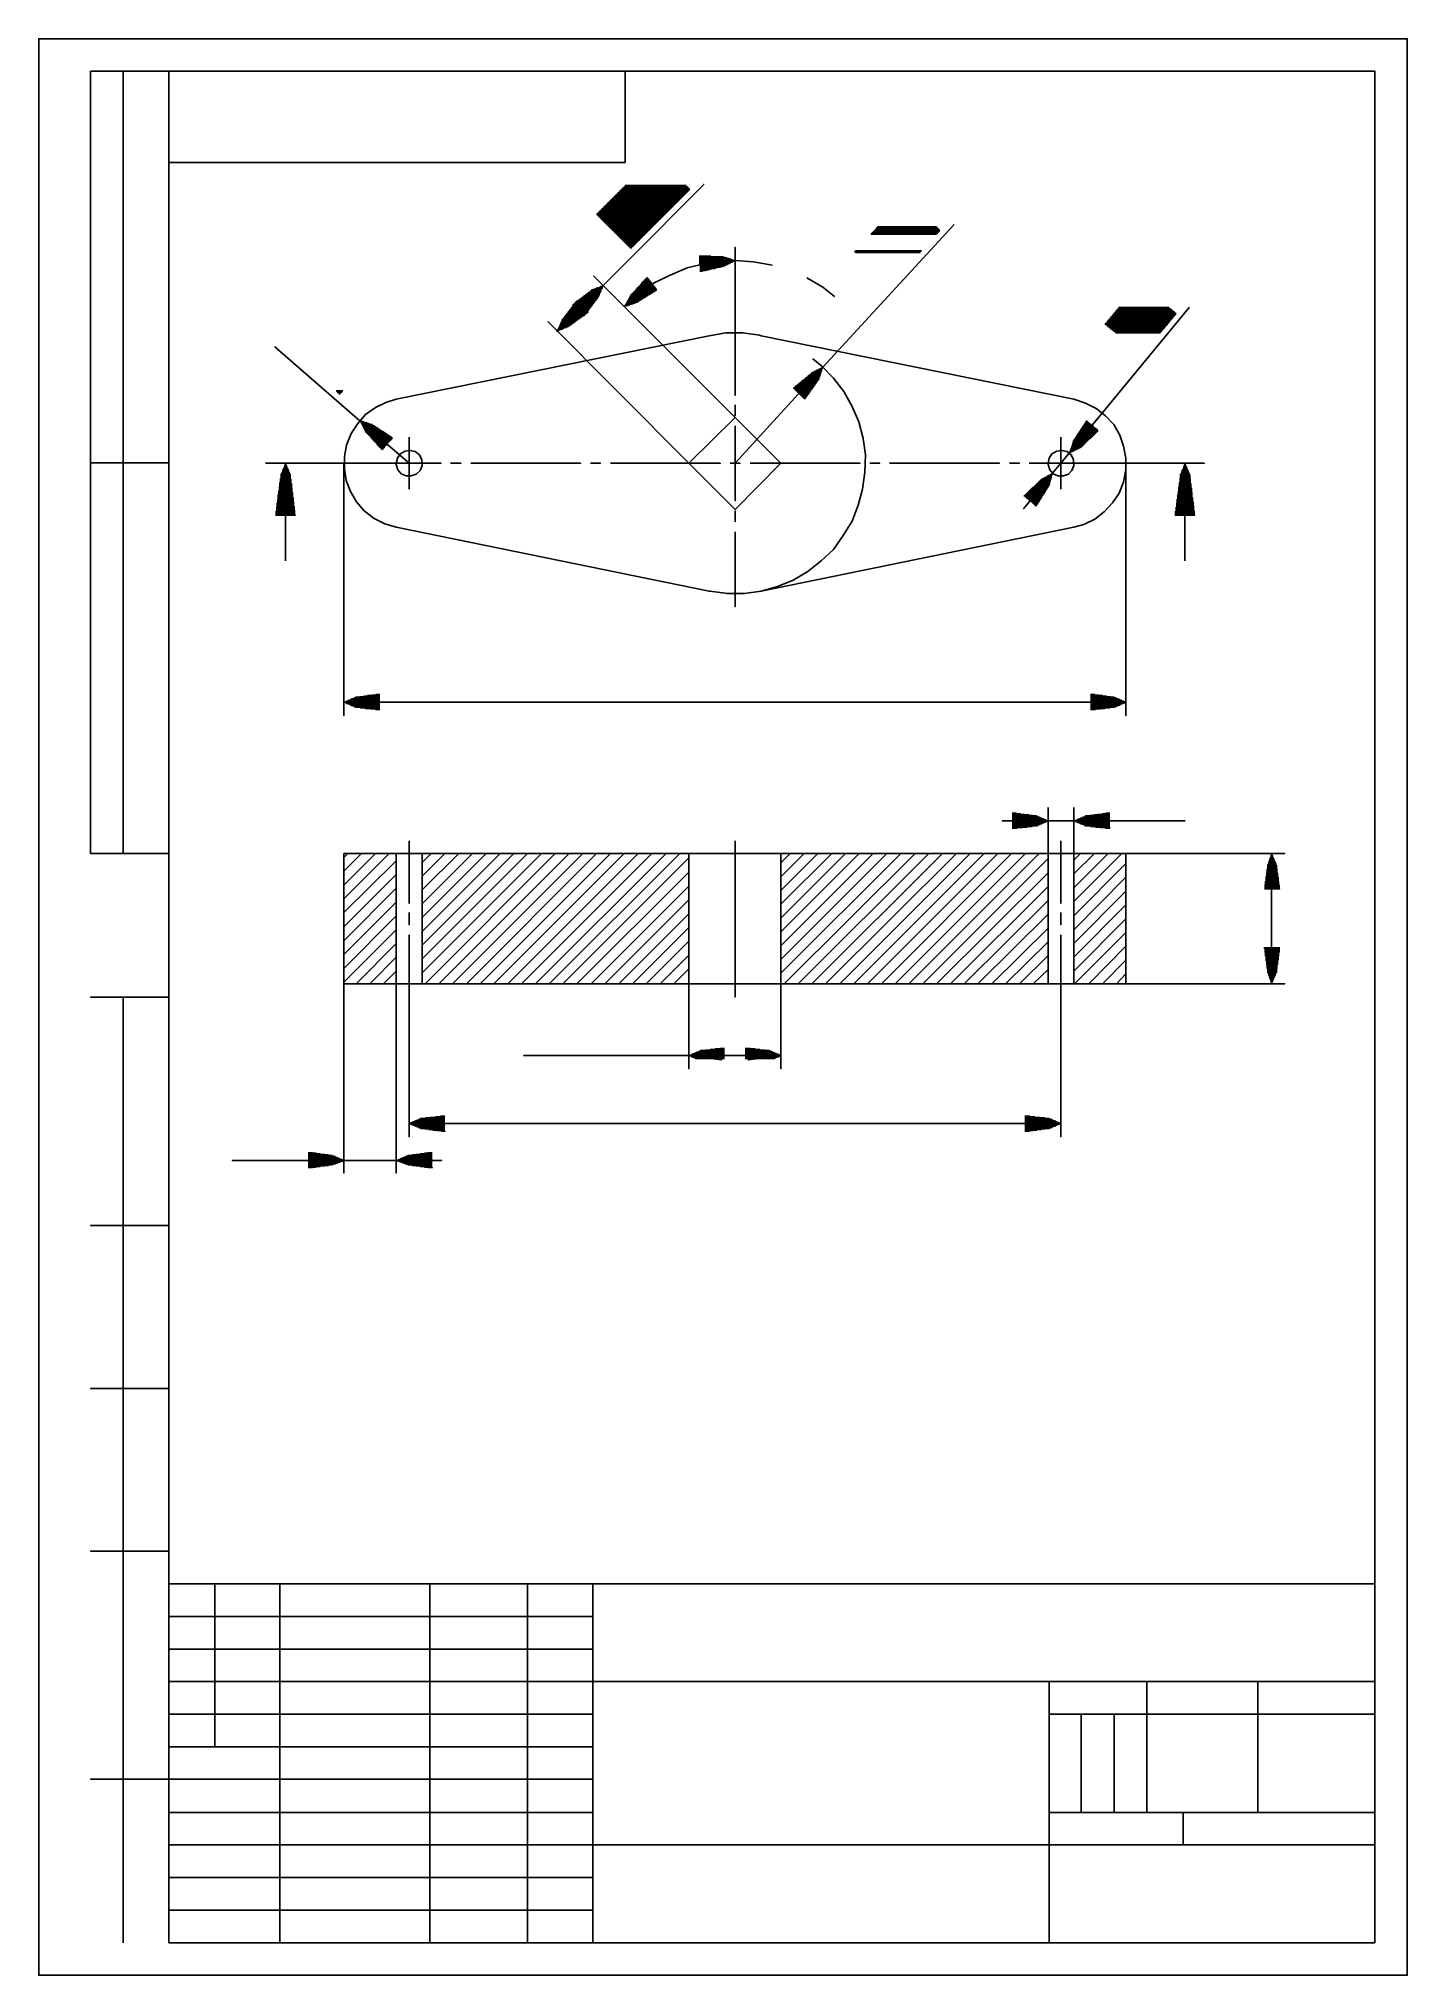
# Model space of a CAD drawing. Extents: x 1 to 210, y 1 to 298.
import ezdxf

# ---------------------------------------------------------------- set-up
doc = ezdxf.new("R2010")
doc.units = 0

msp = doc.modelspace()

# ---------------------------------------------------------------- linework, layer by layer
at = {"layer": 'P00000'}
msp.add_lwpolyline([(159.342664, 242.315991), (161.120667, 241.723327), (159.342664, 242.315991)], dxfattribs=at)
at = {"layer": 'P00001'}
msp.add_lwpolyline([(161.120667, 241.723327), (162.729333, 240.876662), (161.120667, 241.723327)], dxfattribs=at)
at = {"layer": 'P00002'}
msp.add_lwpolyline([(162.729333, 240.876662), (164.168661, 239.775992), (162.729333, 240.876662)], dxfattribs=at)
at = {"layer": 'P00003'}
msp.add_lwpolyline([(164.168661, 239.775992), (165.438664, 238.421327), (164.168661, 239.775992)], dxfattribs=at)
at = {"layer": 'P00004'}
msp.add_lwpolyline([(165.438664, 238.421327), (166.369991, 236.812661), (165.438664, 238.421327)], dxfattribs=at)
at = {"layer": 'P00005'}
msp.add_lwpolyline([(166.369991, 236.812661), (166.962666, 235.119326), (166.369991, 236.812661)], dxfattribs=at)
at = {"layer": 'P00006'}
msp.add_lwpolyline([(166.962666, 235.119326), (167.30133, 233.25666), (166.962666, 235.119326)], dxfattribs=at)
at = {"layer": 'P00007'}
msp.add_lwpolyline([(167.30133, 233.25666), (167.30133, 231.478663), (167.30133, 233.25666)], dxfattribs=at)
at = {"layer": 'P00008'}
msp.add_lwpolyline([(167.30133, 231.478663), (166.962666, 229.615996), (167.30133, 231.478663)], dxfattribs=at)
at = {"layer": 'P00009'}
msp.add_lwpolyline([(166.962666, 229.615996), (166.285328, 227.922662), (166.962666, 229.615996)], dxfattribs=at)
at = {"layer": 'P00010'}
msp.add_lwpolyline([(166.285328, 227.922662), (165.269326, 226.398659), (166.285328, 227.922662)], dxfattribs=at)
at = {"layer": 'P00011'}
msp.add_lwpolyline([(165.269326, 226.398659), (163.999324, 225.043994), (165.269326, 226.398659)], dxfattribs=at)
at = {"layer": 'P00012'}
msp.add_lwpolyline([(163.999324, 225.043994), (162.559996, 223.943329), (163.999324, 225.043994)], dxfattribs=at)
at = {"layer": 'P00013'}
msp.add_lwpolyline([(162.559996, 223.943329), (160.866667, 223.096659), (162.559996, 223.943329)], dxfattribs=at)
at = {"layer": 'P00014'}
msp.add_lwpolyline([(160.866667, 223.096659), (159.342664, 222.673327), (160.866667, 223.096659)], dxfattribs=at)
at = {"layer": 'P00015'}
msp.add_lwpolyline([(111.336669, 252.05266), (159.342664, 242.315991), (111.336669, 252.05266)], dxfattribs=at)
at = {"layer": 'P00016'}
msp.add_lwpolyline([(159.342664, 222.673327), (111.336669, 212.851995), (159.342664, 222.673327)], dxfattribs=at)
at = {"layer": 'P00017'}
msp.add_lwpolyline([(103.378003, 212.851995), (55.371997, 222.673327), (103.378003, 212.851995)], dxfattribs=at)
at = {"layer": 'P00018'}
msp.add_lwpolyline([(103.378003, 252.05266), (105.917997, 252.475992), (103.378003, 252.05266)], dxfattribs=at)
at = {"layer": 'P00019'}
msp.add_lwpolyline([(105.917997, 252.475992), (108.542664, 252.475992), (105.917997, 252.475992)], dxfattribs=at)
at = {"layer": 'P00020'}
msp.add_lwpolyline([(108.542664, 252.475992), (111.082668, 252.137328), (108.542664, 252.475992)], dxfattribs=at)
at = {"layer": 'P00021'}
msp.add_lwpolyline([(111.082668, 252.137328), (111.336669, 252.05266), (111.082668, 252.137328)], dxfattribs=at)
at = {"layer": 'P00022'}
msp.add_lwpolyline([(55.371997, 232.494659), (55.541334, 233.25666), (55.371997, 232.494659)], dxfattribs=at)
at = {"layer": 'P00023'}
msp.add_lwpolyline([(55.541334, 233.25666), (55.964666, 233.933993), (55.541334, 233.25666)], dxfattribs=at)
at = {"layer": 'P00024'}
msp.add_lwpolyline([(55.964666, 233.933993), (56.726668, 234.357325), (55.964666, 233.933993)], dxfattribs=at)
at = {"layer": 'P00025'}
msp.add_lwpolyline([(56.726668, 234.357325), (57.488664, 234.441994), (56.726668, 234.357325)], dxfattribs=at)
at = {"layer": 'P00026'}
msp.add_lwpolyline([(57.488664, 234.441994), (58.250665, 234.272662), (57.488664, 234.441994)], dxfattribs=at)
at = {"layer": 'P00027'}
msp.add_lwpolyline([(58.250665, 234.272662), (58.927998, 233.764661), (58.250665, 234.272662)], dxfattribs=at)
at = {"layer": 'P00028'}
msp.add_lwpolyline([(58.927998, 233.764661), (59.266667, 233.00266), (58.927998, 233.764661)], dxfattribs=at)
at = {"layer": 'P00029'}
msp.add_lwpolyline([(59.266667, 233.00266), (59.35133, 232.155995), (59.266667, 233.00266)], dxfattribs=at)
at = {"layer": 'P00030'}
msp.add_lwpolyline([(59.35133, 232.155995), (59.012666, 231.393994), (59.35133, 232.155995)], dxfattribs=at)
at = {"layer": 'P00031'}
msp.add_lwpolyline([(59.012666, 231.393994), (58.419997, 230.801325), (59.012666, 231.393994)], dxfattribs=at)
at = {"layer": 'P00032'}
msp.add_lwpolyline([(58.419997, 230.801325), (57.658001, 230.547329), (58.419997, 230.801325)], dxfattribs=at)
at = {"layer": 'P00033'}
msp.add_lwpolyline([(57.658001, 230.547329), (56.896, 230.547329), (57.658001, 230.547329)], dxfattribs=at)
at = {"layer": 'P00034'}
msp.add_lwpolyline([(56.896, 230.547329), (56.133998, 230.885993), (56.896, 230.547329)], dxfattribs=at)
at = {"layer": 'P00035'}
msp.add_lwpolyline([(56.133998, 230.885993), (55.625997, 231.478663), (56.133998, 230.885993)], dxfattribs=at)
at = {"layer": 'P00036'}
msp.add_lwpolyline([(55.625997, 231.478663), (55.371997, 232.325327), (55.625997, 231.478663)], dxfattribs=at)
at = {"layer": 'P00037'}
msp.add_lwpolyline([(55.371997, 232.325327), (55.371997, 232.494659), (55.371997, 232.325327)], dxfattribs=at)
at = {"layer": 'P00038'}
msp.add_lwpolyline([(155.363331, 232.494659), (155.532668, 233.25666), (155.363331, 232.494659)], dxfattribs=at)
at = {"layer": 'P00039'}
msp.add_lwpolyline([(155.532668, 233.25666), (155.955995, 233.933993), (155.532668, 233.25666)], dxfattribs=at)
at = {"layer": 'P00040'}
msp.add_lwpolyline([(155.955995, 233.933993), (156.717997, 234.357325), (155.955995, 233.933993)], dxfattribs=at)
at = {"layer": 'P00041'}
msp.add_lwpolyline([(156.717997, 234.357325), (157.479998, 234.441994), (156.717997, 234.357325)], dxfattribs=at)
at = {"layer": 'P00042'}
msp.add_lwpolyline([(157.479998, 234.441994), (158.241999, 234.272662), (157.479998, 234.441994)], dxfattribs=at)
at = {"layer": 'P00043'}
msp.add_lwpolyline([(158.241999, 234.272662), (158.919326, 233.764661), (158.241999, 234.272662)], dxfattribs=at)
at = {"layer": 'P00044'}
msp.add_lwpolyline([(158.919326, 233.764661), (159.258001, 233.00266), (158.919326, 233.764661)], dxfattribs=at)
at = {"layer": 'P00045'}
msp.add_lwpolyline([(159.258001, 233.00266), (159.342664, 232.155995), (159.258001, 233.00266)], dxfattribs=at)
at = {"layer": 'P00046'}
msp.add_lwpolyline([(159.342664, 232.155995), (159.004, 231.393994), (159.342664, 232.155995)], dxfattribs=at)
at = {"layer": 'P00047'}
msp.add_lwpolyline([(159.004, 231.393994), (158.496, 230.801325), (159.004, 231.393994)], dxfattribs=at)
at = {"layer": 'P00048'}
msp.add_lwpolyline([(158.496, 230.801325), (157.733998, 230.547329), (158.496, 230.801325)], dxfattribs=at)
at = {"layer": 'P00049'}
msp.add_lwpolyline([(157.733998, 230.547329), (156.887334, 230.547329), (157.733998, 230.547329)], dxfattribs=at)
at = {"layer": 'P00050'}
msp.add_lwpolyline([(156.887334, 230.547329), (156.125332, 230.885993), (156.887334, 230.547329)], dxfattribs=at)
at = {"layer": 'P00051'}
msp.add_lwpolyline([(156.125332, 230.885993), (155.617332, 231.478663), (156.125332, 230.885993)], dxfattribs=at)
at = {"layer": 'P00052'}
msp.add_lwpolyline([(155.617332, 231.478663), (155.363331, 232.325327), (155.617332, 231.478663)], dxfattribs=at)
at = {"layer": 'P00053'}
msp.add_lwpolyline([(155.363331, 232.325327), (155.363331, 232.494659), (155.363331, 232.325327)], dxfattribs=at)
at = {"layer": 'P00054'}
msp.add_lwpolyline([(55.371997, 242.315991), (103.378003, 252.05266), (55.371997, 242.315991)], dxfattribs=at)
at = {"layer": 'P00055'}
msp.add_lwpolyline([(111.336669, 212.851995), (108.796665, 212.513326), (111.336669, 212.851995)], dxfattribs=at)
at = {"layer": 'P00056'}
msp.add_lwpolyline([(108.796665, 212.513326), (106.171997, 212.513326), (108.796665, 212.513326)], dxfattribs=at)
at = {"layer": 'P00057'}
msp.add_lwpolyline([(106.171997, 212.513326), (103.547329, 212.851995), (106.171997, 212.513326)], dxfattribs=at)
at = {"layer": 'P00058'}
msp.add_lwpolyline([(103.547329, 212.851995), (103.378003, 212.851995), (103.547329, 212.851995)], dxfattribs=at)
at = {"layer": 'P00059'}
msp.add_lwpolyline([(55.371997, 222.673327), (53.593999, 223.181328), (55.371997, 222.673327)], dxfattribs=at)
at = {"layer": 'P00060'}
msp.add_lwpolyline([(53.593999, 223.181328), (51.985334, 224.027992), (53.593999, 223.181328)], dxfattribs=at)
at = {"layer": 'P00061'}
msp.add_lwpolyline([(51.985334, 224.027992), (50.461331, 225.213326), (51.985334, 224.027992)], dxfattribs=at)
at = {"layer": 'P00062'}
msp.add_lwpolyline([(50.461331, 225.213326), (49.275997, 226.567991), (50.461331, 225.213326)], dxfattribs=at)
at = {"layer": 'P00063'}
msp.add_lwpolyline([(49.275997, 226.567991), (48.344664, 228.176662), (49.275997, 226.567991)], dxfattribs=at)
at = {"layer": 'P00064'}
msp.add_lwpolyline([(48.344664, 228.176662), (47.667332, 229.869991), (48.344664, 228.176662)], dxfattribs=at)
at = {"layer": 'P00065'}
msp.add_lwpolyline([(47.667332, 229.869991), (47.413331, 231.647994), (47.667332, 229.869991)], dxfattribs=at)
at = {"layer": 'P00066'}
msp.add_lwpolyline([(47.413331, 231.647994), (47.413331, 233.510661), (47.413331, 231.647994)], dxfattribs=at)
at = {"layer": 'P00067'}
msp.add_lwpolyline([(47.413331, 233.510661), (47.752, 235.288658), (47.413331, 233.510661)], dxfattribs=at)
at = {"layer": 'P00068'}
msp.add_lwpolyline([(47.752, 235.288658), (48.429333, 237.066661), (47.752, 235.288658)], dxfattribs=at)
at = {"layer": 'P00069'}
msp.add_lwpolyline([(48.429333, 237.066661), (49.445335, 238.590658), (48.429333, 237.066661)], dxfattribs=at)
at = {"layer": 'P00070'}
msp.add_lwpolyline([(49.445335, 238.590658), (50.630668, 239.945329), (49.445335, 238.590658)], dxfattribs=at)
at = {"layer": 'P00071'}
msp.add_lwpolyline([(50.630668, 239.945329), (52.154665, 241.045994), (50.630668, 239.945329)], dxfattribs=at)
at = {"layer": 'P00072'}
msp.add_lwpolyline([(52.154665, 241.045994), (53.763331, 241.807995), (52.154665, 241.045994)], dxfattribs=at)
at = {"layer": 'P00073'}
msp.add_lwpolyline([(53.763331, 241.807995), (55.371997, 242.315991), (53.763331, 241.807995)], dxfattribs=at)
at = {"layer": 'P00074'}
msp.add_lwpolyline([(107.357336, 225.382663), (100.245335, 232.494659), (107.357336, 225.382663)], dxfattribs=at)
at = {"layer": 'P00075'}
msp.add_lwpolyline([(114.384663, 232.494659), (107.357336, 225.382663), (114.384663, 232.494659)], dxfattribs=at)
at = {"layer": 'P00076'}
msp.add_lwpolyline([(107.357336, 239.521992), (114.384663, 232.494659), (107.357336, 239.521992)], dxfattribs=at)
at = {"layer": 'P00077'}
msp.add_lwpolyline([(100.245335, 232.494659), (107.357336, 239.521992), (100.245335, 232.494659)], dxfattribs=at)
at = {"layer": 'P00078'}
msp.add_lwpolyline([(53.339999, 232.494659), (57.319332, 232.494659), (53.339999, 232.494659)], dxfattribs=at)
at = {"layer": 'P00079'}
msp.add_lwpolyline([(61.383333, 232.494659), (57.319332, 232.494659), (61.383333, 232.494659)], dxfattribs=at)
at = {"layer": 'P00080'}
msp.add_lwpolyline([(57.319332, 228.515326), (57.319332, 232.494659), (57.319332, 228.515326)], dxfattribs=at)
at = {"layer": 'P00081'}
msp.add_lwpolyline([(57.319332, 236.473992), (57.319332, 232.494659), (57.319332, 236.473992)], dxfattribs=at)
at = {"layer": 'P00082'}
msp.add_lwpolyline([(153.331328, 232.494659), (157.310661, 232.494659), (153.331328, 232.494659)], dxfattribs=at)
at = {"layer": 'P00083'}
msp.add_lwpolyline([(161.374668, 232.494659), (157.310661, 232.494659), (161.374668, 232.494659)], dxfattribs=at)
at = {"layer": 'P00084'}
msp.add_lwpolyline([(157.310661, 228.515326), (157.310661, 232.494659), (157.310661, 228.515326)], dxfattribs=at)
at = {"layer": 'P00085'}
msp.add_lwpolyline([(157.310661, 236.473992), (157.310661, 232.494659), (157.310661, 236.473992)], dxfattribs=at)
at = {"layer": 'P00086'}
msp.add_lwpolyline([(45.381333, 232.494659), (62.229998, 232.494659), (45.381333, 232.494659)], dxfattribs=at)
at = {"layer": 'P00087'}
msp.add_lwpolyline([(63.669332, 232.494659), (65.277998, 232.494659), (63.669332, 232.494659)], dxfattribs=at)
at = {"layer": 'P00088'}
msp.add_lwpolyline([(66.802, 232.494659), (83.650665, 232.494659), (66.802, 232.494659)], dxfattribs=at)
at = {"layer": 'P00089'}
msp.add_lwpolyline([(85.174662, 232.494659), (86.698665, 232.494659), (85.174662, 232.494659)], dxfattribs=at)
at = {"layer": 'P00090'}
msp.add_lwpolyline([(88.222667, 232.494659), (105.071332, 232.494659), (88.222667, 232.494659)], dxfattribs=at)
at = {"layer": 'P00091'}
msp.add_lwpolyline([(106.595335, 232.494659), (108.119326, 232.494659), (106.595335, 232.494659)], dxfattribs=at)
at = {"layer": 'P00092'}
msp.add_lwpolyline([(109.643329, 232.494659), (126.491999, 232.494659), (109.643329, 232.494659)], dxfattribs=at)
at = {"layer": 'P00093'}
msp.add_lwpolyline([(128.016002, 232.494659), (129.539994, 232.494659), (128.016002, 232.494659)], dxfattribs=at)
at = {"layer": 'P00094'}
msp.add_lwpolyline([(131.063996, 232.494659), (147.912666, 232.494659), (131.063996, 232.494659)], dxfattribs=at)
at = {"layer": 'P00095'}
msp.add_lwpolyline([(149.436658, 232.494659), (150.960661, 232.494659), (149.436658, 232.494659)], dxfattribs=at)
at = {"layer": 'P00096'}
msp.add_lwpolyline([(152.484663, 232.494659), (169.333333, 232.494659), (152.484663, 232.494659)], dxfattribs=at)
at = {"layer": 'P00097'}
msp.add_lwpolyline([(107.357336, 254.507993), (107.357336, 242.90866), (107.357336, 254.507993)], dxfattribs=at)
at = {"layer": 'P00098'}
msp.add_lwpolyline([(107.357336, 241.469326), (107.357336, 239.775992), (107.357336, 241.469326)], dxfattribs=at)
at = {"layer": 'P00099'}
msp.add_lwpolyline([(107.357336, 238.251995), (107.357336, 226.737328), (107.357336, 238.251995)], dxfattribs=at)
at = {"layer": 'P00100'}
msp.add_lwpolyline([(107.357336, 225.213326), (107.357336, 223.519991), (107.357336, 225.213326)], dxfattribs=at)
at = {"layer": 'P00101'}
msp.add_lwpolyline([(107.357336, 221.995994), (107.357336, 210.481328), (107.357336, 221.995994)], dxfattribs=at)
at = {"layer": 'P00102'}
msp.add_lwpolyline([(47.328668, 232.494659), (47.328668, 193.801995), (47.328668, 232.494659)], dxfattribs=at)
at = {"layer": 'P00103'}
msp.add_lwpolyline([(167.30133, 232.494659), (167.30133, 193.801995), (167.30133, 232.494659)], dxfattribs=at)
at = {"layer": 'P00104'}
msp.add_lwpolyline([(49.783998, 239.013996), (36.745332, 250.359325), (49.783998, 239.013996)], dxfattribs=at)
at = {"layer": 'P00105'}
msp.add_lwpolyline([(120.819326, 247.226662), (140.885328, 269.070659), (120.819326, 247.226662)], dxfattribs=at)
at = {"layer": 'P00106'}
msp.add_lwpolyline([(111.336669, 212.851995), (113.876662, 213.613996), (111.336669, 212.851995)], dxfattribs=at)
at = {"layer": 'P00107'}
msp.add_lwpolyline([(113.876662, 213.613996), (116.247329, 214.545329), (113.876662, 213.613996)], dxfattribs=at)
at = {"layer": 'P00108'}
msp.add_lwpolyline([(116.247329, 214.545329), (118.533333, 215.899995), (116.247329, 214.545329)], dxfattribs=at)
at = {"layer": 'P00109'}
msp.add_lwpolyline([(118.533333, 215.899995), (120.565326, 217.50866), (118.533333, 215.899995)], dxfattribs=at)
at = {"layer": 'P00110'}
msp.add_lwpolyline([(120.565326, 217.50866), (122.427992, 219.286658), (120.565326, 217.50866)], dxfattribs=at)
at = {"layer": 'P00111'}
msp.add_lwpolyline([(122.427992, 219.286658), (123.951995, 221.403325), (122.427992, 219.286658)], dxfattribs=at)
at = {"layer": 'P00112'}
msp.add_lwpolyline([(123.951995, 221.403325), (125.30666, 223.60466), (123.951995, 221.403325)], dxfattribs=at)
at = {"layer": 'P00113'}
msp.add_lwpolyline([(125.30666, 223.60466), (126.237999, 226.059996), (125.30666, 223.60466)], dxfattribs=at)
at = {"layer": 'P00114'}
msp.add_lwpolyline([(126.237999, 226.059996), (126.915326, 228.515326), (126.237999, 226.059996)], dxfattribs=at)
at = {"layer": 'P00115'}
msp.add_lwpolyline([(126.915326, 228.515326), (127.254, 231.139994), (126.915326, 228.515326)], dxfattribs=at)
at = {"layer": 'P00116'}
msp.add_lwpolyline([(127.254, 231.139994), (127.338664, 233.764661), (127.254, 231.139994)], dxfattribs=at)
at = {"layer": 'P00117'}
msp.add_lwpolyline([(127.338664, 233.764661), (127, 236.30466), (127.338664, 233.764661)], dxfattribs=at)
at = {"layer": 'P00118'}
msp.add_lwpolyline([(127, 236.30466), (126.322662, 238.844659), (127, 236.30466)], dxfattribs=at)
at = {"layer": 'P00119'}
msp.add_lwpolyline([(126.322662, 238.844659), (125.30666, 241.215326), (126.322662, 238.844659)], dxfattribs=at)
at = {"layer": 'P00120'}
msp.add_lwpolyline([(125.30666, 241.215326), (124.036669, 243.501325), (125.30666, 241.215326)], dxfattribs=at)
at = {"layer": 'P00121'}
msp.add_lwpolyline([(124.036669, 243.501325), (122.427992, 245.533328), (124.036669, 243.501325)], dxfattribs=at)
at = {"layer": 'P00122'}
msp.add_lwpolyline([(122.427992, 245.533328), (120.65, 247.395994), (122.427992, 245.533328)], dxfattribs=at)
at = {"layer": 'P00123'}
msp.add_lwpolyline([(120.65, 247.395994), (119.295335, 248.496659), (120.65, 247.395994)], dxfattribs=at)
at = {"layer": 'P00124'}
msp.add_lwpolyline([(158.580663, 234.018661), (177.037999, 256.370659), (158.580663, 234.018661)], dxfattribs=at)
at = {"layer": 'P00125'}
msp.add_lwpolyline([(100.245335, 232.494659), (78.65533, 254.169326), (100.245335, 232.494659)], dxfattribs=at)
at = {"layer": 'P00126'}
msp.add_lwpolyline([(87.121997, 259.757325), (90.678003, 263.313326), (87.121997, 259.757325)], dxfattribs=at)
at = {"layer": 'P00127'}
msp.add_lwpolyline([(107.357336, 239.521992), (85.682663, 261.196659), (107.357336, 239.521992)], dxfattribs=at)
at = {"layer": 'P00128'}
msp.add_lwpolyline([(90.678003, 263.313326), (102.531328, 275.251327), (90.678003, 263.313326)], dxfattribs=at)
at = {"layer": 'P00129'}
msp.add_lwpolyline([(90.339329, 256.539994), (92.455995, 258.40266), (90.339329, 256.539994)], dxfattribs=at)
at = {"layer": 'P00130'}
msp.add_lwpolyline([(92.455995, 258.40266), (94.826662, 260.095994), (92.455995, 258.40266)], dxfattribs=at)
at = {"layer": 'P00131'}
msp.add_lwpolyline([(94.826662, 260.095994), (97.366667, 261.365994), (94.826662, 260.095994)], dxfattribs=at)
at = {"layer": 'P00132'}
msp.add_lwpolyline([(97.366667, 261.365994), (99.991334, 262.466659), (97.366667, 261.365994)], dxfattribs=at)
at = {"layer": 'P00133'}
msp.add_lwpolyline([(99.991334, 262.466659), (102.785328, 263.143994), (99.991334, 262.466659)], dxfattribs=at)
at = {"layer": 'P00134'}
msp.add_lwpolyline([(102.785328, 263.143994), (105.579333, 263.48266), (102.785328, 263.143994)], dxfattribs=at)
at = {"layer": 'P00135'}
msp.add_lwpolyline([(105.579333, 263.48266), (107.357336, 263.567326), (105.579333, 263.48266)], dxfattribs=at)
at = {"layer": 'P00136'}
msp.add_lwpolyline([(114.384663, 232.494659), (88.9, 257.979328), (114.384663, 232.494659)], dxfattribs=at)
at = {"layer": 'P00137'}
msp.add_lwpolyline([(107.357336, 263.567326), (110.15133, 263.397992), (107.357336, 263.567326)], dxfattribs=at)
at = {"layer": 'P00138'}
msp.add_lwpolyline([(110.15133, 263.397992), (113.029998, 262.889994), (110.15133, 263.397992)], dxfattribs=at)
at = {"layer": 'P00139'}
msp.add_lwpolyline([(118.363996, 260.942659), (120.819326, 259.503327), (118.363996, 260.942659)], dxfattribs=at)
at = {"layer": 'P00140'}
msp.add_lwpolyline([(120.819326, 259.503327), (122.597329, 258.063993), (120.819326, 259.503327)], dxfattribs=at)
at = {"layer": 'P00141'}
msp.add_lwpolyline([(107.357336, 252.475992), (107.357336, 265.599327), (107.357336, 252.475992)], dxfattribs=at)
at = {"layer": 'P00142'}
msp.add_lwpolyline([(35.305998, 232.494659), (47.328668, 232.494659), (35.305998, 232.494659)], dxfattribs=at)
at = {"layer": 'P00143'}
msp.add_lwpolyline([(167.30133, 232.494659), (179.323992, 232.494659), (167.30133, 232.494659)], dxfattribs=at)
at = {"layer": 'P00144'}
msp.add_lwpolyline([(52.239334, 197.019326), (52.831998, 197.019326)], dxfattribs=at)
at = {"layer": 'P00145'}
msp.add_lwpolyline([(51.646665, 196.934663), (52.831998, 196.934663)], dxfattribs=at)
at = {"layer": 'P00146'}
msp.add_lwpolyline([(50.969332, 196.849989), (52.831998, 196.849989)], dxfattribs=at)
at = {"layer": 'P00147'}
msp.add_lwpolyline([(50.376668, 196.765326), (52.831998, 196.765326)], dxfattribs=at)
at = {"layer": 'P00148'}
msp.add_lwpolyline([(49.783998, 196.680663), (52.831998, 196.680663)], dxfattribs=at)
at = {"layer": 'P00149'}
msp.add_lwpolyline([(49.106666, 196.596), (52.831998, 196.596)], dxfattribs=at)
at = {"layer": 'P00150'}
msp.add_lwpolyline([(48.937334, 196.511326), (52.831998, 196.511326)], dxfattribs=at)
at = {"layer": 'P00151'}
msp.add_lwpolyline([(48.767997, 196.426662), (52.831998, 196.426662)], dxfattribs=at)
at = {"layer": 'P00152'}
msp.add_lwpolyline([(48.514002, 196.341999), (52.831998, 196.341999)], dxfattribs=at)
at = {"layer": 'P00153'}
msp.add_lwpolyline([(48.344664, 196.257325), (52.831998, 196.257325)], dxfattribs=at)
at = {"layer": 'P00154'}
msp.add_lwpolyline([(48.175332, 196.172662), (52.831998, 196.172662)], dxfattribs=at)
at = {"layer": 'P00155'}
msp.add_lwpolyline([(47.921332, 196.087999), (52.831998, 196.087999)], dxfattribs=at)
at = {"layer": 'P00156'}
msp.add_lwpolyline([(47.752, 196.003325), (52.831998, 196.003325)], dxfattribs=at)
at = {"layer": 'P00157'}
msp.add_lwpolyline([(47.582663, 195.918661), (52.831998, 195.918661)], dxfattribs=at)
at = {"layer": 'P00158'}
msp.add_lwpolyline([(47.328668, 195.833998), (52.831998, 195.833998)], dxfattribs=at)
at = {"layer": 'P00159'}
msp.add_lwpolyline([(47.582663, 195.749324), (52.831998, 195.749324)], dxfattribs=at)
at = {"layer": 'P00160'}
msp.add_lwpolyline([(47.752, 195.664661), (52.831998, 195.664661)], dxfattribs=at)
at = {"layer": 'P00161'}
msp.add_lwpolyline([(47.921332, 195.579998), (52.831998, 195.579998)], dxfattribs=at)
at = {"layer": 'P00162'}
msp.add_lwpolyline([(48.175332, 195.495324), (52.831998, 195.495324)], dxfattribs=at)
at = {"layer": 'P00163'}
msp.add_lwpolyline([(48.344664, 195.410661), (52.831998, 195.410661)], dxfattribs=at)
at = {"layer": 'P00164'}
msp.add_lwpolyline([(48.514002, 195.325997), (52.831998, 195.325997)], dxfattribs=at)
at = {"layer": 'P00165'}
msp.add_lwpolyline([(48.767997, 195.241323), (52.831998, 195.241323)], dxfattribs=at)
at = {"layer": 'P00166'}
msp.add_lwpolyline([(48.937334, 195.15666), (52.831998, 195.15666)], dxfattribs=at)
at = {"layer": 'P00167'}
msp.add_lwpolyline([(49.106666, 195.071997), (52.831998, 195.071997)], dxfattribs=at)
at = {"layer": 'P00168'}
msp.add_lwpolyline([(49.868667, 194.987323), (52.831998, 194.987323)], dxfattribs=at)
at = {"layer": 'P00169'}
msp.add_lwpolyline([(50.630668, 194.90266), (52.831998, 194.90266)], dxfattribs=at)
at = {"layer": 'P00170'}
msp.add_lwpolyline([(51.392664, 194.817997), (52.831998, 194.817997)], dxfattribs=at)
at = {"layer": 'P00171'}
msp.add_lwpolyline([(52.154665, 194.733323), (52.831998, 194.733323), (52.154665, 194.733323)], dxfattribs=at)
at = {"layer": 'P00172'}
msp.add_lwpolyline([(47.328668, 195.833998), (52.323997, 196.511326), (47.328668, 195.833998)], dxfattribs=at)
at = {"layer": 'P00173'}
msp.add_lwpolyline([(52.323997, 196.511326), (51.815996, 195.833998), (52.323997, 196.511326)], dxfattribs=at)
at = {"layer": 'P00174'}
msp.add_lwpolyline([(51.815996, 195.833998), (52.323997, 195.15666), (51.815996, 195.833998)], dxfattribs=at)
at = {"layer": 'P00175'}
msp.add_lwpolyline([(52.323997, 195.15666), (47.328668, 195.833998), (52.323997, 195.15666)], dxfattribs=at)
at = {"layer": 'P00176'}
msp.add_lwpolyline([(51.731333, 196.426662), (52.323997, 196.426662)], dxfattribs=at)
at = {"layer": 'P00177'}
msp.add_lwpolyline([(51.138664, 196.341999), (52.239334, 196.341999)], dxfattribs=at)
at = {"layer": 'P00178'}
msp.add_lwpolyline([(50.461331, 196.257325), (52.154665, 196.257325)], dxfattribs=at)
at = {"layer": 'P00179'}
msp.add_lwpolyline([(49.868667, 196.172662), (52.069997, 196.172662)], dxfattribs=at)
at = {"layer": 'P00180'}
msp.add_lwpolyline([(49.275997, 196.087999), (52.069997, 196.087999)], dxfattribs=at)
at = {"layer": 'P00181'}
msp.add_lwpolyline([(48.598665, 196.003325), (51.985334, 196.003325)], dxfattribs=at)
at = {"layer": 'P00182'}
msp.add_lwpolyline([(48.006001, 195.918661), (51.900665, 195.918661), (48.006001, 195.918661)], dxfattribs=at)
at = {"layer": 'P00183'}
msp.add_lwpolyline([(47.328668, 195.833998), (51.815996, 195.833998)], dxfattribs=at)
at = {"layer": 'P00184'}
msp.add_lwpolyline([(48.006001, 195.749324), (51.900665, 195.749324)], dxfattribs=at)
at = {"layer": 'P00185'}
msp.add_lwpolyline([(48.598665, 195.664661), (51.985334, 195.664661)], dxfattribs=at)
at = {"layer": 'P00186'}
msp.add_lwpolyline([(49.275997, 195.579998), (52.069997, 195.579998)], dxfattribs=at)
at = {"layer": 'P00187'}
msp.add_lwpolyline([(49.868667, 195.495324), (52.069997, 195.495324)], dxfattribs=at)
at = {"layer": 'P00188'}
msp.add_lwpolyline([(50.461331, 195.410661), (52.154665, 195.410661)], dxfattribs=at)
at = {"layer": 'P00189'}
msp.add_lwpolyline([(51.138664, 195.325997), (52.239334, 195.325997)], dxfattribs=at)
at = {"layer": 'P00190'}
msp.add_lwpolyline([(51.731333, 195.241323), (52.323997, 195.241323), (51.731333, 195.241323)], dxfattribs=at)
at = {"layer": 'P00191'}
msp.add_lwpolyline([(161.882668, 197.019326), (162.559996, 197.019326)], dxfattribs=at)
at = {"layer": 'P00192'}
msp.add_lwpolyline([(161.882668, 196.934663), (163.15266, 196.934663)], dxfattribs=at)
at = {"layer": 'P00193'}
msp.add_lwpolyline([(161.882668, 196.849989), (163.745335, 196.849989)], dxfattribs=at)
at = {"layer": 'P00194'}
msp.add_lwpolyline([(161.882668, 196.765326), (164.337999, 196.765326)], dxfattribs=at)
at = {"layer": 'P00195'}
msp.add_lwpolyline([(161.882668, 196.680663), (164.930663, 196.680663)], dxfattribs=at)
at = {"layer": 'P00196'}
msp.add_lwpolyline([(161.882668, 196.596), (165.523327, 196.596)], dxfattribs=at)
at = {"layer": 'P00197'}
msp.add_lwpolyline([(161.882668, 196.511326), (165.777327, 196.511326)], dxfattribs=at)
at = {"layer": 'P00198'}
msp.add_lwpolyline([(161.882668, 196.426662), (165.946665, 196.426662)], dxfattribs=at)
at = {"layer": 'P00199'}
msp.add_lwpolyline([(161.882668, 196.341999), (166.115991, 196.341999)], dxfattribs=at)
at = {"layer": 'P00200'}
msp.add_lwpolyline([(161.882668, 196.257325), (166.369991, 196.257325)], dxfattribs=at)
at = {"layer": 'P00201'}
msp.add_lwpolyline([(161.882668, 196.172662), (166.539329, 196.172662)], dxfattribs=at)
at = {"layer": 'P00202'}
msp.add_lwpolyline([(161.882668, 196.087999), (166.708666, 196.087999)], dxfattribs=at)
at = {"layer": 'P00203'}
msp.add_lwpolyline([(161.882668, 196.003325), (166.962666, 196.003325)], dxfattribs=at)
at = {"layer": 'P00204'}
msp.add_lwpolyline([(161.882668, 195.918661), (167.131993, 195.918661)], dxfattribs=at)
at = {"layer": 'P00205'}
msp.add_lwpolyline([(161.882668, 195.833998), (167.30133, 195.833998)], dxfattribs=at)
at = {"layer": 'P00206'}
msp.add_lwpolyline([(161.882668, 195.749324), (167.131993, 195.749324)], dxfattribs=at)
at = {"layer": 'P00207'}
msp.add_lwpolyline([(161.882668, 195.664661), (166.962666, 195.664661)], dxfattribs=at)
at = {"layer": 'P00208'}
msp.add_lwpolyline([(161.882668, 195.579998), (166.708666, 195.579998)], dxfattribs=at)
at = {"layer": 'P00209'}
msp.add_lwpolyline([(161.882668, 195.495324), (166.539329, 195.495324)], dxfattribs=at)
at = {"layer": 'P00210'}
msp.add_lwpolyline([(161.882668, 195.410661), (166.369991, 195.410661)], dxfattribs=at)
at = {"layer": 'P00211'}
msp.add_lwpolyline([(161.882668, 195.325997), (166.115991, 195.325997)], dxfattribs=at)
at = {"layer": 'P00212'}
msp.add_lwpolyline([(161.882668, 195.241323), (165.946665, 195.241323)], dxfattribs=at)
at = {"layer": 'P00213'}
msp.add_lwpolyline([(161.882668, 195.15666), (165.777327, 195.15666)], dxfattribs=at)
at = {"layer": 'P00214'}
msp.add_lwpolyline([(161.882668, 195.071997), (165.523327, 195.071997)], dxfattribs=at)
at = {"layer": 'P00215'}
msp.add_lwpolyline([(161.882668, 194.987323), (164.846, 194.987323)], dxfattribs=at)
at = {"layer": 'P00216'}
msp.add_lwpolyline([(161.882668, 194.90266), (164.083998, 194.90266)], dxfattribs=at)
at = {"layer": 'P00217'}
msp.add_lwpolyline([(161.882668, 194.817997), (163.40666, 194.817997)], dxfattribs=at)
at = {"layer": 'P00218'}
msp.add_lwpolyline([(161.882668, 194.733323), (162.644659, 194.733323), (161.882668, 194.733323)], dxfattribs=at)
at = {"layer": 'P00219'}
msp.add_lwpolyline([(167.30133, 195.833998), (162.305995, 195.15666), (167.30133, 195.833998)], dxfattribs=at)
at = {"layer": 'P00220'}
msp.add_lwpolyline([(162.305995, 195.15666), (162.813996, 195.833998), (162.305995, 195.15666)], dxfattribs=at)
at = {"layer": 'P00221'}
msp.add_lwpolyline([(162.813996, 195.833998), (162.305995, 196.511326), (162.813996, 195.833998)], dxfattribs=at)
at = {"layer": 'P00222'}
msp.add_lwpolyline([(162.305995, 196.511326), (167.30133, 195.833998), (162.305995, 196.511326)], dxfattribs=at)
at = {"layer": 'P00223'}
msp.add_lwpolyline([(162.813996, 195.833998), (167.30133, 195.833998)], dxfattribs=at)
at = {"layer": 'P00224'}
msp.add_lwpolyline([(162.813996, 195.749324), (166.708666, 195.749324)], dxfattribs=at)
at = {"layer": 'P00225'}
msp.add_lwpolyline([(162.729333, 195.664661), (166.115991, 195.664661)], dxfattribs=at)
at = {"layer": 'P00226'}
msp.add_lwpolyline([(162.644659, 195.579998), (165.438664, 195.579998)], dxfattribs=at)
at = {"layer": 'P00227'}
msp.add_lwpolyline([(162.559996, 195.495324), (164.846, 195.495324)], dxfattribs=at)
at = {"layer": 'P00228'}
msp.add_lwpolyline([(162.559996, 195.410661), (164.253325, 195.410661)], dxfattribs=at)
at = {"layer": 'P00229'}
msp.add_lwpolyline([(162.475332, 195.325997), (163.575997, 195.325997)], dxfattribs=at)
at = {"layer": 'P00230'}
msp.add_lwpolyline([(162.390658, 195.241323), (162.983333, 195.241323), (162.390658, 195.241323)], dxfattribs=at)
at = {"layer": 'P00231'}
msp.add_lwpolyline([(162.390658, 196.426662), (162.983333, 196.426662)], dxfattribs=at)
at = {"layer": 'P00232'}
msp.add_lwpolyline([(162.475332, 196.341999), (163.575997, 196.341999)], dxfattribs=at)
at = {"layer": 'P00233'}
msp.add_lwpolyline([(162.559996, 196.257325), (164.253325, 196.257325)], dxfattribs=at)
at = {"layer": 'P00234'}
msp.add_lwpolyline([(162.559996, 196.172662), (164.846, 196.172662)], dxfattribs=at)
at = {"layer": 'P00235'}
msp.add_lwpolyline([(162.644659, 196.087999), (165.438664, 196.087999)], dxfattribs=at)
at = {"layer": 'P00236'}
msp.add_lwpolyline([(162.729333, 196.003325), (166.115991, 196.003325)], dxfattribs=at)
at = {"layer": 'P00237'}
msp.add_lwpolyline([(162.813996, 195.918661), (166.708666, 195.918661), (162.813996, 195.918661)], dxfattribs=at)
at = {"layer": 'P00238'}
msp.add_lwpolyline([(47.328668, 195.833998), (167.30133, 195.833998), (47.328668, 195.833998)], dxfattribs=at)
at = {"layer": 'P00239'}
msp.add_lwpolyline([(49.868667, 238.929328), (50.122667, 238.929328)], dxfattribs=at)
at = {"layer": 'P00240'}
msp.add_lwpolyline([(49.868667, 238.844659), (50.376668, 238.844659)], dxfattribs=at)
at = {"layer": 'P00241'}
msp.add_lwpolyline([(49.95333, 238.759996), (50.630668, 238.759996)], dxfattribs=at)
at = {"layer": 'P00242'}
msp.add_lwpolyline([(49.95333, 238.675327), (50.884663, 238.675327)], dxfattribs=at)
at = {"layer": 'P00243'}
msp.add_lwpolyline([(50.037999, 238.590658), (51.138664, 238.590658)], dxfattribs=at)
at = {"layer": 'P00244'}
msp.add_lwpolyline([(50.037999, 238.505995), (51.392664, 238.505995)], dxfattribs=at)
at = {"layer": 'P00245'}
msp.add_lwpolyline([(50.122667, 238.421327), (51.646665, 238.421327)], dxfattribs=at)
at = {"layer": 'P00246'}
msp.add_lwpolyline([(50.122667, 238.336658), (51.815996, 238.336658)], dxfattribs=at)
at = {"layer": 'P00247'}
msp.add_lwpolyline([(50.207331, 238.251995), (51.985334, 238.251995)], dxfattribs=at)
at = {"layer": 'P00248'}
msp.add_lwpolyline([(50.207331, 238.167326), (52.069997, 238.167326)], dxfattribs=at)
at = {"layer": 'P00249'}
msp.add_lwpolyline([(50.291999, 238.082658), (52.239334, 238.082658)], dxfattribs=at)
at = {"layer": 'P00250'}
msp.add_lwpolyline([(50.291999, 237.997994), (52.323997, 237.997994)], dxfattribs=at)
at = {"layer": 'P00251'}
msp.add_lwpolyline([(50.376668, 237.913326), (52.493334, 237.913326)], dxfattribs=at)
at = {"layer": 'P00252'}
msp.add_lwpolyline([(50.376668, 237.828663), (52.577998, 237.828663)], dxfattribs=at)
at = {"layer": 'P00253'}
msp.add_lwpolyline([(50.461331, 237.743994), (52.747335, 237.743994)], dxfattribs=at)
at = {"layer": 'P00254'}
msp.add_lwpolyline([(50.461331, 237.659325), (52.831998, 237.659325)], dxfattribs=at)
at = {"layer": 'P00255'}
msp.add_lwpolyline([(50.546, 237.574662), (53.00133, 237.574662)], dxfattribs=at)
at = {"layer": 'P00256'}
msp.add_lwpolyline([(50.546, 237.489994), (53.085998, 237.489994)], dxfattribs=at)
at = {"layer": 'P00257'}
msp.add_lwpolyline([(50.630668, 237.405325), (53.25533, 237.405325)], dxfattribs=at)
at = {"layer": 'P00258'}
msp.add_lwpolyline([(50.630668, 237.320662), (53.424668, 237.320662)], dxfattribs=at)
at = {"layer": 'P00259'}
msp.add_lwpolyline([(50.715331, 237.235993), (53.509331, 237.235993)], dxfattribs=at)
at = {"layer": 'P00260'}
msp.add_lwpolyline([(50.8, 237.151325), (53.678668, 237.151325)], dxfattribs=at)
at = {"layer": 'P00261'}
msp.add_lwpolyline([(50.884663, 237.066661), (53.763331, 237.066661)], dxfattribs=at)
at = {"layer": 'P00262'}
msp.add_lwpolyline([(50.969332, 236.981993), (53.932663, 236.981993)], dxfattribs=at)
at = {"layer": 'P00263'}
msp.add_lwpolyline([(51.054, 236.897329), (54.017332, 236.897329)], dxfattribs=at)
at = {"layer": 'P00264'}
msp.add_lwpolyline([(51.138664, 236.812661), (54.186663, 236.812661)], dxfattribs=at)
at = {"layer": 'P00265'}
msp.add_lwpolyline([(51.223332, 236.727992), (54.271332, 236.727992)], dxfattribs=at)
at = {"layer": 'P00266'}
msp.add_lwpolyline([(51.308001, 236.643329), (54.440664, 236.643329)], dxfattribs=at)
at = {"layer": 'P00267'}
msp.add_lwpolyline([(51.392664, 236.55866), (54.525332, 236.55866)], dxfattribs=at)
at = {"layer": 'P00268'}
msp.add_lwpolyline([(51.477333, 236.473992), (54.694664, 236.473992)], dxfattribs=at)
at = {"layer": 'P00269'}
msp.add_lwpolyline([(51.477333, 236.389329), (54.779333, 236.389329)], dxfattribs=at)
at = {"layer": 'P00270'}
msp.add_lwpolyline([(51.562001, 236.30466), (54.779333, 236.30466)], dxfattribs=at)
at = {"layer": 'P00271'}
msp.add_lwpolyline([(51.646665, 236.219991), (54.694664, 236.219991)], dxfattribs=at)
at = {"layer": 'P00272'}
msp.add_lwpolyline([(51.731333, 236.135328), (54.610001, 236.135328)], dxfattribs=at)
at = {"layer": 'P00273'}
msp.add_lwpolyline([(51.815996, 236.05066), (54.525332, 236.05066)], dxfattribs=at)
at = {"layer": 'P00274'}
msp.add_lwpolyline([(51.900665, 235.965991), (54.440664, 235.965991)], dxfattribs=at)
at = {"layer": 'P00275'}
msp.add_lwpolyline([(51.985334, 235.881328), (54.356001, 235.881328)], dxfattribs=at)
at = {"layer": 'P00276'}
msp.add_lwpolyline([(52.069997, 235.796659), (54.271332, 235.796659)], dxfattribs=at)
at = {"layer": 'P00277'}
msp.add_lwpolyline([(52.154665, 235.711996), (54.186663, 235.711996)], dxfattribs=at)
at = {"layer": 'P00278'}
msp.add_lwpolyline([(52.239334, 235.627327), (54.102, 235.627327)], dxfattribs=at)
at = {"layer": 'P00279'}
msp.add_lwpolyline([(52.323997, 235.542659), (54.017332, 235.542659)], dxfattribs=at)
at = {"layer": 'P00280'}
msp.add_lwpolyline([(52.323997, 235.457995), (53.932663, 235.457995)], dxfattribs=at)
at = {"layer": 'P00281'}
msp.add_lwpolyline([(52.408666, 235.373327), (53.932663, 235.373327)], dxfattribs=at)
at = {"layer": 'P00282'}
msp.add_lwpolyline([(52.493334, 235.288658), (53.848, 235.288658)], dxfattribs=at)
at = {"layer": 'P00283'}
msp.add_lwpolyline([(52.577998, 235.203995), (53.763331, 235.203995)], dxfattribs=at)
at = {"layer": 'P00284'}
msp.add_lwpolyline([(52.662666, 235.119326), (53.678668, 235.119326)], dxfattribs=at)
at = {"layer": 'P00285'}
msp.add_lwpolyline([(52.747335, 235.034658), (53.593999, 235.034658)], dxfattribs=at)
at = {"layer": 'P00286'}
msp.add_lwpolyline([(52.831998, 234.949995), (53.593999, 234.949995)], dxfattribs=at)
at = {"layer": 'P00287'}
msp.add_lwpolyline([(52.916667, 234.865326), (53.509331, 234.865326)], dxfattribs=at)
at = {"layer": 'P00288'}
msp.add_lwpolyline([(53.00133, 234.780663), (53.424668, 234.780663)], dxfattribs=at)
at = {"layer": 'P00289'}
msp.add_lwpolyline([(53.085998, 234.695994), (53.339999, 234.695994)], dxfattribs=at)
at = {"layer": 'P00290'}
msp.add_lwpolyline([(53.170667, 234.611326), (53.25533, 234.611326), (53.170667, 234.611326)], dxfattribs=at)
at = {"layer": 'P00291'}
msp.add_lwpolyline([(49.783998, 239.013996), (54.017332, 236.219991), (49.783998, 239.013996)], dxfattribs=at)
at = {"layer": 'P00292'}
msp.add_lwpolyline([(54.017332, 236.219991), (53.170667, 236.05066), (54.017332, 236.219991)], dxfattribs=at)
at = {"layer": 'P00293'}
msp.add_lwpolyline([(53.170667, 236.05066), (53.170667, 235.288658), (53.170667, 236.05066)], dxfattribs=at)
at = {"layer": 'P00294'}
msp.add_lwpolyline([(53.170667, 235.288658), (49.783998, 239.013996), (53.170667, 235.288658)], dxfattribs=at)
at = {"layer": 'P00295'}
msp.add_lwpolyline([(50.037999, 238.844659), (50.122667, 238.844659), (50.207331, 238.759996), (50.376668, 238.675327)], dxfattribs=at)
at = {"layer": 'P00296'}
msp.add_lwpolyline([(50.291999, 238.590658), (50.461331, 238.590658)], dxfattribs=at)
at = {"layer": 'P00297'}
msp.add_lwpolyline([(50.376668, 238.505995), (50.630668, 238.505995)], dxfattribs=at)
at = {"layer": 'P00298'}
msp.add_lwpolyline([(50.461331, 238.421327), (50.715331, 238.421327)], dxfattribs=at)
at = {"layer": 'P00299'}
msp.add_lwpolyline([(50.630668, 238.336658), (50.884663, 238.336658)], dxfattribs=at)
at = {"layer": 'P00300'}
msp.add_lwpolyline([(50.715331, 238.251995), (50.969332, 238.251995)], dxfattribs=at)
at = {"layer": 'P00301'}
msp.add_lwpolyline([(50.8, 238.167326), (51.138664, 238.167326)], dxfattribs=at)
at = {"layer": 'P00302'}
msp.add_lwpolyline([(50.884663, 238.082658), (51.223332, 238.082658)], dxfattribs=at)
at = {"layer": 'P00303'}
msp.add_lwpolyline([(50.969332, 237.997994), (51.392664, 237.997994)], dxfattribs=at)
at = {"layer": 'P00304'}
msp.add_lwpolyline([(51.054, 237.913326), (51.477333, 237.913326)], dxfattribs=at)
at = {"layer": 'P00305'}
msp.add_lwpolyline([(51.138664, 237.828663), (51.646665, 237.828663)], dxfattribs=at)
at = {"layer": 'P00306'}
msp.add_lwpolyline([(51.308001, 237.743994), (51.731333, 237.743994)], dxfattribs=at)
at = {"layer": 'P00307'}
msp.add_lwpolyline([(51.392664, 237.659325), (51.900665, 237.659325)], dxfattribs=at)
at = {"layer": 'P00308'}
msp.add_lwpolyline([(51.477333, 237.574662), (51.985334, 237.574662)], dxfattribs=at)
at = {"layer": 'P00309'}
msp.add_lwpolyline([(51.562001, 237.489994), (52.154665, 237.489994)], dxfattribs=at)
at = {"layer": 'P00310'}
msp.add_lwpolyline([(51.646665, 237.405325), (52.239334, 237.405325)], dxfattribs=at)
at = {"layer": 'P00311'}
msp.add_lwpolyline([(51.731333, 237.320662), (52.408666, 237.320662)], dxfattribs=at)
at = {"layer": 'P00312'}
msp.add_lwpolyline([(51.815996, 237.235993), (52.493334, 237.235993)], dxfattribs=at)
at = {"layer": 'P00313'}
msp.add_lwpolyline([(51.985334, 237.151325), (52.662666, 237.151325)], dxfattribs=at)
at = {"layer": 'P00314'}
msp.add_lwpolyline([(52.069997, 237.066661), (52.747335, 237.066661)], dxfattribs=at)
at = {"layer": 'P00315'}
msp.add_lwpolyline([(52.154665, 236.981993), (52.916667, 236.981993)], dxfattribs=at)
at = {"layer": 'P00316'}
msp.add_lwpolyline([(52.239334, 236.897329), (53.00133, 236.897329)], dxfattribs=at)
at = {"layer": 'P00317'}
msp.add_lwpolyline([(52.323997, 236.812661), (53.170667, 236.812661)], dxfattribs=at)
at = {"layer": 'P00318'}
msp.add_lwpolyline([(52.408666, 236.727992), (53.25533, 236.727992)], dxfattribs=at)
at = {"layer": 'P00319'}
msp.add_lwpolyline([(52.493334, 236.643329), (53.424668, 236.643329)], dxfattribs=at)
at = {"layer": 'P00320'}
msp.add_lwpolyline([(52.662666, 236.55866), (53.509331, 236.55866)], dxfattribs=at)
at = {"layer": 'P00321'}
msp.add_lwpolyline([(52.747335, 236.473992), (53.678668, 236.473992)], dxfattribs=at)
at = {"layer": 'P00322'}
msp.add_lwpolyline([(52.831998, 236.389329), (53.763331, 236.389329)], dxfattribs=at)
at = {"layer": 'P00323'}
msp.add_lwpolyline([(52.916667, 236.30466), (53.932663, 236.30466)], dxfattribs=at)
at = {"layer": 'P00324'}
msp.add_lwpolyline([(53.00133, 236.219991), (54.017332, 236.219991)], dxfattribs=at)
at = {"layer": 'P00325'}
msp.add_lwpolyline([(53.085998, 236.135328), (53.593999, 236.135328), (53.085998, 236.135328)], dxfattribs=at)
at = {"layer": 'P00326'}
msp.add_lwpolyline([(49.868667, 238.929328), (49.95333, 238.929328), (50.037999, 238.844659), (50.122667, 238.759996), (50.207331, 238.675327), (50.291999, 238.590658), (50.376668, 238.505995), (50.461331, 238.421327), (50.630668, 238.336658)], dxfattribs=at)
at = {"layer": 'P00327'}
msp.add_lwpolyline([(50.546, 238.251995), (50.715331, 238.251995)], dxfattribs=at)
at = {"layer": 'P00328'}
msp.add_lwpolyline([(50.630668, 238.167326), (50.8, 238.167326)], dxfattribs=at)
at = {"layer": 'P00329'}
msp.add_lwpolyline([(50.630668, 238.082658), (50.884663, 238.082658)], dxfattribs=at)
at = {"layer": 'P00330'}
msp.add_lwpolyline([(50.715331, 237.997994), (50.969332, 237.997994)], dxfattribs=at)
at = {"layer": 'P00331'}
msp.add_lwpolyline([(50.8, 237.913326), (51.054, 237.913326)], dxfattribs=at)
at = {"layer": 'P00332'}
msp.add_lwpolyline([(50.884663, 237.828663), (51.138664, 237.828663)], dxfattribs=at)
at = {"layer": 'P00333'}
msp.add_lwpolyline([(50.969332, 237.743994), (51.308001, 237.743994)], dxfattribs=at)
at = {"layer": 'P00334'}
msp.add_lwpolyline([(51.054, 237.659325), (51.392664, 237.659325)], dxfattribs=at)
at = {"layer": 'P00335'}
msp.add_lwpolyline([(51.138664, 237.574662), (51.477333, 237.574662)], dxfattribs=at)
at = {"layer": 'P00336'}
msp.add_lwpolyline([(51.223332, 237.489994), (51.562001, 237.489994)], dxfattribs=at)
at = {"layer": 'P00337'}
msp.add_lwpolyline([(51.308001, 237.405325), (51.646665, 237.405325)], dxfattribs=at)
at = {"layer": 'P00338'}
msp.add_lwpolyline([(51.392664, 237.320662), (51.731333, 237.320662)], dxfattribs=at)
at = {"layer": 'P00339'}
msp.add_lwpolyline([(51.477333, 237.235993), (51.815996, 237.235993)], dxfattribs=at)
at = {"layer": 'P00340'}
msp.add_lwpolyline([(51.477333, 237.151325), (51.985334, 237.151325)], dxfattribs=at)
at = {"layer": 'P00341'}
msp.add_lwpolyline([(51.562001, 237.066661), (52.069997, 237.066661)], dxfattribs=at)
at = {"layer": 'P00342'}
msp.add_lwpolyline([(51.646665, 236.981993), (52.154665, 236.981993)], dxfattribs=at)
at = {"layer": 'P00343'}
msp.add_lwpolyline([(51.731333, 236.897329), (52.239334, 236.897329)], dxfattribs=at)
at = {"layer": 'P00344'}
msp.add_lwpolyline([(51.815996, 236.812661), (52.323997, 236.812661)], dxfattribs=at)
at = {"layer": 'P00345'}
msp.add_lwpolyline([(51.900665, 236.727992), (52.408666, 236.727992)], dxfattribs=at)
at = {"layer": 'P00346'}
msp.add_lwpolyline([(51.985334, 236.643329), (52.493334, 236.643329)], dxfattribs=at)
at = {"layer": 'P00347'}
msp.add_lwpolyline([(52.069997, 236.55866), (52.662666, 236.55866)], dxfattribs=at)
at = {"layer": 'P00348'}
msp.add_lwpolyline([(52.154665, 236.473992), (52.747335, 236.473992)], dxfattribs=at)
at = {"layer": 'P00349'}
msp.add_lwpolyline([(52.239334, 236.389329), (52.831998, 236.389329)], dxfattribs=at)
at = {"layer": 'P00350'}
msp.add_lwpolyline([(52.323997, 236.30466), (52.916667, 236.30466)], dxfattribs=at)
at = {"layer": 'P00351'}
msp.add_lwpolyline([(52.323997, 236.219991), (53.00133, 236.219991)], dxfattribs=at)
at = {"layer": 'P00352'}
msp.add_lwpolyline([(52.408666, 236.135328), (53.085998, 236.135328)], dxfattribs=at)
at = {"layer": 'P00353'}
msp.add_lwpolyline([(52.493334, 236.05066), (53.170667, 236.05066)], dxfattribs=at)
at = {"layer": 'P00354'}
msp.add_lwpolyline([(52.577998, 235.965991), (53.170667, 235.965991)], dxfattribs=at)
at = {"layer": 'P00355'}
msp.add_lwpolyline([(52.662666, 235.881328), (53.170667, 235.881328)], dxfattribs=at)
at = {"layer": 'P00356'}
msp.add_lwpolyline([(52.747335, 235.796659), (53.170667, 235.796659)], dxfattribs=at)
at = {"layer": 'P00357'}
msp.add_lwpolyline([(52.831998, 235.711996), (53.170667, 235.711996)], dxfattribs=at)
at = {"layer": 'P00358'}
msp.add_lwpolyline([(52.916667, 235.627327), (53.170667, 235.627327)], dxfattribs=at)
at = {"layer": 'P00359'}
msp.add_lwpolyline([(53.00133, 235.542659), (53.170667, 235.542659)], dxfattribs=at)
at = {"layer": 'P00360'}
msp.add_lwpolyline([(53.085998, 235.457995), (53.170667, 235.457995), (53.085998, 235.457995)], dxfattribs=at)
at = {"layer": 'P00361'}
msp.add_lwpolyline([(57.319332, 232.494659), (49.783998, 239.013996), (57.319332, 232.494659)], dxfattribs=at)
at = {"layer": 'P00362'}
msp.add_lwpolyline([(46.143334, 243.585993), (47.159331, 243.585993)], dxfattribs=at)
at = {"layer": 'P00363'}
msp.add_lwpolyline([(46.227998, 243.501325), (47.074668, 243.501325)], dxfattribs=at)
at = {"layer": 'P00364'}
msp.add_lwpolyline([(46.312666, 243.416661), (46.989999, 243.416661)], dxfattribs=at)
at = {"layer": 'P00365'}
msp.add_lwpolyline([(46.397335, 243.331993), (46.90533, 243.331993)], dxfattribs=at)
at = {"layer": 'P00366'}
msp.add_lwpolyline([(46.481998, 243.247329), (46.820667, 243.247329)], dxfattribs=at)
at = {"layer": 'P00367'}
msp.add_lwpolyline([(46.566667, 243.162661), (46.735998, 243.162661), (46.566667, 243.162661)], dxfattribs=at)
at = {"layer": 'P00368'}
msp.add_lwpolyline([(120.65, 247.141994), (120.819326, 247.141994)], dxfattribs=at)
at = {"layer": 'P00369'}
msp.add_lwpolyline([(120.480663, 247.057325), (120.819326, 247.057325)], dxfattribs=at)
at = {"layer": 'P00370'}
msp.add_lwpolyline([(120.311326, 246.972662), (120.734663, 246.972662)], dxfattribs=at)
at = {"layer": 'P00371'}
msp.add_lwpolyline([(120.141999, 246.887993), (120.734663, 246.887993)], dxfattribs=at)
at = {"layer": 'P00372'}
msp.add_lwpolyline([(119.972662, 246.803325), (120.734663, 246.803325)], dxfattribs=at)
at = {"layer": 'P00373'}
msp.add_lwpolyline([(119.803335, 246.718661), (120.65, 246.718661)], dxfattribs=at)
at = {"layer": 'P00374'}
msp.add_lwpolyline([(119.633998, 246.633993), (120.65, 246.633993)], dxfattribs=at)
at = {"layer": 'P00375'}
msp.add_lwpolyline([(119.464661, 246.549324), (120.65, 246.549324)], dxfattribs=at)
at = {"layer": 'P00376'}
msp.add_lwpolyline([(119.295335, 246.464661), (120.565326, 246.464661)], dxfattribs=at)
at = {"layer": 'P00377'}
msp.add_lwpolyline([(119.125997, 246.379992), (120.565326, 246.379992)], dxfattribs=at)
at = {"layer": 'P00378'}
msp.add_lwpolyline([(119.041334, 246.295329), (120.565326, 246.295329)], dxfattribs=at)
at = {"layer": 'P00379'}
msp.add_lwpolyline([(118.95666, 246.210661), (120.480663, 246.210661)], dxfattribs=at)
at = {"layer": 'P00380'}
msp.add_lwpolyline([(118.871997, 246.125992), (120.480663, 246.125992)], dxfattribs=at)
at = {"layer": 'P00381'}
msp.add_lwpolyline([(118.787334, 246.041329), (120.480663, 246.041329)], dxfattribs=at)
at = {"layer": 'P00382'}
msp.add_lwpolyline([(118.617997, 245.95666), (120.396, 245.95666)], dxfattribs=at)
at = {"layer": 'P00383'}
msp.add_lwpolyline([(118.533333, 245.871992), (120.396, 245.871992)], dxfattribs=at)
at = {"layer": 'P00384'}
msp.add_lwpolyline([(118.448659, 245.787328), (120.396, 245.787328)], dxfattribs=at)
at = {"layer": 'P00385'}
msp.add_lwpolyline([(118.363996, 245.70266), (120.311326, 245.70266)], dxfattribs=at)
at = {"layer": 'P00386'}
msp.add_lwpolyline([(118.279333, 245.617991), (120.311326, 245.617991)], dxfattribs=at)
at = {"layer": 'P00387'}
msp.add_lwpolyline([(118.109996, 245.533328), (120.311326, 245.533328)], dxfattribs=at)
at = {"layer": 'P00388'}
msp.add_lwpolyline([(118.025332, 245.448659), (120.226662, 245.448659)], dxfattribs=at)
at = {"layer": 'P00389'}
msp.add_lwpolyline([(117.940669, 245.363991), (120.226662, 245.363991)], dxfattribs=at)
at = {"layer": 'P00390'}
msp.add_lwpolyline([(117.855995, 245.279328), (120.141999, 245.279328)], dxfattribs=at)
at = {"layer": 'P00391'}
msp.add_lwpolyline([(117.686669, 245.194659), (120.057336, 245.194659)], dxfattribs=at)
at = {"layer": 'P00392'}
msp.add_lwpolyline([(117.601995, 245.109996), (120.057336, 245.109996)], dxfattribs=at)
at = {"layer": 'P00393'}
msp.add_lwpolyline([(117.517332, 245.025327), (119.972662, 245.025327)], dxfattribs=at)
at = {"layer": 'P00394'}
msp.add_lwpolyline([(117.432668, 244.940658), (119.887999, 244.940658)], dxfattribs=at)
at = {"layer": 'P00395'}
msp.add_lwpolyline([(117.347994, 244.855995), (119.887999, 244.855995)], dxfattribs=at)
at = {"layer": 'P00396'}
msp.add_lwpolyline([(117.178668, 244.771327), (119.803335, 244.771327)], dxfattribs=at)
at = {"layer": 'P00397'}
msp.add_lwpolyline([(117.093994, 244.686658), (119.718661, 244.686658)], dxfattribs=at)
at = {"layer": 'P00398'}
msp.add_lwpolyline([(117.009331, 244.601995), (119.633998, 244.601995)], dxfattribs=at)
at = {"layer": 'P00399'}
msp.add_lwpolyline([(116.924668, 244.517326), (119.633998, 244.517326)], dxfattribs=at)
at = {"layer": 'P00400'}
msp.add_lwpolyline([(116.839994, 244.432658), (119.549335, 244.432658)], dxfattribs=at)
at = {"layer": 'P00401'}
msp.add_lwpolyline([(116.670667, 244.347994), (119.464661, 244.347994)], dxfattribs=at)
at = {"layer": 'P00402'}
msp.add_lwpolyline([(116.585993, 244.263326), (119.464661, 244.263326)], dxfattribs=at)
at = {"layer": 'P00403'}
msp.add_lwpolyline([(116.50133, 244.178663), (119.379998, 244.178663)], dxfattribs=at)
at = {"layer": 'P00404'}
msp.add_lwpolyline([(116.416667, 244.093994), (119.295335, 244.093994)], dxfattribs=at)
at = {"layer": 'P00405'}
msp.add_lwpolyline([(116.247329, 244.009325), (119.295335, 244.009325)], dxfattribs=at)
at = {"layer": 'P00406'}
msp.add_lwpolyline([(116.416667, 243.924662), (119.210661, 243.924662)], dxfattribs=at)
at = {"layer": 'P00407'}
msp.add_lwpolyline([(116.50133, 243.839994), (119.125997, 243.839994)], dxfattribs=at)
at = {"layer": 'P00408'}
msp.add_lwpolyline([(116.585993, 243.755325), (119.041334, 243.755325)], dxfattribs=at)
at = {"layer": 'P00409'}
msp.add_lwpolyline([(116.670667, 243.670662), (119.041334, 243.670662)], dxfattribs=at)
at = {"layer": 'P00410'}
msp.add_lwpolyline([(116.75533, 243.585993), (118.95666, 243.585993)], dxfattribs=at)
at = {"layer": 'P00411'}
msp.add_lwpolyline([(116.839994, 243.501325), (118.871997, 243.501325)], dxfattribs=at)
at = {"layer": 'P00412'}
msp.add_lwpolyline([(116.924668, 243.416661), (118.871997, 243.416661)], dxfattribs=at)
at = {"layer": 'P00413'}
msp.add_lwpolyline([(117.009331, 243.331993), (118.787334, 243.331993)], dxfattribs=at)
at = {"layer": 'P00414'}
msp.add_lwpolyline([(117.093994, 243.247329), (118.70266, 243.247329)], dxfattribs=at)
at = {"layer": 'P00415'}
msp.add_lwpolyline([(117.178668, 243.162661), (118.70266, 243.162661)], dxfattribs=at)
at = {"layer": 'P00416'}
msp.add_lwpolyline([(117.263331, 243.077992), (118.617997, 243.077992)], dxfattribs=at)
at = {"layer": 'P00417'}
msp.add_lwpolyline([(117.347994, 242.993329), (118.533333, 242.993329)], dxfattribs=at)
at = {"layer": 'P00418'}
msp.add_lwpolyline([(117.432668, 242.90866), (118.448659, 242.90866)], dxfattribs=at)
at = {"layer": 'P00419'}
msp.add_lwpolyline([(117.517332, 242.823992), (118.448659, 242.823992)], dxfattribs=at)
at = {"layer": 'P00420'}
msp.add_lwpolyline([(117.601995, 242.739329), (118.363996, 242.739329)], dxfattribs=at)
at = {"layer": 'P00421'}
msp.add_lwpolyline([(117.686669, 242.65466), (118.279333, 242.65466)], dxfattribs=at)
at = {"layer": 'P00422'}
msp.add_lwpolyline([(117.771332, 242.569991), (118.279333, 242.569991)], dxfattribs=at)
at = {"layer": 'P00423'}
msp.add_lwpolyline([(117.855995, 242.485328), (118.194659, 242.485328)], dxfattribs=at)
at = {"layer": 'P00424'}
msp.add_lwpolyline([(117.940669, 242.40066), (118.109996, 242.40066), (117.940669, 242.40066)], dxfattribs=at)
at = {"layer": 'P00425'}
msp.add_lwpolyline([(120.819326, 247.226662), (117.940669, 243.077992), (120.819326, 247.226662)], dxfattribs=at)
at = {"layer": 'P00426'}
msp.add_lwpolyline([(117.940669, 243.077992), (117.855995, 243.924662), (117.940669, 243.077992)], dxfattribs=at)
at = {"layer": 'P00427'}
msp.add_lwpolyline([(117.855995, 243.924662), (117.009331, 244.009325), (117.855995, 243.924662)], dxfattribs=at)
at = {"layer": 'P00428'}
msp.add_lwpolyline([(117.009331, 244.009325), (120.819326, 247.226662), (117.009331, 244.009325)], dxfattribs=at)
at = {"layer": 'P00429'}
msp.add_lwpolyline([(120.565326, 246.887993), (120.65, 246.887993)], dxfattribs=at)
at = {"layer": 'P00430'}
msp.add_lwpolyline([(120.480663, 246.803325), (120.565326, 246.803325)], dxfattribs=at)
at = {"layer": 'P00431'}
msp.add_lwpolyline([(120.396, 246.718661), (120.480663, 246.718661)], dxfattribs=at)
at = {"layer": 'P00432'}
msp.add_lwpolyline([(120.311326, 246.633993), (120.480663, 246.633993)], dxfattribs=at)
at = {"layer": 'P00433'}
msp.add_lwpolyline([(120.226662, 246.549324), (120.396, 246.549324)], dxfattribs=at)
at = {"layer": 'P00434'}
msp.add_lwpolyline([(120.141999, 246.464661), (120.311326, 246.464661)], dxfattribs=at)
at = {"layer": 'P00435'}
msp.add_lwpolyline([(120.141999, 246.379992), (120.311326, 246.379992)], dxfattribs=at)
at = {"layer": 'P00436'}
msp.add_lwpolyline([(120.057336, 246.295329), (120.226662, 246.295329)], dxfattribs=at)
at = {"layer": 'P00437'}
msp.add_lwpolyline([(119.972662, 246.210661), (120.141999, 246.210661)], dxfattribs=at)
at = {"layer": 'P00438'}
msp.add_lwpolyline([(119.887999, 246.125992), (120.057336, 246.125992)], dxfattribs=at)
at = {"layer": 'P00439'}
msp.add_lwpolyline([(119.803335, 246.041329), (120.057336, 246.041329)], dxfattribs=at)
at = {"layer": 'P00440'}
msp.add_lwpolyline([(119.718661, 245.95666), (119.972662, 245.95666)], dxfattribs=at)
at = {"layer": 'P00441'}
msp.add_lwpolyline([(119.633998, 245.871992), (119.887999, 245.871992)], dxfattribs=at)
at = {"layer": 'P00442'}
msp.add_lwpolyline([(119.549335, 245.787328), (119.887999, 245.787328)], dxfattribs=at)
at = {"layer": 'P00443'}
msp.add_lwpolyline([(119.464661, 245.70266), (119.803335, 245.70266)], dxfattribs=at)
at = {"layer": 'P00444'}
msp.add_lwpolyline([(119.379998, 245.617991), (119.718661, 245.617991)], dxfattribs=at)
at = {"layer": 'P00445'}
msp.add_lwpolyline([(119.379998, 245.533328), (119.718661, 245.533328)], dxfattribs=at)
at = {"layer": 'P00446'}
msp.add_lwpolyline([(119.295335, 245.448659), (119.633998, 245.448659)], dxfattribs=at)
at = {"layer": 'P00447'}
msp.add_lwpolyline([(119.210661, 245.363991), (119.549335, 245.363991)], dxfattribs=at)
at = {"layer": 'P00448'}
msp.add_lwpolyline([(119.125997, 245.279328), (119.549335, 245.279328)], dxfattribs=at)
at = {"layer": 'P00449'}
msp.add_lwpolyline([(119.041334, 245.194659), (119.464661, 245.194659)], dxfattribs=at)
at = {"layer": 'P00450'}
msp.add_lwpolyline([(118.95666, 245.109996), (119.379998, 245.109996)], dxfattribs=at)
at = {"layer": 'P00451'}
msp.add_lwpolyline([(118.871997, 245.025327), (119.295335, 245.025327)], dxfattribs=at)
at = {"layer": 'P00452'}
msp.add_lwpolyline([(118.787334, 244.940658), (119.295335, 244.940658)], dxfattribs=at)
at = {"layer": 'P00453'}
msp.add_lwpolyline([(118.70266, 244.855995), (119.210661, 244.855995)], dxfattribs=at)
at = {"layer": 'P00454'}
msp.add_lwpolyline([(118.617997, 244.771327), (119.125997, 244.771327)], dxfattribs=at)
at = {"layer": 'P00455'}
msp.add_lwpolyline([(118.617997, 244.686658), (119.125997, 244.686658)], dxfattribs=at)
at = {"layer": 'P00456'}
msp.add_lwpolyline([(118.533333, 244.601995), (119.041334, 244.601995)], dxfattribs=at)
at = {"layer": 'P00457'}
msp.add_lwpolyline([(118.448659, 244.517326), (118.95666, 244.517326)], dxfattribs=at)
at = {"layer": 'P00458'}
msp.add_lwpolyline([(118.363996, 244.432658), (118.95666, 244.432658)], dxfattribs=at)
at = {"layer": 'P00459'}
msp.add_lwpolyline([(118.279333, 244.347994), (118.871997, 244.347994)], dxfattribs=at)
at = {"layer": 'P00460'}
msp.add_lwpolyline([(118.194659, 244.263326), (118.787334, 244.263326)], dxfattribs=at)
at = {"layer": 'P00461'}
msp.add_lwpolyline([(118.109996, 244.178663), (118.787334, 244.178663)], dxfattribs=at)
at = {"layer": 'P00462'}
msp.add_lwpolyline([(118.025332, 244.093994), (118.70266, 244.093994)], dxfattribs=at)
at = {"layer": 'P00463'}
msp.add_lwpolyline([(117.940669, 244.009325), (118.617997, 244.009325)], dxfattribs=at)
at = {"layer": 'P00464'}
msp.add_lwpolyline([(117.855995, 243.924662), (118.533333, 243.924662)], dxfattribs=at)
at = {"layer": 'P00465'}
msp.add_lwpolyline([(117.940669, 243.839994), (118.533333, 243.839994)], dxfattribs=at)
at = {"layer": 'P00466'}
msp.add_lwpolyline([(117.940669, 243.755325), (118.448659, 243.755325)], dxfattribs=at)
at = {"layer": 'P00467'}
msp.add_lwpolyline([(117.940669, 243.670662), (118.363996, 243.670662)], dxfattribs=at)
at = {"layer": 'P00468'}
msp.add_lwpolyline([(117.940669, 243.585993), (118.363996, 243.585993)], dxfattribs=at)
at = {"layer": 'P00469'}
msp.add_lwpolyline([(117.940669, 243.501325), (118.279333, 243.501325)], dxfattribs=at)
at = {"layer": 'P00470'}
msp.add_lwpolyline([(117.940669, 243.416661), (118.194659, 243.416661)], dxfattribs=at)
at = {"layer": 'P00471'}
msp.add_lwpolyline([(117.940669, 243.331993), (118.194659, 243.331993)], dxfattribs=at)
at = {"layer": 'P00472'}
msp.add_lwpolyline([(117.940669, 243.247329), (118.109996, 243.247329)], dxfattribs=at)
at = {"layer": 'P00473'}
msp.add_lwpolyline([(117.940669, 243.162661), (118.025332, 243.162661), (117.940669, 243.162661)], dxfattribs=at)
at = {"layer": 'P00474'}
msp.add_lwpolyline([(120.734663, 247.141994), (120.819326, 247.141994)], dxfattribs=at)
at = {"layer": 'P00475'}
msp.add_lwpolyline([(120.65, 247.057325), (120.734663, 247.057325)], dxfattribs=at)
at = {"layer": 'P00476'}
msp.add_lwpolyline([(120.565326, 246.972662), (120.65, 246.972662)], dxfattribs=at)
at = {"layer": 'P00477'}
msp.add_lwpolyline([(120.480663, 246.887993), (120.565326, 246.887993)], dxfattribs=at)
at = {"layer": 'P00478'}
msp.add_lwpolyline([(120.396, 246.803325), (120.480663, 246.803325)], dxfattribs=at)
at = {"layer": 'P00479'}
msp.add_lwpolyline([(120.226662, 246.718661), (120.396, 246.718661)], dxfattribs=at)
at = {"layer": 'P00480'}
msp.add_lwpolyline([(120.141999, 246.633993), (120.311326, 246.633993)], dxfattribs=at)
at = {"layer": 'P00481'}
msp.add_lwpolyline([(120.057336, 246.549324), (120.226662, 246.549324)], dxfattribs=at)
at = {"layer": 'P00482'}
msp.add_lwpolyline([(119.972662, 246.464661), (120.141999, 246.464661)], dxfattribs=at)
at = {"layer": 'P00483'}
msp.add_lwpolyline([(119.887999, 246.379992), (120.141999, 246.379992)], dxfattribs=at)
at = {"layer": 'P00484'}
msp.add_lwpolyline([(119.718661, 246.295329), (120.057336, 246.295329)], dxfattribs=at)
at = {"layer": 'P00485'}
msp.add_lwpolyline([(119.633998, 246.210661), (119.972662, 246.210661)], dxfattribs=at)
at = {"layer": 'P00486'}
msp.add_lwpolyline([(119.549335, 246.125992), (119.887999, 246.125992)], dxfattribs=at)
at = {"layer": 'P00487'}
msp.add_lwpolyline([(119.464661, 246.041329), (119.803335, 246.041329)], dxfattribs=at)
at = {"layer": 'P00488'}
msp.add_lwpolyline([(119.379998, 245.95666), (119.718661, 245.95666)], dxfattribs=at)
at = {"layer": 'P00489'}
msp.add_lwpolyline([(119.295335, 245.871992), (119.633998, 245.871992)], dxfattribs=at)
at = {"layer": 'P00490'}
msp.add_lwpolyline([(119.125997, 245.787328), (119.549335, 245.787328)], dxfattribs=at)
at = {"layer": 'P00491'}
msp.add_lwpolyline([(119.041334, 245.70266), (119.464661, 245.70266)], dxfattribs=at)
at = {"layer": 'P00492'}
msp.add_lwpolyline([(118.95666, 245.617991), (119.379998, 245.617991)], dxfattribs=at)
at = {"layer": 'P00493'}
msp.add_lwpolyline([(118.871997, 245.533328), (119.379998, 245.533328)], dxfattribs=at)
at = {"layer": 'P00494'}
msp.add_lwpolyline([(118.787334, 245.448659), (119.295335, 245.448659)], dxfattribs=at)
at = {"layer": 'P00495'}
msp.add_lwpolyline([(118.617997, 245.363991), (119.210661, 245.363991)], dxfattribs=at)
at = {"layer": 'P00496'}
msp.add_lwpolyline([(118.533333, 245.279328), (119.125997, 245.279328)], dxfattribs=at)
at = {"layer": 'P00497'}
msp.add_lwpolyline([(118.448659, 245.194659), (119.041334, 245.194659)], dxfattribs=at)
at = {"layer": 'P00498'}
msp.add_lwpolyline([(118.363996, 245.109996), (118.95666, 245.109996)], dxfattribs=at)
at = {"layer": 'P00499'}
msp.add_lwpolyline([(118.279333, 245.025327), (118.871997, 245.025327)], dxfattribs=at)
at = {"layer": 'P00500'}
msp.add_lwpolyline([(118.194659, 244.940658), (118.787334, 244.940658)], dxfattribs=at)
at = {"layer": 'P00501'}
msp.add_lwpolyline([(118.025332, 244.855995), (118.70266, 244.855995)], dxfattribs=at)
at = {"layer": 'P00502'}
msp.add_lwpolyline([(117.940669, 244.771327), (118.617997, 244.771327)], dxfattribs=at)
at = {"layer": 'P00503'}
msp.add_lwpolyline([(117.855995, 244.686658), (118.617997, 244.686658)], dxfattribs=at)
at = {"layer": 'P00504'}
msp.add_lwpolyline([(117.771332, 244.601995), (118.533333, 244.601995)], dxfattribs=at)
at = {"layer": 'P00505'}
msp.add_lwpolyline([(117.686669, 244.517326), (118.448659, 244.517326)], dxfattribs=at)
at = {"layer": 'P00506'}
msp.add_lwpolyline([(117.517332, 244.432658), (118.363996, 244.432658)], dxfattribs=at)
at = {"layer": 'P00507'}
msp.add_lwpolyline([(117.432668, 244.347994), (118.279333, 244.347994)], dxfattribs=at)
at = {"layer": 'P00508'}
msp.add_lwpolyline([(117.347994, 244.263326), (118.194659, 244.263326)], dxfattribs=at)
at = {"layer": 'P00509'}
msp.add_lwpolyline([(117.263331, 244.178663), (118.109996, 244.178663)], dxfattribs=at)
at = {"layer": 'P00510'}
msp.add_lwpolyline([(117.178668, 244.093994), (118.025332, 244.093994)], dxfattribs=at)
at = {"layer": 'P00511'}
msp.add_lwpolyline([(117.009331, 244.009325), (117.940669, 244.009325), (117.009331, 244.009325)], dxfattribs=at)
at = {"layer": 'P00512'}
msp.add_lwpolyline([(107.357336, 232.494659), (120.819326, 247.226662), (107.357336, 232.494659)], dxfattribs=at)
at = {"layer": 'P00513'}
msp.add_lwpolyline([(111.336669, 212.851995), (113.876662, 213.613996), (111.336669, 212.851995)], dxfattribs=at)
at = {"layer": 'P00514'}
msp.add_lwpolyline([(113.876662, 213.613996), (116.247329, 214.545329), (113.876662, 213.613996)], dxfattribs=at)
at = {"layer": 'P00515'}
msp.add_lwpolyline([(116.247329, 214.545329), (118.533333, 215.899995), (116.247329, 214.545329)], dxfattribs=at)
at = {"layer": 'P00516'}
msp.add_lwpolyline([(118.533333, 215.899995), (120.565326, 217.50866), (118.533333, 215.899995)], dxfattribs=at)
at = {"layer": 'P00517'}
msp.add_lwpolyline([(120.565326, 217.50866), (122.427992, 219.286658), (120.565326, 217.50866)], dxfattribs=at)
at = {"layer": 'P00518'}
msp.add_lwpolyline([(122.427992, 219.286658), (123.951995, 221.403325), (122.427992, 219.286658)], dxfattribs=at)
at = {"layer": 'P00519'}
msp.add_lwpolyline([(123.951995, 221.403325), (125.30666, 223.60466), (123.951995, 221.403325)], dxfattribs=at)
at = {"layer": 'P00520'}
msp.add_lwpolyline([(125.30666, 223.60466), (126.237999, 226.059996), (125.30666, 223.60466)], dxfattribs=at)
at = {"layer": 'P00521'}
msp.add_lwpolyline([(126.237999, 226.059996), (126.915326, 228.515326), (126.237999, 226.059996)], dxfattribs=at)
at = {"layer": 'P00522'}
msp.add_lwpolyline([(126.915326, 228.515326), (127.254, 231.139994), (126.915326, 228.515326)], dxfattribs=at)
at = {"layer": 'P00523'}
msp.add_lwpolyline([(127.254, 231.139994), (127.338664, 233.764661), (127.254, 231.139994)], dxfattribs=at)
at = {"layer": 'P00524'}
msp.add_lwpolyline([(127.338664, 233.764661), (127, 236.30466), (127.338664, 233.764661)], dxfattribs=at)
at = {"layer": 'P00525'}
msp.add_lwpolyline([(127, 236.30466), (126.322662, 238.844659), (127, 236.30466)], dxfattribs=at)
at = {"layer": 'P00526'}
msp.add_lwpolyline([(126.322662, 238.844659), (125.30666, 241.215326), (126.322662, 238.844659)], dxfattribs=at)
at = {"layer": 'P00527'}
msp.add_lwpolyline([(125.30666, 241.215326), (124.036669, 243.501325), (125.30666, 241.215326)], dxfattribs=at)
at = {"layer": 'P00528'}
msp.add_lwpolyline([(124.036669, 243.501325), (122.427992, 245.533328), (124.036669, 243.501325)], dxfattribs=at)
at = {"layer": 'P00529'}
msp.add_lwpolyline([(122.427992, 245.533328), (120.65, 247.395994), (122.427992, 245.533328)], dxfattribs=at)
at = {"layer": 'P00530'}
msp.add_lwpolyline([(120.65, 247.395994), (119.295335, 248.496659), (120.65, 247.395994)], dxfattribs=at)
at = {"layer": 'P00531'}
msp.add_lwpolyline([(129.20133, 268.731993), (138.260661, 268.731993)], dxfattribs=at)
at = {"layer": 'P00532'}
msp.add_lwpolyline([(129.116667, 268.647327), (138.345335, 268.647327)], dxfattribs=at)
at = {"layer": 'P00533'}
msp.add_lwpolyline([(129.031993, 268.562661), (138.429998, 268.562661)], dxfattribs=at)
at = {"layer": 'P00534'}
msp.add_lwpolyline([(128.947329, 268.477992), (138.514661, 268.477992)], dxfattribs=at)
at = {"layer": 'P00535'}
msp.add_lwpolyline([(128.947329, 268.393326), (138.599335, 268.393326)], dxfattribs=at)
at = {"layer": 'P00536'}
msp.add_lwpolyline([(128.862666, 268.30866), (138.683998, 268.30866)], dxfattribs=at)
at = {"layer": 'P00537'}
msp.add_lwpolyline([(128.777992, 268.223992), (138.768661, 268.223992)], dxfattribs=at)
at = {"layer": 'P00538'}
msp.add_lwpolyline([(128.693329, 268.139326), (138.768661, 268.139326)], dxfattribs=at)
at = {"layer": 'P00539'}
msp.add_lwpolyline([(128.608666, 268.05466), (138.683998, 268.05466)], dxfattribs=at)
at = {"layer": 'P00540'}
msp.add_lwpolyline([(128.523992, 267.969994), (138.599335, 267.969994)], dxfattribs=at)
at = {"layer": 'P00541'}
msp.add_lwpolyline([(128.439329, 267.885325), (138.514661, 267.885325)], dxfattribs=at)
at = {"layer": 'P00542'}
msp.add_lwpolyline([(128.354665, 267.80066), (138.429998, 267.80066)], dxfattribs=at)
at = {"layer": 'P00543'}
msp.add_lwpolyline([(128.270002, 267.715994), (138.345335, 267.715994)], dxfattribs=at)
at = {"layer": 'P00544'}
msp.add_lwpolyline([(128.185328, 267.631325), (138.260661, 267.631325)], dxfattribs=at)
at = {"layer": 'P00545'}
msp.add_lwpolyline([(125.814661, 265.091326), (135.974668, 265.091326)], dxfattribs=at)
at = {"layer": 'P00546'}
msp.add_lwpolyline([(125.729998, 265.00666), (135.889994, 265.00666)], dxfattribs=at)
at = {"layer": 'P00547'}
msp.add_lwpolyline([(125.645335, 264.921994), (135.80533, 264.921994)], dxfattribs=at)
at = {"layer": 'P00548'}
msp.add_lwpolyline([(125.814661, 264.837326), (135.720667, 264.837326)], dxfattribs=at)
at = {"layer": 'P00549'}
msp.add_lwpolyline([(155.955995, 230.885993), (156.040658, 230.885993)], dxfattribs=at)
at = {"layer": 'P00550'}
msp.add_lwpolyline([(155.786658, 230.801325), (156.040658, 230.801325)], dxfattribs=at)
at = {"layer": 'P00551'}
msp.add_lwpolyline([(155.617332, 230.716661), (156.040658, 230.716661)], dxfattribs=at)
at = {"layer": 'P00552'}
msp.add_lwpolyline([(155.447994, 230.631993), (155.955995, 230.631993)], dxfattribs=at)
at = {"layer": 'P00553'}
msp.add_lwpolyline([(155.278668, 230.547329), (155.955995, 230.547329)], dxfattribs=at)
at = {"layer": 'P00554'}
msp.add_lwpolyline([(155.193994, 230.462661), (155.955995, 230.462661)], dxfattribs=at)
at = {"layer": 'P00555'}
msp.add_lwpolyline([(155.024668, 230.377992), (155.955995, 230.377992)], dxfattribs=at)
at = {"layer": 'P00556'}
msp.add_lwpolyline([(154.85533, 230.293329), (155.871332, 230.293329)], dxfattribs=at)
at = {"layer": 'P00557'}
msp.add_lwpolyline([(154.685993, 230.20866), (155.871332, 230.20866)], dxfattribs=at)
at = {"layer": 'P00558'}
msp.add_lwpolyline([(154.516667, 230.123992), (155.871332, 230.123992)], dxfattribs=at)
at = {"layer": 'P00559'}
msp.add_lwpolyline([(154.347329, 230.039329), (155.786658, 230.039329)], dxfattribs=at)
at = {"layer": 'P00560'}
msp.add_lwpolyline([(154.262666, 229.95466), (155.786658, 229.95466)], dxfattribs=at)
at = {"layer": 'P00561'}
msp.add_lwpolyline([(154.177992, 229.869991), (155.786658, 229.869991)], dxfattribs=at)
at = {"layer": 'P00562'}
msp.add_lwpolyline([(154.093329, 229.785328), (155.786658, 229.785328)], dxfattribs=at)
at = {"layer": 'P00563'}
msp.add_lwpolyline([(154.008666, 229.70066), (155.701995, 229.70066)], dxfattribs=at)
at = {"layer": 'P00564'}
msp.add_lwpolyline([(153.923992, 229.615996), (155.701995, 229.615996)], dxfattribs=at)
at = {"layer": 'P00565'}
msp.add_lwpolyline([(153.839329, 229.531328), (155.701995, 229.531328)], dxfattribs=at)
at = {"layer": 'P00566'}
msp.add_lwpolyline([(153.754665, 229.446659), (155.701995, 229.446659)], dxfattribs=at)
at = {"layer": 'P00567'}
msp.add_lwpolyline([(153.669991, 229.361996), (155.617332, 229.361996)], dxfattribs=at)
at = {"layer": 'P00568'}
msp.add_lwpolyline([(153.585328, 229.277327), (155.617332, 229.277327)], dxfattribs=at)
at = {"layer": 'P00569'}
msp.add_lwpolyline([(153.500665, 229.192659), (155.617332, 229.192659)], dxfattribs=at)
at = {"layer": 'P00570'}
msp.add_lwpolyline([(153.416002, 229.107995), (155.532668, 229.107995)], dxfattribs=at)
at = {"layer": 'P00571'}
msp.add_lwpolyline([(153.331328, 229.023327), (155.532668, 229.023327)], dxfattribs=at)
at = {"layer": 'P00572'}
msp.add_lwpolyline([(153.246665, 228.938658), (155.447994, 228.938658)], dxfattribs=at)
at = {"layer": 'P00573'}
msp.add_lwpolyline([(153.162001, 228.853995), (155.447994, 228.853995)], dxfattribs=at)
at = {"layer": 'P00574'}
msp.add_lwpolyline([(152.992664, 228.769326), (155.363331, 228.769326)], dxfattribs=at)
at = {"layer": 'P00575'}
msp.add_lwpolyline([(152.908001, 228.684658), (155.278668, 228.684658)], dxfattribs=at)
at = {"layer": 'P00576'}
msp.add_lwpolyline([(152.823327, 228.599995), (155.278668, 228.599995)], dxfattribs=at)
at = {"layer": 'P00577'}
msp.add_lwpolyline([(152.738664, 228.515326), (155.193994, 228.515326)], dxfattribs=at)
at = {"layer": 'P00578'}
msp.add_lwpolyline([(152.654, 228.430663), (155.109331, 228.430663)], dxfattribs=at)
at = {"layer": 'P00579'}
msp.add_lwpolyline([(152.569326, 228.345994), (155.109331, 228.345994)], dxfattribs=at)
at = {"layer": 'P00580'}
msp.add_lwpolyline([(152.484663, 228.261326), (155.024668, 228.261326)], dxfattribs=at)
at = {"layer": 'P00581'}
msp.add_lwpolyline([(152.4, 228.176662), (155.024668, 228.176662)], dxfattribs=at)
at = {"layer": 'P00582'}
msp.add_lwpolyline([(152.315326, 228.091994), (154.939994, 228.091994)], dxfattribs=at)
at = {"layer": 'P00583'}
msp.add_lwpolyline([(152.230663, 228.007325), (154.85533, 228.007325)], dxfattribs=at)
at = {"layer": 'P00584'}
msp.add_lwpolyline([(152.146, 227.922662), (154.85533, 227.922662)], dxfattribs=at)
at = {"layer": 'P00585'}
msp.add_lwpolyline([(152.061326, 227.837993), (154.770667, 227.837993)], dxfattribs=at)
at = {"layer": 'P00586'}
msp.add_lwpolyline([(151.976662, 227.753325), (154.685993, 227.753325)], dxfattribs=at)
at = {"layer": 'P00587'}
msp.add_lwpolyline([(151.891999, 227.668661), (154.685993, 227.668661)], dxfattribs=at)
at = {"layer": 'P00588'}
msp.add_lwpolyline([(151.807325, 227.583993), (154.60133, 227.583993)], dxfattribs=at)
at = {"layer": 'P00589'}
msp.add_lwpolyline([(151.637999, 227.49933), (154.516667, 227.49933)], dxfattribs=at)
at = {"layer": 'P00590'}
msp.add_lwpolyline([(151.807325, 227.414661), (154.516667, 227.414661)], dxfattribs=at)
at = {"layer": 'P00591'}
msp.add_lwpolyline([(151.891999, 227.329992), (154.431993, 227.329992)], dxfattribs=at)
at = {"layer": 'P00592'}
msp.add_lwpolyline([(151.976662, 227.245329), (154.431993, 227.245329)], dxfattribs=at)
at = {"layer": 'P00593'}
msp.add_lwpolyline([(152.061326, 227.160661), (154.347329, 227.160661)], dxfattribs=at)
at = {"layer": 'P00594'}
msp.add_lwpolyline([(152.230663, 227.075992), (154.262666, 227.075992)], dxfattribs=at)
at = {"layer": 'P00595'}
msp.add_lwpolyline([(152.315326, 226.991329), (154.262666, 226.991329)], dxfattribs=at)
at = {"layer": 'P00596'}
msp.add_lwpolyline([(152.4, 226.90666), (154.177992, 226.90666)], dxfattribs=at)
at = {"layer": 'P00597'}
msp.add_lwpolyline([(152.484663, 226.821992), (154.093329, 226.821992)], dxfattribs=at)
at = {"layer": 'P00598'}
msp.add_lwpolyline([(152.569326, 226.737328), (154.093329, 226.737328)], dxfattribs=at)
at = {"layer": 'P00599'}
msp.add_lwpolyline([(152.738664, 226.65266), (154.008666, 226.65266)], dxfattribs=at)
at = {"layer": 'P00600'}
msp.add_lwpolyline([(152.823327, 226.567991), (154.008666, 226.567991)], dxfattribs=at)
at = {"layer": 'P00601'}
msp.add_lwpolyline([(152.908001, 226.483328), (153.923992, 226.483328)], dxfattribs=at)
at = {"layer": 'P00602'}
msp.add_lwpolyline([(152.992664, 226.398659), (153.839329, 226.398659)], dxfattribs=at)
at = {"layer": 'P00603'}
msp.add_lwpolyline([(153.077327, 226.313996), (153.839329, 226.313996)], dxfattribs=at)
at = {"layer": 'P00604'}
msp.add_lwpolyline([(153.162001, 226.229328), (153.754665, 226.229328)], dxfattribs=at)
at = {"layer": 'P00605'}
msp.add_lwpolyline([(153.246665, 226.144659), (153.669991, 226.144659)], dxfattribs=at)
at = {"layer": 'P00606'}
msp.add_lwpolyline([(153.331328, 226.059996), (153.669991, 226.059996)], dxfattribs=at)
at = {"layer": 'P00607'}
msp.add_lwpolyline([(153.416002, 225.975327), (153.585328, 225.975327), (153.416002, 225.975327)], dxfattribs=at)
at = {"layer": 'P00608'}
msp.add_lwpolyline([(156.040658, 230.970662), (152.4, 227.49933), (156.040658, 230.970662)], dxfattribs=at)
at = {"layer": 'P00609'}
msp.add_lwpolyline([(152.4, 227.49933), (153.246665, 227.49933), (152.4, 227.49933)], dxfattribs=at)
at = {"layer": 'P00610'}
msp.add_lwpolyline([(153.246665, 227.49933), (153.416002, 226.65266), (153.246665, 227.49933)], dxfattribs=at)
at = {"layer": 'P00611'}
msp.add_lwpolyline([(153.416002, 226.65266), (156.040658, 230.970662), (153.416002, 226.65266)], dxfattribs=at)
at = {"layer": 'P00612'}
msp.add_lwpolyline([(156.040658, 230.970662), (151.637999, 225.551995), (156.040658, 230.970662)], dxfattribs=at)
at = {"layer": 'P00613'}
msp.add_lwpolyline([(155.955995, 230.885993), (156.040658, 230.885993)], dxfattribs=at)
at = {"layer": 'P00614'}
msp.add_lwpolyline([(155.871332, 230.801325), (155.955995, 230.801325)], dxfattribs=at)
at = {"layer": 'P00615'}
msp.add_lwpolyline([(155.786658, 230.716661), (155.871332, 230.716661)], dxfattribs=at)
at = {"layer": 'P00616'}
msp.add_lwpolyline([(155.701995, 230.631993), (155.786658, 230.631993)], dxfattribs=at)
at = {"layer": 'P00617'}
msp.add_lwpolyline([(155.617332, 230.547329), (155.701995, 230.547329)], dxfattribs=at)
at = {"layer": 'P00618'}
msp.add_lwpolyline([(155.532668, 230.462661), (155.701995, 230.462661)], dxfattribs=at)
at = {"layer": 'P00619'}
msp.add_lwpolyline([(155.447994, 230.377992), (155.617332, 230.377992)], dxfattribs=at)
at = {"layer": 'P00620'}
msp.add_lwpolyline([(155.363331, 230.293329), (155.532668, 230.293329)], dxfattribs=at)
at = {"layer": 'P00621'}
msp.add_lwpolyline([(155.278668, 230.20866), (155.447994, 230.20866)], dxfattribs=at)
at = {"layer": 'P00622'}
msp.add_lwpolyline([(155.193994, 230.123992), (155.363331, 230.123992)], dxfattribs=at)
at = {"layer": 'P00623'}
msp.add_lwpolyline([(155.109331, 230.039329), (155.363331, 230.039329)], dxfattribs=at)
at = {"layer": 'P00624'}
msp.add_lwpolyline([(155.024668, 229.95466), (155.278668, 229.95466)], dxfattribs=at)
at = {"layer": 'P00625'}
msp.add_lwpolyline([(154.939994, 229.869991), (155.193994, 229.869991)], dxfattribs=at)
at = {"layer": 'P00626'}
msp.add_lwpolyline([(154.85533, 229.785328), (155.109331, 229.785328)], dxfattribs=at)
at = {"layer": 'P00627'}
msp.add_lwpolyline([(154.770667, 229.70066), (155.024668, 229.70066)], dxfattribs=at)
at = {"layer": 'P00628'}
msp.add_lwpolyline([(154.685993, 229.615996), (155.024668, 229.615996)], dxfattribs=at)
at = {"layer": 'P00629'}
msp.add_lwpolyline([(154.60133, 229.531328), (154.939994, 229.531328)], dxfattribs=at)
at = {"layer": 'P00630'}
msp.add_lwpolyline([(154.516667, 229.446659), (154.85533, 229.446659)], dxfattribs=at)
at = {"layer": 'P00631'}
msp.add_lwpolyline([(154.431993, 229.361996), (154.770667, 229.361996)], dxfattribs=at)
at = {"layer": 'P00632'}
msp.add_lwpolyline([(154.347329, 229.277327), (154.685993, 229.277327)], dxfattribs=at)
at = {"layer": 'P00633'}
msp.add_lwpolyline([(154.177992, 229.192659), (154.685993, 229.192659)], dxfattribs=at)
at = {"layer": 'P00634'}
msp.add_lwpolyline([(154.093329, 229.107995), (154.60133, 229.107995)], dxfattribs=at)
at = {"layer": 'P00635'}
msp.add_lwpolyline([(154.008666, 229.023327), (154.516667, 229.023327)], dxfattribs=at)
at = {"layer": 'P00636'}
msp.add_lwpolyline([(153.923992, 228.938658), (154.431993, 228.938658)], dxfattribs=at)
at = {"layer": 'P00637'}
msp.add_lwpolyline([(153.839329, 228.853995), (154.347329, 228.853995)], dxfattribs=at)
at = {"layer": 'P00638'}
msp.add_lwpolyline([(153.754665, 228.769326), (154.347329, 228.769326)], dxfattribs=at)
at = {"layer": 'P00639'}
msp.add_lwpolyline([(153.669991, 228.684658), (154.262666, 228.684658)], dxfattribs=at)
at = {"layer": 'P00640'}
msp.add_lwpolyline([(153.585328, 228.599995), (154.177992, 228.599995)], dxfattribs=at)
at = {"layer": 'P00641'}
msp.add_lwpolyline([(153.500665, 228.515326), (154.093329, 228.515326)], dxfattribs=at)
at = {"layer": 'P00642'}
msp.add_lwpolyline([(153.416002, 228.430663), (154.008666, 228.430663)], dxfattribs=at)
at = {"layer": 'P00643'}
msp.add_lwpolyline([(153.331328, 228.345994), (154.008666, 228.345994)], dxfattribs=at)
at = {"layer": 'P00644'}
msp.add_lwpolyline([(153.246665, 228.261326), (153.923992, 228.261326)], dxfattribs=at)
at = {"layer": 'P00645'}
msp.add_lwpolyline([(153.162001, 228.176662), (153.839329, 228.176662)], dxfattribs=at)
at = {"layer": 'P00646'}
msp.add_lwpolyline([(153.077327, 228.091994), (153.754665, 228.091994)], dxfattribs=at)
at = {"layer": 'P00647'}
msp.add_lwpolyline([(152.992664, 228.007325), (153.669991, 228.007325)], dxfattribs=at)
at = {"layer": 'P00648'}
msp.add_lwpolyline([(152.908001, 227.922662), (153.669991, 227.922662)], dxfattribs=at)
at = {"layer": 'P00649'}
msp.add_lwpolyline([(152.823327, 227.837993), (153.585328, 227.837993)], dxfattribs=at)
at = {"layer": 'P00650'}
msp.add_lwpolyline([(152.738664, 227.753325), (153.500665, 227.753325)], dxfattribs=at)
at = {"layer": 'P00651'}
msp.add_lwpolyline([(152.654, 227.668661), (153.416002, 227.668661)], dxfattribs=at)
at = {"layer": 'P00652'}
msp.add_lwpolyline([(152.569326, 227.583993), (153.331328, 227.583993), (152.569326, 227.583993)], dxfattribs=at)
at = {"layer": 'P00653'}
msp.add_lwpolyline([(155.871332, 230.716661), (155.955995, 230.716661)], dxfattribs=at)
at = {"layer": 'P00654'}
msp.add_lwpolyline([(155.786658, 230.631993), (155.871332, 230.631993)], dxfattribs=at)
at = {"layer": 'P00655'}
msp.add_lwpolyline([(155.701995, 230.547329), (155.786658, 230.547329)], dxfattribs=at)
at = {"layer": 'P00656'}
msp.add_lwpolyline([(155.701995, 230.462661), (155.786658, 230.462661)], dxfattribs=at)
at = {"layer": 'P00657'}
msp.add_lwpolyline([(155.617332, 230.377992), (155.701995, 230.377992)], dxfattribs=at)
at = {"layer": 'P00658'}
msp.add_lwpolyline([(155.532668, 230.293329), (155.701995, 230.293329)], dxfattribs=at)
at = {"layer": 'P00659'}
msp.add_lwpolyline([(155.447994, 230.20866), (155.617332, 230.20866)], dxfattribs=at)
at = {"layer": 'P00660'}
msp.add_lwpolyline([(155.363331, 230.123992), (155.532668, 230.123992)], dxfattribs=at)
at = {"layer": 'P00661'}
msp.add_lwpolyline([(155.363331, 230.039329), (155.532668, 230.039329)], dxfattribs=at)
at = {"layer": 'P00662'}
msp.add_lwpolyline([(155.278668, 229.95466), (155.447994, 229.95466)], dxfattribs=at)
at = {"layer": 'P00663'}
msp.add_lwpolyline([(155.193994, 229.869991), (155.447994, 229.869991)], dxfattribs=at)
at = {"layer": 'P00664'}
msp.add_lwpolyline([(155.109331, 229.785328), (155.363331, 229.785328)], dxfattribs=at)
at = {"layer": 'P00665'}
msp.add_lwpolyline([(155.024668, 229.70066), (155.278668, 229.70066)], dxfattribs=at)
at = {"layer": 'P00666'}
msp.add_lwpolyline([(155.024668, 229.615996), (155.278668, 229.615996)], dxfattribs=at)
at = {"layer": 'P00667'}
msp.add_lwpolyline([(154.939994, 229.531328), (155.193994, 229.531328)], dxfattribs=at)
at = {"layer": 'P00668'}
msp.add_lwpolyline([(154.85533, 229.446659), (155.193994, 229.446659)], dxfattribs=at)
at = {"layer": 'P00669'}
msp.add_lwpolyline([(154.770667, 229.361996), (155.109331, 229.361996)], dxfattribs=at)
at = {"layer": 'P00670'}
msp.add_lwpolyline([(154.685993, 229.277327), (155.024668, 229.277327)], dxfattribs=at)
at = {"layer": 'P00671'}
msp.add_lwpolyline([(154.685993, 229.192659), (155.024668, 229.192659)], dxfattribs=at)
at = {"layer": 'P00672'}
msp.add_lwpolyline([(154.60133, 229.107995), (154.939994, 229.107995)], dxfattribs=at)
at = {"layer": 'P00673'}
msp.add_lwpolyline([(154.516667, 229.023327), (154.939994, 229.023327)], dxfattribs=at)
at = {"layer": 'P00674'}
msp.add_lwpolyline([(154.431993, 228.938658), (154.85533, 228.938658)], dxfattribs=at)
at = {"layer": 'P00675'}
msp.add_lwpolyline([(154.347329, 228.853995), (154.770667, 228.853995)], dxfattribs=at)
at = {"layer": 'P00676'}
msp.add_lwpolyline([(154.347329, 228.769326), (154.770667, 228.769326)], dxfattribs=at)
at = {"layer": 'P00677'}
msp.add_lwpolyline([(154.262666, 228.684658), (154.685993, 228.684658)], dxfattribs=at)
at = {"layer": 'P00678'}
msp.add_lwpolyline([(154.177992, 228.599995), (154.60133, 228.599995)], dxfattribs=at)
at = {"layer": 'P00679'}
msp.add_lwpolyline([(154.093329, 228.515326), (154.60133, 228.515326)], dxfattribs=at)
at = {"layer": 'P00680'}
msp.add_lwpolyline([(154.008666, 228.430663), (154.516667, 228.430663)], dxfattribs=at)
at = {"layer": 'P00681'}
msp.add_lwpolyline([(154.008666, 228.345994), (154.516667, 228.345994)], dxfattribs=at)
at = {"layer": 'P00682'}
msp.add_lwpolyline([(153.923992, 228.261326), (154.431993, 228.261326)], dxfattribs=at)
at = {"layer": 'P00683'}
msp.add_lwpolyline([(153.839329, 228.176662), (154.347329, 228.176662)], dxfattribs=at)
at = {"layer": 'P00684'}
msp.add_lwpolyline([(153.754665, 228.091994), (154.347329, 228.091994)], dxfattribs=at)
at = {"layer": 'P00685'}
msp.add_lwpolyline([(153.669991, 228.007325), (154.262666, 228.007325)], dxfattribs=at)
at = {"layer": 'P00686'}
msp.add_lwpolyline([(153.669991, 227.922662), (154.262666, 227.922662)], dxfattribs=at)
at = {"layer": 'P00687'}
msp.add_lwpolyline([(153.585328, 227.837993), (154.177992, 227.837993)], dxfattribs=at)
at = {"layer": 'P00688'}
msp.add_lwpolyline([(153.500665, 227.753325), (154.093329, 227.753325)], dxfattribs=at)
at = {"layer": 'P00689'}
msp.add_lwpolyline([(153.416002, 227.668661), (154.093329, 227.668661)], dxfattribs=at)
at = {"layer": 'P00690'}
msp.add_lwpolyline([(153.331328, 227.583993), (154.008666, 227.583993)], dxfattribs=at)
at = {"layer": 'P00691'}
msp.add_lwpolyline([(153.246665, 227.49933), (154.008666, 227.49933)], dxfattribs=at)
at = {"layer": 'P00692'}
msp.add_lwpolyline([(153.331328, 227.414661), (153.923992, 227.414661)], dxfattribs=at)
at = {"layer": 'P00693'}
msp.add_lwpolyline([(153.331328, 227.329992), (153.839329, 227.329992)], dxfattribs=at)
at = {"layer": 'P00694'}
msp.add_lwpolyline([(153.331328, 227.245329), (153.839329, 227.245329)], dxfattribs=at)
at = {"layer": 'P00695'}
msp.add_lwpolyline([(153.331328, 227.160661), (153.754665, 227.160661)], dxfattribs=at)
at = {"layer": 'P00696'}
msp.add_lwpolyline([(153.331328, 227.075992), (153.754665, 227.075992)], dxfattribs=at)
at = {"layer": 'P00697'}
msp.add_lwpolyline([(153.416002, 226.991329), (153.669991, 226.991329)], dxfattribs=at)
at = {"layer": 'P00698'}
msp.add_lwpolyline([(153.416002, 226.90666), (153.585328, 226.90666)], dxfattribs=at)
at = {"layer": 'P00699'}
msp.add_lwpolyline([(153.416002, 226.821992), (153.585328, 226.821992)], dxfattribs=at)
at = {"layer": 'P00700'}
msp.add_lwpolyline([(153.416002, 226.737328), (153.500665, 226.737328), (153.416002, 226.737328)], dxfattribs=at)
at = {"layer": 'P00701'}
msp.add_lwpolyline([(161.20533, 238.929328), (161.374668, 238.929328)], dxfattribs=at)
at = {"layer": 'P00702'}
msp.add_lwpolyline([(161.120667, 238.844659), (161.459331, 238.844659)], dxfattribs=at)
at = {"layer": 'P00703'}
msp.add_lwpolyline([(161.120667, 238.759996), (161.543994, 238.759996)], dxfattribs=at)
at = {"layer": 'P00704'}
msp.add_lwpolyline([(161.035993, 238.675327), (161.628668, 238.675327)], dxfattribs=at)
at = {"layer": 'P00705'}
msp.add_lwpolyline([(160.95133, 238.590658), (161.797994, 238.590658)], dxfattribs=at)
at = {"layer": 'P00706'}
msp.add_lwpolyline([(160.95133, 238.505995), (161.882668, 238.505995)], dxfattribs=at)
at = {"layer": 'P00707'}
msp.add_lwpolyline([(160.866667, 238.421327), (161.967332, 238.421327)], dxfattribs=at)
at = {"layer": 'P00708'}
msp.add_lwpolyline([(160.781993, 238.336658), (162.051995, 238.336658)], dxfattribs=at)
at = {"layer": 'P00709'}
msp.add_lwpolyline([(160.781993, 238.251995), (162.136658, 238.251995)], dxfattribs=at)
at = {"layer": 'P00710'}
msp.add_lwpolyline([(160.697329, 238.167326), (162.305995, 238.167326)], dxfattribs=at)
at = {"layer": 'P00711'}
msp.add_lwpolyline([(160.612666, 238.082658), (162.390658, 238.082658)], dxfattribs=at)
at = {"layer": 'P00712'}
msp.add_lwpolyline([(160.612666, 237.997994), (162.475332, 237.997994)], dxfattribs=at)
at = {"layer": 'P00713'}
msp.add_lwpolyline([(160.527992, 237.913326), (162.559996, 237.913326)], dxfattribs=at)
at = {"layer": 'P00714'}
msp.add_lwpolyline([(160.443329, 237.828663), (162.729333, 237.828663)], dxfattribs=at)
at = {"layer": 'P00715'}
msp.add_lwpolyline([(160.443329, 237.743994), (162.813996, 237.743994)], dxfattribs=at)
at = {"layer": 'P00716'}
msp.add_lwpolyline([(160.358666, 237.659325), (162.898659, 237.659325)], dxfattribs=at)
at = {"layer": 'P00717'}
msp.add_lwpolyline([(160.273992, 237.574662), (162.983333, 237.574662)], dxfattribs=at)
at = {"layer": 'P00718'}
msp.add_lwpolyline([(160.273992, 237.489994), (163.067997, 237.489994)], dxfattribs=at)
at = {"layer": 'P00719'}
msp.add_lwpolyline([(160.189329, 237.405325), (162.983333, 237.405325)], dxfattribs=at)
at = {"layer": 'P00720'}
msp.add_lwpolyline([(160.189329, 237.320662), (162.898659, 237.320662)], dxfattribs=at)
at = {"layer": 'P00721'}
msp.add_lwpolyline([(160.104665, 237.235993), (162.813996, 237.235993)], dxfattribs=at)
at = {"layer": 'P00722'}
msp.add_lwpolyline([(160.019991, 237.151325), (162.729333, 237.151325)], dxfattribs=at)
at = {"layer": 'P00723'}
msp.add_lwpolyline([(160.019991, 237.066661), (162.644659, 237.066661)], dxfattribs=at)
at = {"layer": 'P00724'}
msp.add_lwpolyline([(159.935328, 236.981993), (162.559996, 236.981993)], dxfattribs=at)
at = {"layer": 'P00725'}
msp.add_lwpolyline([(159.850665, 236.897329), (162.475332, 236.897329)], dxfattribs=at)
at = {"layer": 'P00726'}
msp.add_lwpolyline([(159.850665, 236.812661), (162.390658, 236.812661)], dxfattribs=at)
at = {"layer": 'P00727'}
msp.add_lwpolyline([(159.766002, 236.727992), (162.305995, 236.727992)], dxfattribs=at)
at = {"layer": 'P00728'}
msp.add_lwpolyline([(159.681328, 236.643329), (162.221332, 236.643329)], dxfattribs=at)
at = {"layer": 'P00729'}
msp.add_lwpolyline([(159.681328, 236.55866), (162.136658, 236.55866)], dxfattribs=at)
at = {"layer": 'P00730'}
msp.add_lwpolyline([(159.596665, 236.473992), (162.051995, 236.473992)], dxfattribs=at)
at = {"layer": 'P00731'}
msp.add_lwpolyline([(159.512001, 236.389329), (161.967332, 236.389329)], dxfattribs=at)
at = {"layer": 'P00732'}
msp.add_lwpolyline([(159.512001, 236.30466), (161.882668, 236.30466)], dxfattribs=at)
at = {"layer": 'P00733'}
msp.add_lwpolyline([(159.427327, 236.219991), (161.713331, 236.219991)], dxfattribs=at)
at = {"layer": 'P00734'}
msp.add_lwpolyline([(159.342664, 236.135328), (161.628668, 236.135328)], dxfattribs=at)
at = {"layer": 'P00735'}
msp.add_lwpolyline([(159.342664, 236.05066), (161.543994, 236.05066)], dxfattribs=at)
at = {"layer": 'P00736'}
msp.add_lwpolyline([(159.258001, 235.965991), (161.459331, 235.965991)], dxfattribs=at)
at = {"layer": 'P00737'}
msp.add_lwpolyline([(159.173327, 235.881328), (161.374668, 235.881328)], dxfattribs=at)
at = {"layer": 'P00738'}
msp.add_lwpolyline([(159.173327, 235.796659), (161.289994, 235.796659)], dxfattribs=at)
at = {"layer": 'P00739'}
msp.add_lwpolyline([(159.173327, 235.711996), (161.20533, 235.711996)], dxfattribs=at)
at = {"layer": 'P00740'}
msp.add_lwpolyline([(159.173327, 235.627327), (161.120667, 235.627327)], dxfattribs=at)
at = {"layer": 'P00741'}
msp.add_lwpolyline([(159.088664, 235.542659), (161.035993, 235.542659)], dxfattribs=at)
at = {"layer": 'P00742'}
msp.add_lwpolyline([(159.088664, 235.457995), (160.95133, 235.457995)], dxfattribs=at)
at = {"layer": 'P00743'}
msp.add_lwpolyline([(159.088664, 235.373327), (160.866667, 235.373327)], dxfattribs=at)
at = {"layer": 'P00744'}
msp.add_lwpolyline([(159.004, 235.288658), (160.781993, 235.288658)], dxfattribs=at)
at = {"layer": 'P00745'}
msp.add_lwpolyline([(159.004, 235.203995), (160.697329, 235.203995)], dxfattribs=at)
at = {"layer": 'P00746'}
msp.add_lwpolyline([(159.004, 235.119326), (160.612666, 235.119326)], dxfattribs=at)
at = {"layer": 'P00747'}
msp.add_lwpolyline([(158.919326, 235.034658), (160.527992, 235.034658)], dxfattribs=at)
at = {"layer": 'P00748'}
msp.add_lwpolyline([(158.919326, 234.949995), (160.358666, 234.949995)], dxfattribs=at)
at = {"layer": 'P00749'}
msp.add_lwpolyline([(158.919326, 234.865326), (160.273992, 234.865326)], dxfattribs=at)
at = {"layer": 'P00750'}
msp.add_lwpolyline([(158.834663, 234.780663), (160.104665, 234.780663)], dxfattribs=at)
at = {"layer": 'P00751'}
msp.add_lwpolyline([(158.834663, 234.695994), (159.935328, 234.695994)], dxfattribs=at)
at = {"layer": 'P00752'}
msp.add_lwpolyline([(158.834663, 234.611326), (159.766002, 234.611326)], dxfattribs=at)
at = {"layer": 'P00753'}
msp.add_lwpolyline([(158.75, 234.526662), (159.596665, 234.526662)], dxfattribs=at)
at = {"layer": 'P00754'}
msp.add_lwpolyline([(158.75, 234.441994), (159.427327, 234.441994)], dxfattribs=at)
at = {"layer": 'P00755'}
msp.add_lwpolyline([(158.75, 234.357325), (159.258001, 234.357325)], dxfattribs=at)
at = {"layer": 'P00756'}
msp.add_lwpolyline([(158.665326, 234.272662), (159.088664, 234.272662)], dxfattribs=at)
at = {"layer": 'P00757'}
msp.add_lwpolyline([(158.665326, 234.187993), (158.919326, 234.187993)], dxfattribs=at)
at = {"layer": 'P00758'}
msp.add_lwpolyline([(158.665326, 234.103325), (158.75, 234.103325), (158.665326, 234.103325)], dxfattribs=at)
at = {"layer": 'P00759'}
msp.add_lwpolyline([(158.580663, 234.018661), (162.305995, 237.489994), (158.580663, 234.018661)], dxfattribs=at)
at = {"layer": 'P00760'}
msp.add_lwpolyline([(162.305995, 237.489994), (161.459331, 237.489994), (162.305995, 237.489994)], dxfattribs=at)
at = {"layer": 'P00761'}
msp.add_lwpolyline([(161.459331, 237.489994), (161.289994, 238.336658), (161.459331, 237.489994)], dxfattribs=at)
at = {"layer": 'P00762'}
msp.add_lwpolyline([(161.289994, 238.336658), (158.580663, 234.018661), (161.289994, 238.336658)], dxfattribs=at)
at = {"layer": 'P00763'}
msp.add_lwpolyline([(158.580663, 234.018661), (163.067997, 239.437328), (158.580663, 234.018661)], dxfattribs=at)
at = {"layer": 'P00764'}
msp.add_lwpolyline([(161.459331, 237.489994), (162.305995, 237.489994)], dxfattribs=at)
at = {"layer": 'P00765'}
msp.add_lwpolyline([(161.459331, 237.405325), (162.221332, 237.405325)], dxfattribs=at)
at = {"layer": 'P00766'}
msp.add_lwpolyline([(161.374668, 237.320662), (162.136658, 237.320662)], dxfattribs=at)
at = {"layer": 'P00767'}
msp.add_lwpolyline([(161.289994, 237.235993), (162.051995, 237.235993)], dxfattribs=at)
at = {"layer": 'P00768'}
msp.add_lwpolyline([(161.20533, 237.151325), (161.967332, 237.151325)], dxfattribs=at)
at = {"layer": 'P00769'}
msp.add_lwpolyline([(161.120667, 237.066661), (161.882668, 237.066661)], dxfattribs=at)
at = {"layer": 'P00770'}
msp.add_lwpolyline([(161.120667, 236.981993), (161.797994, 236.981993)], dxfattribs=at)
at = {"layer": 'P00771'}
msp.add_lwpolyline([(161.035993, 236.897329), (161.713331, 236.897329)], dxfattribs=at)
at = {"layer": 'P00772'}
msp.add_lwpolyline([(160.95133, 236.812661), (161.628668, 236.812661)], dxfattribs=at)
at = {"layer": 'P00773'}
msp.add_lwpolyline([(160.866667, 236.727992), (161.543994, 236.727992)], dxfattribs=at)
at = {"layer": 'P00774'}
msp.add_lwpolyline([(160.781993, 236.643329), (161.459331, 236.643329)], dxfattribs=at)
at = {"layer": 'P00775'}
msp.add_lwpolyline([(160.697329, 236.55866), (161.374668, 236.55866)], dxfattribs=at)
at = {"layer": 'P00776'}
msp.add_lwpolyline([(160.697329, 236.473992), (161.289994, 236.473992)], dxfattribs=at)
at = {"layer": 'P00777'}
msp.add_lwpolyline([(160.612666, 236.389329), (161.20533, 236.389329)], dxfattribs=at)
at = {"layer": 'P00778'}
msp.add_lwpolyline([(160.527992, 236.30466), (161.035993, 236.30466)], dxfattribs=at)
at = {"layer": 'P00779'}
msp.add_lwpolyline([(160.443329, 236.219991), (160.95133, 236.219991)], dxfattribs=at)
at = {"layer": 'P00780'}
msp.add_lwpolyline([(160.358666, 236.135328), (160.866667, 236.135328)], dxfattribs=at)
at = {"layer": 'P00781'}
msp.add_lwpolyline([(160.273992, 236.05066), (160.781993, 236.05066)], dxfattribs=at)
at = {"layer": 'P00782'}
msp.add_lwpolyline([(160.273992, 235.965991), (160.697329, 235.965991)], dxfattribs=at)
at = {"layer": 'P00783'}
msp.add_lwpolyline([(160.189329, 235.881328), (160.612666, 235.881328)], dxfattribs=at)
at = {"layer": 'P00784'}
msp.add_lwpolyline([(160.104665, 235.796659), (160.527992, 235.796659)], dxfattribs=at)
at = {"layer": 'P00785'}
msp.add_lwpolyline([(160.019991, 235.711996), (160.443329, 235.711996)], dxfattribs=at)
at = {"layer": 'P00786'}
msp.add_lwpolyline([(159.935328, 235.627327), (160.358666, 235.627327)], dxfattribs=at)
at = {"layer": 'P00787'}
msp.add_lwpolyline([(159.850665, 235.542659), (160.273992, 235.542659)], dxfattribs=at)
at = {"layer": 'P00788'}
msp.add_lwpolyline([(159.850665, 235.457995), (160.189329, 235.457995)], dxfattribs=at)
at = {"layer": 'P00789'}
msp.add_lwpolyline([(159.766002, 235.373327), (160.104665, 235.373327)], dxfattribs=at)
at = {"layer": 'P00790'}
msp.add_lwpolyline([(159.681328, 235.288658), (160.019991, 235.288658)], dxfattribs=at)
at = {"layer": 'P00791'}
msp.add_lwpolyline([(159.596665, 235.203995), (159.935328, 235.203995)], dxfattribs=at)
at = {"layer": 'P00792'}
msp.add_lwpolyline([(159.512001, 235.119326), (159.766002, 235.119326)], dxfattribs=at)
at = {"layer": 'P00793'}
msp.add_lwpolyline([(159.427327, 235.034658), (159.681328, 235.034658)], dxfattribs=at)
at = {"layer": 'P00794'}
msp.add_lwpolyline([(159.427327, 234.949995), (159.596665, 234.949995)], dxfattribs=at)
at = {"layer": 'P00795'}
msp.add_lwpolyline([(159.342664, 234.865326), (159.512001, 234.865326)], dxfattribs=at)
at = {"layer": 'P00796'}
msp.add_lwpolyline([(159.258001, 234.780663), (159.427327, 234.780663)], dxfattribs=at)
at = {"layer": 'P00797'}
msp.add_lwpolyline([(159.173327, 234.695994), (159.342664, 234.695994)], dxfattribs=at)
at = {"layer": 'P00798'}
msp.add_lwpolyline([(159.088664, 234.611326), (159.258001, 234.611326)], dxfattribs=at)
at = {"layer": 'P00799'}
msp.add_lwpolyline([(159.004, 234.526662), (159.173327, 234.526662)], dxfattribs=at)
at = {"layer": 'P00800'}
msp.add_lwpolyline([(159.004, 234.441994), (159.088664, 234.441994)], dxfattribs=at)
at = {"layer": 'P00801'}
msp.add_lwpolyline([(158.919326, 234.357325), (159.004, 234.357325)], dxfattribs=at)
at = {"layer": 'P00802'}
msp.add_lwpolyline([(158.834663, 234.272662), (158.919326, 234.272662)], dxfattribs=at)
at = {"layer": 'P00803'}
msp.add_lwpolyline([(158.75, 234.187993), (158.834663, 234.187993)], dxfattribs=at)
at = {"layer": 'P00804'}
msp.add_lwpolyline([(158.665326, 234.103325), (158.75, 234.103325), (158.665326, 234.103325)], dxfattribs=at)
at = {"layer": 'P00805'}
msp.add_lwpolyline([(161.289994, 238.251995), (161.374668, 238.251995)], dxfattribs=at)
at = {"layer": 'P00806'}
msp.add_lwpolyline([(161.20533, 238.167326), (161.374668, 238.167326)], dxfattribs=at)
at = {"layer": 'P00807'}
msp.add_lwpolyline([(161.20533, 238.082658), (161.374668, 238.082658)], dxfattribs=at)
at = {"layer": 'P00808'}
msp.add_lwpolyline([(161.120667, 237.997994), (161.374668, 237.997994)], dxfattribs=at)
at = {"layer": 'P00809'}
msp.add_lwpolyline([(161.035993, 237.913326), (161.374668, 237.913326)], dxfattribs=at)
at = {"layer": 'P00810'}
msp.add_lwpolyline([(161.035993, 237.828663), (161.459331, 237.828663)], dxfattribs=at)
at = {"layer": 'P00811'}
msp.add_lwpolyline([(160.95133, 237.743994), (161.459331, 237.743994)], dxfattribs=at)
at = {"layer": 'P00812'}
msp.add_lwpolyline([(160.866667, 237.659325), (161.459331, 237.659325)], dxfattribs=at)
at = {"layer": 'P00813'}
msp.add_lwpolyline([(160.866667, 237.574662), (161.459331, 237.574662)], dxfattribs=at)
at = {"layer": 'P00814'}
msp.add_lwpolyline([(160.781993, 237.489994), (161.459331, 237.489994)], dxfattribs=at)
at = {"layer": 'P00815'}
msp.add_lwpolyline([(160.781993, 237.405325), (161.459331, 237.405325)], dxfattribs=at)
at = {"layer": 'P00816'}
msp.add_lwpolyline([(160.697329, 237.320662), (161.374668, 237.320662)], dxfattribs=at)
at = {"layer": 'P00817'}
msp.add_lwpolyline([(160.612666, 237.235993), (161.289994, 237.235993)], dxfattribs=at)
at = {"layer": 'P00818'}
msp.add_lwpolyline([(160.612666, 237.151325), (161.20533, 237.151325)], dxfattribs=at)
at = {"layer": 'P00819'}
msp.add_lwpolyline([(160.527992, 237.066661), (161.120667, 237.066661)], dxfattribs=at)
at = {"layer": 'P00820'}
msp.add_lwpolyline([(160.443329, 236.981993), (161.120667, 236.981993)], dxfattribs=at)
at = {"layer": 'P00821'}
msp.add_lwpolyline([(160.443329, 236.897329), (161.035993, 236.897329)], dxfattribs=at)
at = {"layer": 'P00822'}
msp.add_lwpolyline([(160.358666, 236.812661), (160.95133, 236.812661)], dxfattribs=at)
at = {"layer": 'P00823'}
msp.add_lwpolyline([(160.358666, 236.727992), (160.866667, 236.727992)], dxfattribs=at)
at = {"layer": 'P00824'}
msp.add_lwpolyline([(160.273992, 236.643329), (160.781993, 236.643329)], dxfattribs=at)
at = {"layer": 'P00825'}
msp.add_lwpolyline([(160.189329, 236.55866), (160.697329, 236.55866)], dxfattribs=at)
at = {"layer": 'P00826'}
msp.add_lwpolyline([(160.189329, 236.473992), (160.697329, 236.473992)], dxfattribs=at)
at = {"layer": 'P00827'}
msp.add_lwpolyline([(160.104665, 236.389329), (160.612666, 236.389329)], dxfattribs=at)
at = {"layer": 'P00828'}
msp.add_lwpolyline([(160.019991, 236.30466), (160.527992, 236.30466)], dxfattribs=at)
at = {"layer": 'P00829'}
msp.add_lwpolyline([(160.019991, 236.219991), (160.443329, 236.219991)], dxfattribs=at)
at = {"layer": 'P00830'}
msp.add_lwpolyline([(159.935328, 236.135328), (160.358666, 236.135328)], dxfattribs=at)
at = {"layer": 'P00831'}
msp.add_lwpolyline([(159.935328, 236.05066), (160.273992, 236.05066)], dxfattribs=at)
at = {"layer": 'P00832'}
msp.add_lwpolyline([(159.850665, 235.965991), (160.273992, 235.965991)], dxfattribs=at)
at = {"layer": 'P00833'}
msp.add_lwpolyline([(159.766002, 235.881328), (160.189329, 235.881328)], dxfattribs=at)
at = {"layer": 'P00834'}
msp.add_lwpolyline([(159.766002, 235.796659), (160.104665, 235.796659)], dxfattribs=at)
at = {"layer": 'P00835'}
msp.add_lwpolyline([(159.681328, 235.711996), (160.019991, 235.711996)], dxfattribs=at)
at = {"layer": 'P00836'}
msp.add_lwpolyline([(159.596665, 235.627327), (159.935328, 235.627327)], dxfattribs=at)
at = {"layer": 'P00837'}
msp.add_lwpolyline([(159.596665, 235.542659), (159.850665, 235.542659)], dxfattribs=at)
at = {"layer": 'P00838'}
msp.add_lwpolyline([(159.512001, 235.457995), (159.850665, 235.457995)], dxfattribs=at)
at = {"layer": 'P00839'}
msp.add_lwpolyline([(159.512001, 235.373327), (159.766002, 235.373327)], dxfattribs=at)
at = {"layer": 'P00840'}
msp.add_lwpolyline([(159.427327, 235.288658), (159.681328, 235.288658)], dxfattribs=at)
at = {"layer": 'P00841'}
msp.add_lwpolyline([(159.342664, 235.203995), (159.596665, 235.203995)], dxfattribs=at)
at = {"layer": 'P00842'}
msp.add_lwpolyline([(159.342664, 235.119326), (159.512001, 235.119326)], dxfattribs=at)
at = {"layer": 'P00843'}
msp.add_lwpolyline([(159.258001, 235.034658), (159.427327, 235.034658)], dxfattribs=at)
at = {"layer": 'P00844'}
msp.add_lwpolyline([(159.173327, 234.949995), (159.427327, 234.949995)], dxfattribs=at)
at = {"layer": 'P00845'}
msp.add_lwpolyline([(159.173327, 234.865326), (159.342664, 234.865326)], dxfattribs=at)
at = {"layer": 'P00846'}
msp.add_lwpolyline([(159.088664, 234.780663), (159.258001, 234.780663)], dxfattribs=at)
at = {"layer": 'P00847'}
msp.add_lwpolyline([(159.088664, 234.695994), (159.173327, 234.695994)], dxfattribs=at)
at = {"layer": 'P00848'}
msp.add_lwpolyline([(159.004, 234.611326), (159.088664, 234.611326)], dxfattribs=at)
at = {"layer": 'P00849'}
msp.add_lwpolyline([(158.919326, 234.526662), (159.004, 234.526662)], dxfattribs=at)
at = {"layer": 'P00850'}
msp.add_lwpolyline([(158.919326, 234.441994), (159.004, 234.441994)], dxfattribs=at)
at = {"layer": 'P00851'}
msp.add_lwpolyline([(158.834663, 234.357325), (158.919326, 234.357325)], dxfattribs=at)
at = {"layer": 'P00852'}
msp.add_lwpolyline([(158.75, 234.272662), (158.834663, 234.272662), (158.75, 234.272662)], dxfattribs=at)
at = {"layer": 'P00853'}
msp.add_lwpolyline([(156.040658, 230.970662), (158.580663, 234.018661), (156.040658, 230.970662)], dxfattribs=at)
at = {"layer": 'P00854'}
msp.add_lwpolyline([(166.200665, 256.370659), (173.90533, 256.370659)], dxfattribs=at)
at = {"layer": 'P00855'}
msp.add_lwpolyline([(166.115991, 256.285993), (173.989994, 256.285993)], dxfattribs=at)
at = {"layer": 'P00856'}
msp.add_lwpolyline([(166.115991, 256.201327), (174.074668, 256.201327)], dxfattribs=at)
at = {"layer": 'P00857'}
msp.add_lwpolyline([(166.031328, 256.116659), (174.243994, 256.116659)], dxfattribs=at)
at = {"layer": 'P00858'}
msp.add_lwpolyline([(165.946665, 256.031993), (174.328668, 256.031993)], dxfattribs=at)
at = {"layer": 'P00859'}
msp.add_lwpolyline([(165.862001, 255.947327), (174.413331, 255.947327)], dxfattribs=at)
at = {"layer": 'P00860'}
msp.add_lwpolyline([(165.777327, 255.862661), (174.497994, 255.862661)], dxfattribs=at)
at = {"layer": 'P00861'}
msp.add_lwpolyline([(165.692664, 255.777992), (174.667332, 255.777992)], dxfattribs=at)
at = {"layer": 'P00862'}
msp.add_lwpolyline([(165.692664, 255.693326), (174.751995, 255.693326)], dxfattribs=at)
at = {"layer": 'P00863'}
msp.add_lwpolyline([(165.608001, 255.60866), (174.836658, 255.60866)], dxfattribs=at)
at = {"layer": 'P00864'}
msp.add_lwpolyline([(165.523327, 255.523995), (174.921332, 255.523995)], dxfattribs=at)
at = {"layer": 'P00865'}
msp.add_lwpolyline([(165.438664, 255.439326), (175.005995, 255.439326)], dxfattribs=at)
at = {"layer": 'P00866'}
msp.add_lwpolyline([(165.354, 255.35466), (175.005995, 255.35466)], dxfattribs=at)
at = {"layer": 'P00867'}
msp.add_lwpolyline([(165.354, 255.269994), (174.921332, 255.269994)], dxfattribs=at)
at = {"layer": 'P00868'}
msp.add_lwpolyline([(165.269326, 255.185325), (174.836658, 255.185325)], dxfattribs=at)
at = {"layer": 'P00869'}
msp.add_lwpolyline([(165.184663, 255.10066), (174.751995, 255.10066)], dxfattribs=at)
at = {"layer": 'P00870'}
msp.add_lwpolyline([(165.1, 255.015994), (174.667332, 255.015994)], dxfattribs=at)
at = {"layer": 'P00871'}
msp.add_lwpolyline([(165.015326, 254.931328), (174.582658, 254.931328)], dxfattribs=at)
at = {"layer": 'P00872'}
msp.add_lwpolyline([(164.930663, 254.846659), (174.582658, 254.846659)], dxfattribs=at)
at = {"layer": 'P00873'}
msp.add_lwpolyline([(164.930663, 254.761993), (174.497994, 254.761993)], dxfattribs=at)
at = {"layer": 'P00874'}
msp.add_lwpolyline([(164.846, 254.677327), (174.413331, 254.677327)], dxfattribs=at)
at = {"layer": 'P00875'}
msp.add_lwpolyline([(164.761326, 254.592659), (174.328668, 254.592659)], dxfattribs=at)
at = {"layer": 'P00876'}
msp.add_lwpolyline([(164.676662, 254.507993), (174.243994, 254.507993)], dxfattribs=at)
at = {"layer": 'P00877'}
msp.add_lwpolyline([(164.591999, 254.423327), (174.159331, 254.423327)], dxfattribs=at)
at = {"layer": 'P00878'}
msp.add_lwpolyline([(164.507325, 254.338661), (174.159331, 254.338661)], dxfattribs=at)
at = {"layer": 'P00879'}
msp.add_lwpolyline([(164.507325, 254.253992), (174.074668, 254.253992)], dxfattribs=at)
at = {"layer": 'P00880'}
msp.add_lwpolyline([(164.422662, 254.169326), (173.989994, 254.169326)], dxfattribs=at)
at = {"layer": 'P00881'}
msp.add_lwpolyline([(164.337999, 254.084661), (173.90533, 254.084661)], dxfattribs=at)
at = {"layer": 'P00882'}
msp.add_lwpolyline([(164.253325, 253.999992), (173.820667, 253.999992)], dxfattribs=at)
at = {"layer": 'P00883'}
msp.add_lwpolyline([(164.168661, 253.915326), (173.735993, 253.915326)], dxfattribs=at)
at = {"layer": 'P00884'}
msp.add_lwpolyline([(164.083998, 253.83066), (173.735993, 253.83066)], dxfattribs=at)
at = {"layer": 'P00885'}
msp.add_lwpolyline([(164.253325, 253.745994), (173.65133, 253.745994)], dxfattribs=at)
at = {"layer": 'P00886'}
msp.add_lwpolyline([(164.337999, 253.661326), (173.566667, 253.661326)], dxfattribs=at)
at = {"layer": 'P00887'}
msp.add_lwpolyline([(164.422662, 253.57666), (173.481993, 253.57666)], dxfattribs=at)
at = {"layer": 'P00888'}
msp.add_lwpolyline([(164.507325, 253.491994), (173.397329, 253.491994)], dxfattribs=at)
at = {"layer": 'P00889'}
msp.add_lwpolyline([(164.676662, 253.407328), (173.312666, 253.407328)], dxfattribs=at)
at = {"layer": 'P00890'}
msp.add_lwpolyline([(164.761326, 253.322659), (173.312666, 253.322659)], dxfattribs=at)
at = {"layer": 'P00891'}
msp.add_lwpolyline([(164.846, 253.237993), (173.227992, 253.237993)], dxfattribs=at)
at = {"layer": 'P00892'}
msp.add_lwpolyline([(164.930663, 253.153327), (173.143329, 253.153327)], dxfattribs=at)
at = {"layer": 'P00893'}
msp.add_lwpolyline([(165.015326, 253.068659), (173.058666, 253.068659)], dxfattribs=at)
at = {"layer": 'P00894'}
msp.add_lwpolyline([(165.184663, 252.983993), (172.973992, 252.983993)], dxfattribs=at)
at = {"layer": 'P00895'}
msp.add_lwpolyline([(165.269326, 252.899324), (172.889329, 252.899324)], dxfattribs=at)
at = {"layer": 'P00896'}
msp.add_lwpolyline([(165.354, 252.814661), (172.889329, 252.814661)], dxfattribs=at)
at = {"layer": 'P00897'}
msp.add_lwpolyline([(165.438664, 252.729992), (172.804665, 252.729992)], dxfattribs=at)
at = {"layer": 'P00898'}
msp.add_lwpolyline([(165.608001, 252.645329), (172.719991, 252.645329)], dxfattribs=at)
at = {"layer": 'P00899'}
msp.add_lwpolyline([(165.692664, 252.560661), (172.635328, 252.560661)], dxfattribs=at)
at = {"layer": 'P00900'}
msp.add_lwpolyline([(165.777327, 252.475992), (172.550665, 252.475992)], dxfattribs=at)
at = {"layer": 'P00901'}
msp.add_lwpolyline([(90.508666, 275.081993), (99.821997, 275.081993)], dxfattribs=at)
at = {"layer": 'P00902'}
msp.add_lwpolyline([(90.424003, 274.997327), (99.90666, 274.997327)], dxfattribs=at)
at = {"layer": 'P00903'}
msp.add_lwpolyline([(90.339329, 274.912658), (99.991334, 274.912658)], dxfattribs=at)
at = {"layer": 'P00904'}
msp.add_lwpolyline([(90.254665, 274.827992), (100.075997, 274.827992)], dxfattribs=at)
at = {"layer": 'P00905'}
msp.add_lwpolyline([(90.169997, 274.743326), (100.160661, 274.743326)], dxfattribs=at)
at = {"layer": 'P00906'}
msp.add_lwpolyline([(90.085334, 274.65866), (100.245335, 274.65866)], dxfattribs=at)
at = {"layer": 'P00907'}
msp.add_lwpolyline([(90.000665, 274.573992), (100.329998, 274.573992)], dxfattribs=at)
at = {"layer": 'P00908'}
msp.add_lwpolyline([(89.915996, 274.489326), (100.414661, 274.489326)], dxfattribs=at)
at = {"layer": 'P00909'}
msp.add_lwpolyline([(89.831333, 274.40466), (100.329998, 274.40466)], dxfattribs=at)
at = {"layer": 'P00910'}
msp.add_lwpolyline([(89.746665, 274.319994), (100.245335, 274.319994)], dxfattribs=at)
at = {"layer": 'P00911'}
msp.add_lwpolyline([(89.661996, 274.235325), (100.160661, 274.235325)], dxfattribs=at)
at = {"layer": 'P00912'}
msp.add_lwpolyline([(89.577333, 274.15066), (100.075997, 274.15066)], dxfattribs=at)
at = {"layer": 'P00913'}
msp.add_lwpolyline([(89.492664, 274.065994), (99.991334, 274.065994)], dxfattribs=at)
at = {"layer": 'P00914'}
msp.add_lwpolyline([(89.407995, 273.981325), (99.90666, 273.981325)], dxfattribs=at)
at = {"layer": 'P00915'}
msp.add_lwpolyline([(89.323332, 273.896659), (99.821997, 273.896659)], dxfattribs=at)
at = {"layer": 'P00916'}
msp.add_lwpolyline([(89.238664, 273.811993), (99.737334, 273.811993)], dxfattribs=at)
at = {"layer": 'P00917'}
msp.add_lwpolyline([(89.154, 273.727327), (99.65266, 273.727327)], dxfattribs=at)
at = {"layer": 'P00918'}
msp.add_lwpolyline([(89.069332, 273.642659), (99.567997, 273.642659)], dxfattribs=at)
at = {"layer": 'P00919'}
msp.add_lwpolyline([(88.984663, 273.557993), (99.483333, 273.557993)], dxfattribs=at)
at = {"layer": 'P00920'}
msp.add_lwpolyline([(88.9, 273.473327), (99.398659, 273.473327)], dxfattribs=at)
at = {"layer": 'P00921'}
msp.add_lwpolyline([(88.815331, 273.388658), (99.313996, 273.388658)], dxfattribs=at)
at = {"layer": 'P00922'}
msp.add_lwpolyline([(88.730663, 273.303992), (99.229333, 273.303992)], dxfattribs=at)
at = {"layer": 'P00923'}
msp.add_lwpolyline([(88.646, 273.219326), (99.14467, 273.219326)], dxfattribs=at)
at = {"layer": 'P00924'}
msp.add_lwpolyline([(88.561331, 273.134661), (99.059996, 273.134661)], dxfattribs=at)
at = {"layer": 'P00925'}
msp.add_lwpolyline([(88.476662, 273.049992), (98.975332, 273.049992)], dxfattribs=at)
at = {"layer": 'P00926'}
msp.add_lwpolyline([(88.391999, 272.965326), (98.890669, 272.965326)], dxfattribs=at)
at = {"layer": 'P00927'}
msp.add_lwpolyline([(88.307331, 272.88066), (98.805995, 272.88066)], dxfattribs=at)
at = {"layer": 'P00928'}
msp.add_lwpolyline([(88.222667, 272.795991), (98.721332, 272.795991)], dxfattribs=at)
at = {"layer": 'P00929'}
msp.add_lwpolyline([(88.137999, 272.711326), (98.636669, 272.711326)], dxfattribs=at)
at = {"layer": 'P00930'}
msp.add_lwpolyline([(88.05333, 272.62666), (98.551995, 272.62666)], dxfattribs=at)
at = {"layer": 'P00931'}
msp.add_lwpolyline([(87.968667, 272.541994), (98.467332, 272.541994)], dxfattribs=at)
at = {"layer": 'P00932'}
msp.add_lwpolyline([(87.883998, 272.457325), (98.382668, 272.457325)], dxfattribs=at)
at = {"layer": 'P00933'}
msp.add_lwpolyline([(87.79933, 272.372659), (98.297994, 272.372659)], dxfattribs=at)
at = {"layer": 'P00934'}
msp.add_lwpolyline([(87.714666, 272.287993), (98.213331, 272.287993)], dxfattribs=at)
at = {"layer": 'P00935'}
msp.add_lwpolyline([(87.629998, 272.203327), (98.128668, 272.203327)], dxfattribs=at)
at = {"layer": 'P00936'}
msp.add_lwpolyline([(87.545329, 272.118659), (98.043994, 272.118659)], dxfattribs=at)
at = {"layer": 'P00937'}
msp.add_lwpolyline([(87.460666, 272.033993), (97.959331, 272.033993)], dxfattribs=at)
at = {"layer": 'P00938'}
msp.add_lwpolyline([(87.375997, 271.949327), (97.874668, 271.949327)], dxfattribs=at)
at = {"layer": 'P00939'}
msp.add_lwpolyline([(87.291329, 271.864658), (97.789994, 271.864658)], dxfattribs=at)
at = {"layer": 'P00940'}
msp.add_lwpolyline([(87.206666, 271.779992), (97.70533, 271.779992)], dxfattribs=at)
at = {"layer": 'P00941'}
msp.add_lwpolyline([(87.121997, 271.695327), (97.620667, 271.695327)], dxfattribs=at)
at = {"layer": 'P00942'}
msp.add_lwpolyline([(87.037334, 271.610661), (97.535993, 271.610661)], dxfattribs=at)
at = {"layer": 'P00943'}
msp.add_lwpolyline([(86.952665, 271.525992), (97.45133, 271.525992)], dxfattribs=at)
at = {"layer": 'P00944'}
msp.add_lwpolyline([(86.867997, 271.441326), (97.366667, 271.441326)], dxfattribs=at)
at = {"layer": 'P00945'}
msp.add_lwpolyline([(86.783333, 271.35666), (97.281993, 271.35666)], dxfattribs=at)
at = {"layer": 'P00946'}
msp.add_lwpolyline([(86.698665, 271.271992), (97.197329, 271.271992)], dxfattribs=at)
at = {"layer": 'P00947'}
msp.add_lwpolyline([(86.613996, 271.187326), (97.112666, 271.187326)], dxfattribs=at)
at = {"layer": 'P00948'}
msp.add_lwpolyline([(86.529333, 271.10266), (97.028003, 271.10266)], dxfattribs=at)
at = {"layer": 'P00949'}
msp.add_lwpolyline([(86.444664, 271.017994), (96.943329, 271.017994)], dxfattribs=at)
at = {"layer": 'P00950'}
msp.add_lwpolyline([(86.359996, 270.933325), (96.858666, 270.933325)], dxfattribs=at)
at = {"layer": 'P00951'}
msp.add_lwpolyline([(86.275332, 270.848659), (96.774003, 270.848659)], dxfattribs=at)
at = {"layer": 'P00952'}
msp.add_lwpolyline([(86.190664, 270.763993), (96.689329, 270.763993)], dxfattribs=at)
at = {"layer": 'P00953'}
msp.add_lwpolyline([(86.106001, 270.679328), (96.604665, 270.679328)], dxfattribs=at)
at = {"layer": 'P00954'}
msp.add_lwpolyline([(86.190664, 270.594659), (96.520002, 270.594659)], dxfattribs=at)
at = {"layer": 'P00955'}
msp.add_lwpolyline([(86.275332, 270.509993), (96.435328, 270.509993)], dxfattribs=at)
at = {"layer": 'P00956'}
msp.add_lwpolyline([(86.359996, 270.425327), (96.350665, 270.425327)], dxfattribs=at)
at = {"layer": 'P00957'}
msp.add_lwpolyline([(86.444664, 270.340658), (96.266002, 270.340658)], dxfattribs=at)
at = {"layer": 'P00958'}
msp.add_lwpolyline([(86.529333, 270.255993), (96.181328, 270.255993)], dxfattribs=at)
at = {"layer": 'P00959'}
msp.add_lwpolyline([(86.613996, 270.171327), (96.096665, 270.171327)], dxfattribs=at)
at = {"layer": 'P00960'}
msp.add_lwpolyline([(86.698665, 270.086661), (96.012001, 270.086661)], dxfattribs=at)
at = {"layer": 'P00961'}
msp.add_lwpolyline([(86.783333, 270.001992), (95.927327, 270.001992)], dxfattribs=at)
at = {"layer": 'P00962'}
msp.add_lwpolyline([(86.867997, 269.917326), (95.842664, 269.917326)], dxfattribs=at)
at = {"layer": 'P00963'}
msp.add_lwpolyline([(86.952665, 269.83266), (95.758001, 269.83266)], dxfattribs=at)
at = {"layer": 'P00964'}
msp.add_lwpolyline([(87.037334, 269.747992), (95.673327, 269.747992)], dxfattribs=at)
at = {"layer": 'P00965'}
msp.add_lwpolyline([(87.121997, 269.663326), (95.588664, 269.663326)], dxfattribs=at)
at = {"layer": 'P00966'}
msp.add_lwpolyline([(87.206666, 269.57866), (95.504, 269.57866)], dxfattribs=at)
at = {"layer": 'P00967'}
msp.add_lwpolyline([(87.291329, 269.493994), (95.419326, 269.493994)], dxfattribs=at)
at = {"layer": 'P00968'}
msp.add_lwpolyline([(87.375997, 269.409325), (95.334663, 269.409325)], dxfattribs=at)
at = {"layer": 'P00969'}
msp.add_lwpolyline([(87.460666, 269.324659), (95.25, 269.324659)], dxfattribs=at)
at = {"layer": 'P00970'}
msp.add_lwpolyline([(87.545329, 269.239994), (95.165326, 269.239994)], dxfattribs=at)
at = {"layer": 'P00971'}
msp.add_lwpolyline([(87.629998, 269.155325), (95.080663, 269.155325)], dxfattribs=at)
at = {"layer": 'P00972'}
msp.add_lwpolyline([(87.714666, 269.070659), (94.996, 269.070659)], dxfattribs=at)
at = {"layer": 'P00973'}
msp.add_lwpolyline([(87.79933, 268.985993), (94.911336, 268.985993)], dxfattribs=at)
at = {"layer": 'P00974'}
msp.add_lwpolyline([(87.883998, 268.901327), (94.826662, 268.901327)], dxfattribs=at)
at = {"layer": 'P00975'}
msp.add_lwpolyline([(87.968667, 268.816659), (94.741999, 268.816659)], dxfattribs=at)
at = {"layer": 'P00976'}
msp.add_lwpolyline([(88.05333, 268.731993), (94.657336, 268.731993)], dxfattribs=at)
at = {"layer": 'P00977'}
msp.add_lwpolyline([(88.137999, 268.647327), (94.572662, 268.647327)], dxfattribs=at)
at = {"layer": 'P00978'}
msp.add_lwpolyline([(88.222667, 268.562661), (94.487999, 268.562661)], dxfattribs=at)
at = {"layer": 'P00979'}
msp.add_lwpolyline([(88.307331, 268.477992), (94.403335, 268.477992)], dxfattribs=at)
at = {"layer": 'P00980'}
msp.add_lwpolyline([(88.391999, 268.393326), (94.318661, 268.393326)], dxfattribs=at)
at = {"layer": 'P00981'}
msp.add_lwpolyline([(88.476662, 268.30866), (94.233998, 268.30866)], dxfattribs=at)
at = {"layer": 'P00982'}
msp.add_lwpolyline([(88.561331, 268.223992), (94.149335, 268.223992)], dxfattribs=at)
at = {"layer": 'P00983'}
msp.add_lwpolyline([(88.646, 268.139326), (94.064661, 268.139326)], dxfattribs=at)
at = {"layer": 'P00984'}
msp.add_lwpolyline([(88.730663, 268.05466), (93.979998, 268.05466)], dxfattribs=at)
at = {"layer": 'P00985'}
msp.add_lwpolyline([(88.815331, 267.969994), (93.895335, 267.969994)], dxfattribs=at)
at = {"layer": 'P00986'}
msp.add_lwpolyline([(88.9, 267.885325), (93.810661, 267.885325)], dxfattribs=at)
at = {"layer": 'P00987'}
msp.add_lwpolyline([(88.984663, 267.80066), (93.725997, 267.80066)], dxfattribs=at)
at = {"layer": 'P00988'}
msp.add_lwpolyline([(89.069332, 267.715994), (93.641334, 267.715994)], dxfattribs=at)
at = {"layer": 'P00989'}
msp.add_lwpolyline([(89.154, 267.631325), (93.55666, 267.631325)], dxfattribs=at)
at = {"layer": 'P00990'}
msp.add_lwpolyline([(89.238664, 267.546659), (93.471997, 267.546659)], dxfattribs=at)
at = {"layer": 'P00991'}
msp.add_lwpolyline([(89.323332, 267.461993), (93.387334, 267.461993)], dxfattribs=at)
at = {"layer": 'P00992'}
msp.add_lwpolyline([(89.407995, 267.377327), (93.30266, 267.377327)], dxfattribs=at)
at = {"layer": 'P00993'}
msp.add_lwpolyline([(89.492664, 267.292659), (93.217997, 267.292659)], dxfattribs=at)
at = {"layer": 'P00994'}
msp.add_lwpolyline([(89.577333, 267.207993), (93.133333, 267.207993)], dxfattribs=at)
at = {"layer": 'P00995'}
msp.add_lwpolyline([(89.661996, 267.123327), (93.048659, 267.123327)], dxfattribs=at)
at = {"layer": 'P00996'}
msp.add_lwpolyline([(89.746665, 267.038658), (92.963996, 267.038658)], dxfattribs=at)
at = {"layer": 'P00997'}
msp.add_lwpolyline([(89.831333, 266.953992), (92.879333, 266.953992)], dxfattribs=at)
at = {"layer": 'P00998'}
msp.add_lwpolyline([(89.915996, 266.869326), (92.79467, 266.869326)], dxfattribs=at)
at = {"layer": 'P00999'}
msp.add_lwpolyline([(90.000665, 266.784661), (92.709996, 266.784661)], dxfattribs=at)
at = {"layer": 'P01000'}
msp.add_lwpolyline([(90.085334, 266.699992), (92.625332, 266.699992)], dxfattribs=at)
at = {"layer": 'P01001'}
msp.add_lwpolyline([(90.169997, 266.615326), (92.540669, 266.615326)], dxfattribs=at)
at = {"layer": 'P01002'}
msp.add_lwpolyline([(90.254665, 266.53066), (92.455995, 266.53066)], dxfattribs=at)
at = {"layer": 'P01003'}
msp.add_lwpolyline([(90.339329, 266.445994), (92.371332, 266.445994)], dxfattribs=at)
at = {"layer": 'P01004'}
msp.add_lwpolyline([(90.424003, 266.361326), (92.286669, 266.361326)], dxfattribs=at)
at = {"layer": 'P01005'}
msp.add_lwpolyline([(90.508666, 266.27666), (92.201995, 266.27666)], dxfattribs=at)
at = {"layer": 'P01006'}
msp.add_lwpolyline([(90.593329, 266.191994), (92.117332, 266.191994)], dxfattribs=at)
at = {"layer": 'P01007'}
msp.add_lwpolyline([(90.678003, 266.107325), (92.032668, 266.107325)], dxfattribs=at)
at = {"layer": 'P01008'}
msp.add_lwpolyline([(90.762666, 266.022659), (91.947994, 266.022659)], dxfattribs=at)
at = {"layer": 'P01009'}
msp.add_lwpolyline([(90.847329, 265.937993), (91.863331, 265.937993)], dxfattribs=at)
at = {"layer": 'P01010'}
msp.add_lwpolyline([(90.931993, 265.853327), (91.778668, 265.853327)], dxfattribs=at)
at = {"layer": 'P01011'}
msp.add_lwpolyline([(91.016667, 265.768659), (91.693994, 265.768659)], dxfattribs=at)
at = {"layer": 'P01012'}
msp.add_lwpolyline([(91.10133, 265.683993), (91.609331, 265.683993)], dxfattribs=at)
at = {"layer": 'P01013'}
msp.add_lwpolyline([(91.185993, 265.599327), (91.524668, 265.599327)], dxfattribs=at)
at = {"layer": 'P01014'}
msp.add_lwpolyline([(91.270667, 265.514658), (91.439994, 265.514658), (91.270667, 265.514658)], dxfattribs=at)
at = {"layer": 'P01015'}
msp.add_lwpolyline([(90.254665, 266.53066), (86.698665, 270.086661), (90.254665, 266.53066)], dxfattribs=at)
at = {"layer": 'P01016'}
msp.add_lwpolyline([(86.698665, 270.086661), (90.254665, 273.642659), (86.698665, 270.086661)], dxfattribs=at)
at = {"layer": 'P01017'}
msp.add_lwpolyline([(90.254665, 273.642659), (93.810661, 270.086661), (90.254665, 273.642659)], dxfattribs=at)
at = {"layer": 'P01018'}
msp.add_lwpolyline([(93.810661, 270.086661), (90.254665, 266.53066), (93.810661, 270.086661)], dxfattribs=at)
at = {"layer": 'P01019'}
msp.add_lwpolyline([(83.057995, 257.386661), (83.142664, 257.386661)], dxfattribs=at)
at = {"layer": 'P01020'}
msp.add_lwpolyline([(82.973332, 257.301992), (83.227333, 257.301992)], dxfattribs=at)
at = {"layer": 'P01021'}
msp.add_lwpolyline([(82.888664, 257.217326), (83.311996, 257.217326)], dxfattribs=at)
at = {"layer": 'P01022'}
msp.add_lwpolyline([(82.804, 257.13266), (83.396665, 257.13266)], dxfattribs=at)
at = {"layer": 'P01023'}
msp.add_lwpolyline([(82.804, 257.047994), (83.481333, 257.047994)], dxfattribs=at)
at = {"layer": 'P01024'}
msp.add_lwpolyline([(82.719332, 256.963326), (83.565996, 256.963326)], dxfattribs=at)
at = {"layer": 'P01025'}
msp.add_lwpolyline([(82.634663, 256.87866), (83.650665, 256.87866)], dxfattribs=at)
at = {"layer": 'P01026'}
msp.add_lwpolyline([(82.55, 256.793994), (83.735334, 256.793994)], dxfattribs=at)
at = {"layer": 'P01027'}
msp.add_lwpolyline([(82.55, 256.709325), (83.819997, 256.709325)], dxfattribs=at)
at = {"layer": 'P01028'}
msp.add_lwpolyline([(82.465331, 256.624659), (83.904665, 256.624659)], dxfattribs=at)
at = {"layer": 'P01029'}
msp.add_lwpolyline([(82.380663, 256.539994), (83.989334, 256.539994)], dxfattribs=at)
at = {"layer": 'P01030'}
msp.add_lwpolyline([(82.296, 256.455328), (84.073997, 256.455328)], dxfattribs=at)
at = {"layer": 'P01031'}
msp.add_lwpolyline([(82.211331, 256.370659), (84.158666, 256.370659)], dxfattribs=at)
at = {"layer": 'P01032'}
msp.add_lwpolyline([(82.211331, 256.285993), (84.243329, 256.285993)], dxfattribs=at)
at = {"layer": 'P01033'}
msp.add_lwpolyline([(82.126662, 256.201327), (84.327998, 256.201327)], dxfattribs=at)
at = {"layer": 'P01034'}
msp.add_lwpolyline([(82.041999, 256.116659), (84.412666, 256.116659)], dxfattribs=at)
at = {"layer": 'P01035'}
msp.add_lwpolyline([(81.957331, 256.031993), (84.497329, 256.031993)], dxfattribs=at)
at = {"layer": 'P01036'}
msp.add_lwpolyline([(81.957331, 255.947327), (84.581998, 255.947327)], dxfattribs=at)
at = {"layer": 'P01037'}
msp.add_lwpolyline([(81.872667, 255.862661), (84.666667, 255.862661)], dxfattribs=at)
at = {"layer": 'P01038'}
msp.add_lwpolyline([(81.787999, 255.777992), (84.75133, 255.777992)], dxfattribs=at)
at = {"layer": 'P01039'}
msp.add_lwpolyline([(81.70333, 255.693326), (84.835998, 255.693326)], dxfattribs=at)
at = {"layer": 'P01040'}
msp.add_lwpolyline([(81.70333, 255.60866), (84.75133, 255.60866)], dxfattribs=at)
at = {"layer": 'P01041'}
msp.add_lwpolyline([(81.618667, 255.523995), (84.666667, 255.523995)], dxfattribs=at)
at = {"layer": 'P01042'}
msp.add_lwpolyline([(81.533998, 255.439326), (84.497329, 255.439326)], dxfattribs=at)
at = {"layer": 'P01043'}
msp.add_lwpolyline([(81.44933, 255.35466), (84.412666, 255.35466)], dxfattribs=at)
at = {"layer": 'P01044'}
msp.add_lwpolyline([(81.364666, 255.269994), (84.327998, 255.269994)], dxfattribs=at)
at = {"layer": 'P01045'}
msp.add_lwpolyline([(81.364666, 255.185325), (84.158666, 255.185325)], dxfattribs=at)
at = {"layer": 'P01046'}
msp.add_lwpolyline([(81.279998, 255.10066), (84.073997, 255.10066)], dxfattribs=at)
at = {"layer": 'P01047'}
msp.add_lwpolyline([(81.195329, 255.015994), (83.904665, 255.015994)], dxfattribs=at)
at = {"layer": 'P01048'}
msp.add_lwpolyline([(81.110666, 254.931328), (83.819997, 254.931328)], dxfattribs=at)
at = {"layer": 'P01049'}
msp.add_lwpolyline([(81.110666, 254.846659), (83.735334, 254.846659)], dxfattribs=at)
at = {"layer": 'P01050'}
msp.add_lwpolyline([(81.025997, 254.761993), (83.565996, 254.761993)], dxfattribs=at)
at = {"layer": 'P01051'}
msp.add_lwpolyline([(80.941334, 254.677327), (83.481333, 254.677327)], dxfattribs=at)
at = {"layer": 'P01052'}
msp.add_lwpolyline([(80.856666, 254.592659), (83.311996, 254.592659)], dxfattribs=at)
at = {"layer": 'P01053'}
msp.add_lwpolyline([(80.771997, 254.507993), (83.227333, 254.507993)], dxfattribs=at)
at = {"layer": 'P01054'}
msp.add_lwpolyline([(80.771997, 254.423327), (83.142664, 254.423327)], dxfattribs=at)
at = {"layer": 'P01055'}
msp.add_lwpolyline([(80.771997, 254.338661), (82.973332, 254.338661)], dxfattribs=at)
at = {"layer": 'P01056'}
msp.add_lwpolyline([(80.687334, 254.253992), (82.888664, 254.253992)], dxfattribs=at)
at = {"layer": 'P01057'}
msp.add_lwpolyline([(80.687334, 254.169326), (82.804, 254.169326)], dxfattribs=at)
at = {"layer": 'P01058'}
msp.add_lwpolyline([(80.602665, 254.084661), (82.634663, 254.084661)], dxfattribs=at)
at = {"layer": 'P01059'}
msp.add_lwpolyline([(80.602665, 253.999992), (82.55, 253.999992)], dxfattribs=at)
at = {"layer": 'P01060'}
msp.add_lwpolyline([(80.517997, 253.915326), (82.380663, 253.915326)], dxfattribs=at)
at = {"layer": 'P01061'}
msp.add_lwpolyline([(80.517997, 253.83066), (82.296, 253.83066)], dxfattribs=at)
at = {"layer": 'P01062'}
msp.add_lwpolyline([(80.517997, 253.745994), (82.211331, 253.745994)], dxfattribs=at)
at = {"layer": 'P01063'}
msp.add_lwpolyline([(80.433333, 253.661326), (82.041999, 253.661326)], dxfattribs=at)
at = {"layer": 'P01064'}
msp.add_lwpolyline([(80.433333, 253.57666), (81.957331, 253.57666)], dxfattribs=at)
at = {"layer": 'P01065'}
msp.add_lwpolyline([(80.348665, 253.491994), (81.787999, 253.491994)], dxfattribs=at)
at = {"layer": 'P01066'}
msp.add_lwpolyline([(80.348665, 253.407328), (81.618667, 253.407328)], dxfattribs=at)
at = {"layer": 'P01067'}
msp.add_lwpolyline([(80.263996, 253.322659), (81.44933, 253.322659)], dxfattribs=at)
at = {"layer": 'P01068'}
msp.add_lwpolyline([(80.263996, 253.237993), (81.195329, 253.237993)], dxfattribs=at)
at = {"layer": 'P01069'}
msp.add_lwpolyline([(80.263996, 253.153327), (81.025997, 253.153327)], dxfattribs=at)
at = {"layer": 'P01070'}
msp.add_lwpolyline([(80.179333, 253.068659), (80.856666, 253.068659)], dxfattribs=at)
at = {"layer": 'P01071'}
msp.add_lwpolyline([(80.179333, 252.983993), (80.602665, 252.983993)], dxfattribs=at)
at = {"layer": 'P01072'}
msp.add_lwpolyline([(80.094664, 252.899324), (80.433333, 252.899324)], dxfattribs=at)
at = {"layer": 'P01073'}
msp.add_lwpolyline([(80.094664, 252.814661), (80.263996, 252.814661), (80.094664, 252.814661)], dxfattribs=at)
at = {"layer": 'P01074'}
msp.add_lwpolyline([(80.009996, 252.729992), (83.142664, 256.709325), (80.009996, 252.729992)], dxfattribs=at)
at = {"layer": 'P01075'}
msp.add_lwpolyline([(83.142664, 256.709325), (83.227333, 255.862661), (83.142664, 256.709325)], dxfattribs=at)
at = {"layer": 'P01076'}
msp.add_lwpolyline([(83.227333, 255.862661), (84.073997, 255.777992), (83.227333, 255.862661)], dxfattribs=at)
at = {"layer": 'P01077'}
msp.add_lwpolyline([(84.073997, 255.777992), (80.009996, 252.729992), (84.073997, 255.777992)], dxfattribs=at)
at = {"layer": 'P01078'}
msp.add_lwpolyline([(83.142664, 256.624659), (83.227333, 256.624659)], dxfattribs=at)
at = {"layer": 'P01079'}
msp.add_lwpolyline([(83.057995, 256.539994), (83.227333, 256.539994)], dxfattribs=at)
at = {"layer": 'P01080'}
msp.add_lwpolyline([(82.973332, 256.455328), (83.227333, 256.455328)], dxfattribs=at)
at = {"layer": 'P01081'}
msp.add_lwpolyline([(82.888664, 256.370659), (83.227333, 256.370659)], dxfattribs=at)
at = {"layer": 'P01082'}
msp.add_lwpolyline([(82.888664, 256.285993), (83.227333, 256.285993)], dxfattribs=at)
at = {"layer": 'P01083'}
msp.add_lwpolyline([(82.804, 256.201327), (83.227333, 256.201327)], dxfattribs=at)
at = {"layer": 'P01084'}
msp.add_lwpolyline([(82.719332, 256.116659), (83.227333, 256.116659)], dxfattribs=at)
at = {"layer": 'P01085'}
msp.add_lwpolyline([(82.634663, 256.031993), (83.227333, 256.031993)], dxfattribs=at)
at = {"layer": 'P01086'}
msp.add_lwpolyline([(82.55, 255.947327), (83.227333, 255.947327)], dxfattribs=at)
at = {"layer": 'P01087'}
msp.add_lwpolyline([(82.55, 255.862661), (83.227333, 255.862661)], dxfattribs=at)
at = {"layer": 'P01088'}
msp.add_lwpolyline([(82.465331, 255.777992), (83.142664, 255.777992)], dxfattribs=at)
at = {"layer": 'P01089'}
msp.add_lwpolyline([(82.380663, 255.693326), (83.057995, 255.693326)], dxfattribs=at)
at = {"layer": 'P01090'}
msp.add_lwpolyline([(82.296, 255.60866), (82.973332, 255.60866)], dxfattribs=at)
at = {"layer": 'P01091'}
msp.add_lwpolyline([(82.211331, 255.523995), (82.888664, 255.523995)], dxfattribs=at)
at = {"layer": 'P01092'}
msp.add_lwpolyline([(82.211331, 255.439326), (82.804, 255.439326)], dxfattribs=at)
at = {"layer": 'P01093'}
msp.add_lwpolyline([(82.126662, 255.35466), (82.719332, 255.35466)], dxfattribs=at)
at = {"layer": 'P01094'}
msp.add_lwpolyline([(82.041999, 255.269994), (82.634663, 255.269994)], dxfattribs=at)
at = {"layer": 'P01095'}
msp.add_lwpolyline([(81.957331, 255.185325), (82.55, 255.185325)], dxfattribs=at)
at = {"layer": 'P01096'}
msp.add_lwpolyline([(81.957331, 255.10066), (82.465331, 255.10066)], dxfattribs=at)
at = {"layer": 'P01097'}
msp.add_lwpolyline([(81.872667, 255.015994), (82.380663, 255.015994)], dxfattribs=at)
at = {"layer": 'P01098'}
msp.add_lwpolyline([(81.787999, 254.931328), (82.296, 254.931328)], dxfattribs=at)
at = {"layer": 'P01099'}
msp.add_lwpolyline([(81.70333, 254.846659), (82.211331, 254.846659)], dxfattribs=at)
at = {"layer": 'P01100'}
msp.add_lwpolyline([(81.618667, 254.761993), (82.126662, 254.761993)], dxfattribs=at)
at = {"layer": 'P01101'}
msp.add_lwpolyline([(81.618667, 254.677327), (82.041999, 254.677327)], dxfattribs=at)
at = {"layer": 'P01102'}
msp.add_lwpolyline([(81.533998, 254.592659), (81.957331, 254.592659)], dxfattribs=at)
at = {"layer": 'P01103'}
msp.add_lwpolyline([(81.44933, 254.507993), (81.872667, 254.507993)], dxfattribs=at)
at = {"layer": 'P01104'}
msp.add_lwpolyline([(81.364666, 254.423327), (81.787999, 254.423327)], dxfattribs=at)
at = {"layer": 'P01105'}
msp.add_lwpolyline([(81.279998, 254.338661), (81.70333, 254.338661)], dxfattribs=at)
at = {"layer": 'P01106'}
msp.add_lwpolyline([(81.279998, 254.253992), (81.618667, 254.253992)], dxfattribs=at)
at = {"layer": 'P01107'}
msp.add_lwpolyline([(81.195329, 254.169326), (81.533998, 254.169326)], dxfattribs=at)
at = {"layer": 'P01108'}
msp.add_lwpolyline([(81.110666, 254.084661), (81.44933, 254.084661)], dxfattribs=at)
at = {"layer": 'P01109'}
msp.add_lwpolyline([(81.025997, 253.999992), (81.364666, 253.999992)], dxfattribs=at)
at = {"layer": 'P01110'}
msp.add_lwpolyline([(81.025997, 253.915326), (81.279998, 253.915326)], dxfattribs=at)
at = {"layer": 'P01111'}
msp.add_lwpolyline([(80.941334, 253.83066), (81.195329, 253.83066)], dxfattribs=at)
at = {"layer": 'P01112'}
msp.add_lwpolyline([(80.856666, 253.745994), (81.110666, 253.745994)], dxfattribs=at)
at = {"layer": 'P01113'}
msp.add_lwpolyline([(80.771997, 253.661326), (81.025997, 253.661326)], dxfattribs=at)
at = {"layer": 'P01114'}
msp.add_lwpolyline([(80.687334, 253.57666), (80.941334, 253.57666)], dxfattribs=at)
at = {"layer": 'P01115'}
msp.add_lwpolyline([(80.687334, 253.491994), (80.856666, 253.491994)], dxfattribs=at)
at = {"layer": 'P01116'}
msp.add_lwpolyline([(80.602665, 253.407328), (80.771997, 253.407328)], dxfattribs=at)
at = {"layer": 'P01117'}
msp.add_lwpolyline([(80.517997, 253.322659), (80.687334, 253.322659)], dxfattribs=at)
at = {"layer": 'P01118'}
msp.add_lwpolyline([(80.433333, 253.237993), (80.602665, 253.237993)], dxfattribs=at)
at = {"layer": 'P01119'}
msp.add_lwpolyline([(80.348665, 253.153327), (80.517997, 253.153327)], dxfattribs=at)
at = {"layer": 'P01120'}
msp.add_lwpolyline([(80.348665, 253.068659), (80.433333, 253.068659)], dxfattribs=at)
at = {"layer": 'P01121'}
msp.add_lwpolyline([(80.263996, 252.983993), (80.348665, 252.983993)], dxfattribs=at)
at = {"layer": 'P01122'}
msp.add_lwpolyline([(80.179333, 252.899324), (80.263996, 252.899324)], dxfattribs=at)
at = {"layer": 'P01123'}
msp.add_lwpolyline([(80.094664, 252.814661), (80.179333, 252.814661), (80.094664, 252.814661)], dxfattribs=at)
at = {"layer": 'P01124'}
msp.add_lwpolyline([(83.142664, 255.777992), (84.073997, 255.777992)], dxfattribs=at)
at = {"layer": 'P01125'}
msp.add_lwpolyline([(83.057995, 255.693326), (83.989334, 255.693326)], dxfattribs=at)
at = {"layer": 'P01126'}
msp.add_lwpolyline([(82.973332, 255.60866), (83.904665, 255.60866)], dxfattribs=at)
at = {"layer": 'P01127'}
msp.add_lwpolyline([(82.888664, 255.523995), (83.735334, 255.523995)], dxfattribs=at)
at = {"layer": 'P01128'}
msp.add_lwpolyline([(82.804, 255.439326), (83.650665, 255.439326)], dxfattribs=at)
at = {"layer": 'P01129'}
msp.add_lwpolyline([(82.719332, 255.35466), (83.565996, 255.35466)], dxfattribs=at)
at = {"layer": 'P01130'}
msp.add_lwpolyline([(82.634663, 255.269994), (83.396665, 255.269994)], dxfattribs=at)
at = {"layer": 'P01131'}
msp.add_lwpolyline([(82.55, 255.185325), (83.311996, 255.185325)], dxfattribs=at)
at = {"layer": 'P01132'}
msp.add_lwpolyline([(82.465331, 255.10066), (83.227333, 255.10066)], dxfattribs=at)
at = {"layer": 'P01133'}
msp.add_lwpolyline([(82.380663, 255.015994), (83.057995, 255.015994)], dxfattribs=at)
at = {"layer": 'P01134'}
msp.add_lwpolyline([(82.296, 254.931328), (82.973332, 254.931328)], dxfattribs=at)
at = {"layer": 'P01135'}
msp.add_lwpolyline([(82.211331, 254.846659), (82.888664, 254.846659)], dxfattribs=at)
at = {"layer": 'P01136'}
msp.add_lwpolyline([(82.126662, 254.761993), (82.719332, 254.761993)], dxfattribs=at)
at = {"layer": 'P01137'}
msp.add_lwpolyline([(82.041999, 254.677327), (82.634663, 254.677327)], dxfattribs=at)
at = {"layer": 'P01138'}
msp.add_lwpolyline([(81.957331, 254.592659), (82.55, 254.592659)], dxfattribs=at)
at = {"layer": 'P01139'}
msp.add_lwpolyline([(81.872667, 254.507993), (82.380663, 254.507993)], dxfattribs=at)
at = {"layer": 'P01140'}
msp.add_lwpolyline([(81.787999, 254.423327), (82.296, 254.423327)], dxfattribs=at)
at = {"layer": 'P01141'}
msp.add_lwpolyline([(81.70333, 254.338661), (82.211331, 254.338661)], dxfattribs=at)
at = {"layer": 'P01142'}
msp.add_lwpolyline([(81.618667, 254.253992), (82.041999, 254.253992)], dxfattribs=at)
at = {"layer": 'P01143'}
msp.add_lwpolyline([(81.533998, 254.169326), (81.957331, 254.169326)], dxfattribs=at)
at = {"layer": 'P01144'}
msp.add_lwpolyline([(81.44933, 254.084661), (81.872667, 254.084661)], dxfattribs=at)
at = {"layer": 'P01145'}
msp.add_lwpolyline([(81.364666, 253.999992), (81.70333, 253.999992)], dxfattribs=at)
at = {"layer": 'P01146'}
msp.add_lwpolyline([(81.279998, 253.915326), (81.618667, 253.915326)], dxfattribs=at)
at = {"layer": 'P01147'}
msp.add_lwpolyline([(81.195329, 253.83066), (81.533998, 253.83066)], dxfattribs=at)
at = {"layer": 'P01148'}
msp.add_lwpolyline([(81.110666, 253.745994), (81.364666, 253.745994)], dxfattribs=at)
at = {"layer": 'P01149'}
msp.add_lwpolyline([(81.025997, 253.661326), (81.279998, 253.661326)], dxfattribs=at)
at = {"layer": 'P01150'}
msp.add_lwpolyline([(80.941334, 253.57666), (81.195329, 253.57666)], dxfattribs=at)
at = {"layer": 'P01151'}
msp.add_lwpolyline([(80.856666, 253.491994), (81.025997, 253.491994)], dxfattribs=at)
at = {"layer": 'P01152'}
msp.add_lwpolyline([(80.771997, 253.407328), (80.941334, 253.407328)], dxfattribs=at)
at = {"layer": 'P01153'}
msp.add_lwpolyline([(80.687334, 253.322659), (80.856666, 253.322659)], dxfattribs=at)
at = {"layer": 'P01154'}
msp.add_lwpolyline([(80.602665, 253.237993), (80.687334, 253.237993)], dxfattribs=at)
at = {"layer": 'P01155'}
msp.add_lwpolyline([(80.517997, 253.153327), (80.602665, 253.153327)], dxfattribs=at)
at = {"layer": 'P01156'}
msp.add_lwpolyline([(80.433333, 253.068659), (80.517997, 253.068659), (80.433333, 253.068659)], dxfattribs=at)
at = {"layer": 'P01157'}
msp.add_lwpolyline([(86.952665, 259.672659), (87.121997, 259.672659)], dxfattribs=at)
at = {"layer": 'P01158'}
msp.add_lwpolyline([(86.698665, 259.587993), (87.121997, 259.587993)], dxfattribs=at)
at = {"layer": 'P01159'}
msp.add_lwpolyline([(86.529333, 259.503327), (87.037334, 259.503327)], dxfattribs=at)
at = {"layer": 'P01160'}
msp.add_lwpolyline([(86.275332, 259.418659), (87.037334, 259.418659)], dxfattribs=at)
at = {"layer": 'P01161'}
msp.add_lwpolyline([(86.021332, 259.333993), (86.952665, 259.333993)], dxfattribs=at)
at = {"layer": 'P01162'}
msp.add_lwpolyline([(85.852, 259.249327), (86.952665, 259.249327)], dxfattribs=at)
at = {"layer": 'P01163'}
msp.add_lwpolyline([(85.598, 259.164661), (86.867997, 259.164661)], dxfattribs=at)
at = {"layer": 'P01164'}
msp.add_lwpolyline([(85.343999, 259.079992), (86.867997, 259.079992)], dxfattribs=at)
at = {"layer": 'P01165'}
msp.add_lwpolyline([(85.259331, 258.995327), (86.867997, 258.995327)], dxfattribs=at)
at = {"layer": 'P01166'}
msp.add_lwpolyline([(85.174662, 258.910661), (86.783333, 258.910661)], dxfattribs=at)
at = {"layer": 'P01167'}
msp.add_lwpolyline([(85.089999, 258.825992), (86.783333, 258.825992)], dxfattribs=at)
at = {"layer": 'P01168'}
msp.add_lwpolyline([(84.920667, 258.741326), (86.698665, 258.741326)], dxfattribs=at)
at = {"layer": 'P01169'}
msp.add_lwpolyline([(84.835998, 258.65666), (86.698665, 258.65666)], dxfattribs=at)
at = {"layer": 'P01170'}
msp.add_lwpolyline([(84.75133, 258.571994), (86.613996, 258.571994)], dxfattribs=at)
at = {"layer": 'P01171'}
msp.add_lwpolyline([(84.581998, 258.487326), (86.613996, 258.487326)], dxfattribs=at)
at = {"layer": 'P01172'}
msp.add_lwpolyline([(84.497329, 258.40266), (86.613996, 258.40266)], dxfattribs=at)
at = {"layer": 'P01173'}
msp.add_lwpolyline([(84.412666, 258.317994), (86.529333, 258.317994)], dxfattribs=at)
at = {"layer": 'P01174'}
msp.add_lwpolyline([(84.327998, 258.233325), (86.529333, 258.233325)], dxfattribs=at)
at = {"layer": 'P01175'}
msp.add_lwpolyline([(84.158666, 258.148659), (86.444664, 258.148659)], dxfattribs=at)
at = {"layer": 'P01176'}
msp.add_lwpolyline([(84.073997, 258.063993), (86.444664, 258.063993)], dxfattribs=at)
at = {"layer": 'P01177'}
msp.add_lwpolyline([(83.989334, 257.979328), (86.359996, 257.979328)], dxfattribs=at)
at = {"layer": 'P01178'}
msp.add_lwpolyline([(83.819997, 257.894659), (86.359996, 257.894659)], dxfattribs=at)
at = {"layer": 'P01179'}
msp.add_lwpolyline([(83.735334, 257.809993), (86.275332, 257.809993)], dxfattribs=at)
at = {"layer": 'P01180'}
msp.add_lwpolyline([(83.650665, 257.725327), (86.190664, 257.725327)], dxfattribs=at)
at = {"layer": 'P01181'}
msp.add_lwpolyline([(83.481333, 257.640658), (86.106001, 257.640658)], dxfattribs=at)
at = {"layer": 'P01182'}
msp.add_lwpolyline([(83.396665, 257.555993), (86.106001, 257.555993)], dxfattribs=at)
at = {"layer": 'P01183'}
msp.add_lwpolyline([(83.311996, 257.471327), (86.021332, 257.471327)], dxfattribs=at)
at = {"layer": 'P01184'}
msp.add_lwpolyline([(83.227333, 257.386661), (85.936663, 257.386661)], dxfattribs=at)
at = {"layer": 'P01185'}
msp.add_lwpolyline([(83.057995, 257.301992), (85.852, 257.301992)], dxfattribs=at)
at = {"layer": 'P01186'}
msp.add_lwpolyline([(82.973332, 257.217326), (85.852, 257.217326)], dxfattribs=at)
at = {"layer": 'P01187'}
msp.add_lwpolyline([(82.888664, 257.13266), (85.767332, 257.13266)], dxfattribs=at)
at = {"layer": 'P01188'}
msp.add_lwpolyline([(82.719332, 257.047994), (85.682663, 257.047994)], dxfattribs=at)
at = {"layer": 'P01189'}
msp.add_lwpolyline([(82.634663, 256.963326), (85.598, 256.963326)], dxfattribs=at)
at = {"layer": 'P01190'}
msp.add_lwpolyline([(82.55, 256.87866), (85.513331, 256.87866)], dxfattribs=at)
at = {"layer": 'P01191'}
msp.add_lwpolyline([(82.380663, 256.793994), (85.513331, 256.793994)], dxfattribs=at)
at = {"layer": 'P01192'}
msp.add_lwpolyline([(82.465331, 256.709325), (85.428663, 256.709325)], dxfattribs=at)
at = {"layer": 'P01193'}
msp.add_lwpolyline([(82.55, 256.624659), (85.343999, 256.624659)], dxfattribs=at)
at = {"layer": 'P01194'}
msp.add_lwpolyline([(82.634663, 256.539994), (85.259331, 256.539994)], dxfattribs=at)
at = {"layer": 'P01195'}
msp.add_lwpolyline([(82.719332, 256.455328), (85.259331, 256.455328)], dxfattribs=at)
at = {"layer": 'P01196'}
msp.add_lwpolyline([(82.804, 256.370659), (85.174662, 256.370659)], dxfattribs=at)
at = {"layer": 'P01197'}
msp.add_lwpolyline([(82.888664, 256.285993), (85.089999, 256.285993)], dxfattribs=at)
at = {"layer": 'P01198'}
msp.add_lwpolyline([(82.973332, 256.201327), (85.00533, 256.201327)], dxfattribs=at)
at = {"layer": 'P01199'}
msp.add_lwpolyline([(83.057995, 256.116659), (85.00533, 256.116659)], dxfattribs=at)
at = {"layer": 'P01200'}
msp.add_lwpolyline([(83.142664, 256.031993), (84.920667, 256.031993)], dxfattribs=at)
at = {"layer": 'P01201'}
msp.add_lwpolyline([(83.227333, 255.947327), (84.835998, 255.947327)], dxfattribs=at)
at = {"layer": 'P01202'}
msp.add_lwpolyline([(83.227333, 255.862661), (84.75133, 255.862661)], dxfattribs=at)
at = {"layer": 'P01203'}
msp.add_lwpolyline([(83.311996, 255.777992), (84.666667, 255.777992)], dxfattribs=at)
at = {"layer": 'P01204'}
msp.add_lwpolyline([(83.396665, 255.693326), (84.666667, 255.693326)], dxfattribs=at)
at = {"layer": 'P01205'}
msp.add_lwpolyline([(83.481333, 255.60866), (84.581998, 255.60866)], dxfattribs=at)
at = {"layer": 'P01206'}
msp.add_lwpolyline([(83.565996, 255.523995), (84.497329, 255.523995)], dxfattribs=at)
at = {"layer": 'P01207'}
msp.add_lwpolyline([(83.650665, 255.439326), (84.412666, 255.439326)], dxfattribs=at)
at = {"layer": 'P01208'}
msp.add_lwpolyline([(83.735334, 255.35466), (84.412666, 255.35466)], dxfattribs=at)
at = {"layer": 'P01209'}
msp.add_lwpolyline([(83.819997, 255.269994), (84.327998, 255.269994)], dxfattribs=at)
at = {"layer": 'P01210'}
msp.add_lwpolyline([(83.904665, 255.185325), (84.243329, 255.185325)], dxfattribs=at)
at = {"layer": 'P01211'}
msp.add_lwpolyline([(83.989334, 255.10066), (84.158666, 255.10066), (83.989334, 255.10066)], dxfattribs=at)
at = {"layer": 'P01212'}
msp.add_lwpolyline([(87.121997, 259.757325), (84.073997, 255.777992), (87.121997, 259.757325)], dxfattribs=at)
at = {"layer": 'P01213'}
msp.add_lwpolyline([(84.073997, 255.777992), (83.904665, 256.624659), (84.073997, 255.777992)], dxfattribs=at)
at = {"layer": 'P01214'}
msp.add_lwpolyline([(83.904665, 256.624659), (83.142664, 256.709325), (83.904665, 256.624659)], dxfattribs=at)
at = {"layer": 'P01215'}
msp.add_lwpolyline([(83.142664, 256.709325), (87.121997, 259.757325), (83.142664, 256.709325)], dxfattribs=at)
at = {"layer": 'P01216'}
msp.add_lwpolyline([(87.037334, 259.672659), (87.121997, 259.672659)], dxfattribs=at)
at = {"layer": 'P01217'}
msp.add_lwpolyline([(86.952665, 259.587993), (87.037334, 259.587993)], dxfattribs=at)
at = {"layer": 'P01218'}
msp.add_lwpolyline([(86.867997, 259.503327), (86.952665, 259.503327)], dxfattribs=at)
at = {"layer": 'P01219'}
msp.add_lwpolyline([(86.783333, 259.418659), (86.867997, 259.418659)], dxfattribs=at)
at = {"layer": 'P01220'}
msp.add_lwpolyline([(86.698665, 259.333993), (86.867997, 259.333993)], dxfattribs=at)
at = {"layer": 'P01221'}
msp.add_lwpolyline([(86.613996, 259.249327), (86.783333, 259.249327)], dxfattribs=at)
at = {"layer": 'P01222'}
msp.add_lwpolyline([(86.529333, 259.164661), (86.698665, 259.164661)], dxfattribs=at)
at = {"layer": 'P01223'}
msp.add_lwpolyline([(86.444664, 259.079992), (86.613996, 259.079992)], dxfattribs=at)
at = {"layer": 'P01224'}
msp.add_lwpolyline([(86.359996, 258.995327), (86.613996, 258.995327)], dxfattribs=at)
at = {"layer": 'P01225'}
msp.add_lwpolyline([(86.275332, 258.910661), (86.529333, 258.910661)], dxfattribs=at)
at = {"layer": 'P01226'}
msp.add_lwpolyline([(86.190664, 258.825992), (86.444664, 258.825992)], dxfattribs=at)
at = {"layer": 'P01227'}
msp.add_lwpolyline([(86.106001, 258.741326), (86.359996, 258.741326)], dxfattribs=at)
at = {"layer": 'P01228'}
msp.add_lwpolyline([(86.021332, 258.65666), (86.359996, 258.65666)], dxfattribs=at)
at = {"layer": 'P01229'}
msp.add_lwpolyline([(85.936663, 258.571994), (86.275332, 258.571994)], dxfattribs=at)
at = {"layer": 'P01230'}
msp.add_lwpolyline([(85.852, 258.487326), (86.190664, 258.487326)], dxfattribs=at)
at = {"layer": 'P01231'}
msp.add_lwpolyline([(85.767332, 258.40266), (86.106001, 258.40266)], dxfattribs=at)
at = {"layer": 'P01232'}
msp.add_lwpolyline([(85.682663, 258.317994), (86.021332, 258.317994)], dxfattribs=at)
at = {"layer": 'P01233'}
msp.add_lwpolyline([(85.598, 258.233325), (86.021332, 258.233325)], dxfattribs=at)
at = {"layer": 'P01234'}
msp.add_lwpolyline([(85.513331, 258.148659), (85.936663, 258.148659)], dxfattribs=at)
at = {"layer": 'P01235'}
msp.add_lwpolyline([(85.428663, 258.063993), (85.852, 258.063993)], dxfattribs=at)
at = {"layer": 'P01236'}
msp.add_lwpolyline([(85.343999, 257.979328), (85.767332, 257.979328)], dxfattribs=at)
at = {"layer": 'P01237'}
msp.add_lwpolyline([(85.259331, 257.894659), (85.767332, 257.894659)], dxfattribs=at)
at = {"layer": 'P01238'}
msp.add_lwpolyline([(85.174662, 257.809993), (85.682663, 257.809993)], dxfattribs=at)
at = {"layer": 'P01239'}
msp.add_lwpolyline([(85.089999, 257.725327), (85.598, 257.725327)], dxfattribs=at)
at = {"layer": 'P01240'}
msp.add_lwpolyline([(85.00533, 257.640658), (85.513331, 257.640658)], dxfattribs=at)
at = {"layer": 'P01241'}
msp.add_lwpolyline([(84.920667, 257.555993), (85.513331, 257.555993)], dxfattribs=at)
at = {"layer": 'P01242'}
msp.add_lwpolyline([(84.835998, 257.471327), (85.428663, 257.471327)], dxfattribs=at)
at = {"layer": 'P01243'}
msp.add_lwpolyline([(84.75133, 257.386661), (85.343999, 257.386661)], dxfattribs=at)
at = {"layer": 'P01244'}
msp.add_lwpolyline([(84.666667, 257.301992), (85.259331, 257.301992)], dxfattribs=at)
at = {"layer": 'P01245'}
msp.add_lwpolyline([(84.581998, 257.217326), (85.259331, 257.217326)], dxfattribs=at)
at = {"layer": 'P01246'}
msp.add_lwpolyline([(84.497329, 257.13266), (85.174662, 257.13266)], dxfattribs=at)
at = {"layer": 'P01247'}
msp.add_lwpolyline([(84.412666, 257.047994), (85.089999, 257.047994)], dxfattribs=at)
at = {"layer": 'P01248'}
msp.add_lwpolyline([(84.327998, 256.963326), (85.00533, 256.963326)], dxfattribs=at)
at = {"layer": 'P01249'}
msp.add_lwpolyline([(84.243329, 256.87866), (84.920667, 256.87866)], dxfattribs=at)
at = {"layer": 'P01250'}
msp.add_lwpolyline([(84.158666, 256.793994), (84.920667, 256.793994)], dxfattribs=at)
at = {"layer": 'P01251'}
msp.add_lwpolyline([(84.073997, 256.709325), (84.835998, 256.709325)], dxfattribs=at)
at = {"layer": 'P01252'}
msp.add_lwpolyline([(83.904665, 256.624659), (84.75133, 256.624659)], dxfattribs=at)
at = {"layer": 'P01253'}
msp.add_lwpolyline([(83.989334, 256.539994), (84.666667, 256.539994)], dxfattribs=at)
at = {"layer": 'P01254'}
msp.add_lwpolyline([(83.989334, 256.455328), (84.666667, 256.455328)], dxfattribs=at)
at = {"layer": 'P01255'}
msp.add_lwpolyline([(83.989334, 256.370659), (84.581998, 256.370659)], dxfattribs=at)
at = {"layer": 'P01256'}
msp.add_lwpolyline([(83.989334, 256.285993), (84.497329, 256.285993)], dxfattribs=at)
at = {"layer": 'P01257'}
msp.add_lwpolyline([(83.989334, 256.201327), (84.412666, 256.201327)], dxfattribs=at)
at = {"layer": 'P01258'}
msp.add_lwpolyline([(84.073997, 256.116659), (84.412666, 256.116659)], dxfattribs=at)
at = {"layer": 'P01259'}
msp.add_lwpolyline([(84.073997, 256.031993), (84.327998, 256.031993)], dxfattribs=at)
at = {"layer": 'P01260'}
msp.add_lwpolyline([(84.073997, 255.947327), (84.243329, 255.947327)], dxfattribs=at)
at = {"layer": 'P01261'}
msp.add_lwpolyline([(84.073997, 255.862661), (84.158666, 255.862661), (84.073997, 255.862661)], dxfattribs=at)
at = {"layer": 'P01262'}
msp.add_lwpolyline([(86.698665, 259.418659), (86.783333, 259.418659)], dxfattribs=at)
at = {"layer": 'P01263'}
msp.add_lwpolyline([(86.613996, 259.333993), (86.698665, 259.333993)], dxfattribs=at)
at = {"layer": 'P01264'}
msp.add_lwpolyline([(86.529333, 259.249327), (86.613996, 259.249327)], dxfattribs=at)
at = {"layer": 'P01265'}
msp.add_lwpolyline([(86.359996, 259.164661), (86.529333, 259.164661)], dxfattribs=at)
at = {"layer": 'P01266'}
msp.add_lwpolyline([(86.275332, 259.079992), (86.444664, 259.079992)], dxfattribs=at)
at = {"layer": 'P01267'}
msp.add_lwpolyline([(86.190664, 258.995327), (86.359996, 258.995327)], dxfattribs=at)
at = {"layer": 'P01268'}
msp.add_lwpolyline([(86.021332, 258.910661), (86.275332, 258.910661)], dxfattribs=at)
at = {"layer": 'P01269'}
msp.add_lwpolyline([(85.936663, 258.825992), (86.190664, 258.825992)], dxfattribs=at)
at = {"layer": 'P01270'}
msp.add_lwpolyline([(85.852, 258.741326), (86.106001, 258.741326)], dxfattribs=at)
at = {"layer": 'P01271'}
msp.add_lwpolyline([(85.767332, 258.65666), (86.021332, 258.65666)], dxfattribs=at)
at = {"layer": 'P01272'}
msp.add_lwpolyline([(85.598, 258.571994), (85.936663, 258.571994)], dxfattribs=at)
at = {"layer": 'P01273'}
msp.add_lwpolyline([(85.513331, 258.487326), (85.852, 258.487326)], dxfattribs=at)
at = {"layer": 'P01274'}
msp.add_lwpolyline([(85.428663, 258.40266), (85.767332, 258.40266)], dxfattribs=at)
at = {"layer": 'P01275'}
msp.add_lwpolyline([(85.259331, 258.317994), (85.682663, 258.317994)], dxfattribs=at)
at = {"layer": 'P01276'}
msp.add_lwpolyline([(85.174662, 258.233325), (85.598, 258.233325)], dxfattribs=at)
at = {"layer": 'P01277'}
msp.add_lwpolyline([(85.089999, 258.148659), (85.513331, 258.148659)], dxfattribs=at)
at = {"layer": 'P01278'}
msp.add_lwpolyline([(84.920667, 258.063993), (85.428663, 258.063993)], dxfattribs=at)
at = {"layer": 'P01279'}
msp.add_lwpolyline([(84.835998, 257.979328), (85.343999, 257.979328)], dxfattribs=at)
at = {"layer": 'P01280'}
msp.add_lwpolyline([(84.75133, 257.894659), (85.259331, 257.894659)], dxfattribs=at)
at = {"layer": 'P01281'}
msp.add_lwpolyline([(84.581998, 257.809993), (85.174662, 257.809993)], dxfattribs=at)
at = {"layer": 'P01282'}
msp.add_lwpolyline([(84.497329, 257.725327), (85.089999, 257.725327)], dxfattribs=at)
at = {"layer": 'P01283'}
msp.add_lwpolyline([(84.412666, 257.640658), (85.00533, 257.640658)], dxfattribs=at)
at = {"layer": 'P01284'}
msp.add_lwpolyline([(84.327998, 257.555993), (84.920667, 257.555993)], dxfattribs=at)
at = {"layer": 'P01285'}
msp.add_lwpolyline([(84.158666, 257.471327), (84.835998, 257.471327)], dxfattribs=at)
at = {"layer": 'P01286'}
msp.add_lwpolyline([(84.073997, 257.386661), (84.75133, 257.386661)], dxfattribs=at)
at = {"layer": 'P01287'}
msp.add_lwpolyline([(83.989334, 257.301992), (84.666667, 257.301992)], dxfattribs=at)
at = {"layer": 'P01288'}
msp.add_lwpolyline([(83.819997, 257.217326), (84.581998, 257.217326)], dxfattribs=at)
at = {"layer": 'P01289'}
msp.add_lwpolyline([(83.735334, 257.13266), (84.497329, 257.13266)], dxfattribs=at)
at = {"layer": 'P01290'}
msp.add_lwpolyline([(83.650665, 257.047994), (84.412666, 257.047994)], dxfattribs=at)
at = {"layer": 'P01291'}
msp.add_lwpolyline([(83.481333, 256.963326), (84.327998, 256.963326)], dxfattribs=at)
at = {"layer": 'P01292'}
msp.add_lwpolyline([(83.396665, 256.87866), (84.243329, 256.87866)], dxfattribs=at)
at = {"layer": 'P01293'}
msp.add_lwpolyline([(83.311996, 256.793994), (84.158666, 256.793994)], dxfattribs=at)
at = {"layer": 'P01294'}
msp.add_lwpolyline([(83.142664, 256.709325), (84.073997, 256.709325), (83.142664, 256.709325)], dxfattribs=at)
at = {"layer": 'P01295'}
msp.add_lwpolyline([(80.009996, 252.729992), (87.121997, 259.757325), (80.009996, 252.729992)], dxfattribs=at)
at = {"layer": 'P01296'}
msp.add_lwpolyline([(93.810661, 260.942659), (93.895335, 260.942659)], dxfattribs=at)
at = {"layer": 'P01297'}
msp.add_lwpolyline([(93.725997, 260.857993), (93.979998, 260.857993)], dxfattribs=at)
at = {"layer": 'P01298'}
msp.add_lwpolyline([(93.641334, 260.773327), (94.064661, 260.773327)], dxfattribs=at)
at = {"layer": 'P01299'}
msp.add_lwpolyline([(93.55666, 260.688661), (94.149335, 260.688661)], dxfattribs=at)
at = {"layer": 'P01300'}
msp.add_lwpolyline([(93.471997, 260.603992), (94.233998, 260.603992)], dxfattribs=at)
at = {"layer": 'P01301'}
msp.add_lwpolyline([(93.387334, 260.519326), (94.233998, 260.519326)], dxfattribs=at)
at = {"layer": 'P01302'}
msp.add_lwpolyline([(93.30266, 260.434661), (94.318661, 260.434661)], dxfattribs=at)
at = {"layer": 'P01303'}
msp.add_lwpolyline([(93.217997, 260.349992), (94.403335, 260.349992)], dxfattribs=at)
at = {"layer": 'P01304'}
msp.add_lwpolyline([(93.133333, 260.265326), (94.487999, 260.265326)], dxfattribs=at)
at = {"layer": 'P01305'}
msp.add_lwpolyline([(93.048659, 260.18066), (94.572662, 260.18066)], dxfattribs=at)
at = {"layer": 'P01306'}
msp.add_lwpolyline([(92.963996, 260.095994), (94.572662, 260.095994)], dxfattribs=at)
at = {"layer": 'P01307'}
msp.add_lwpolyline([(92.963996, 260.011326), (94.657336, 260.011326)], dxfattribs=at)
at = {"layer": 'P01308'}
msp.add_lwpolyline([(92.879333, 259.92666), (94.741999, 259.92666)], dxfattribs=at)
at = {"layer": 'P01309'}
msp.add_lwpolyline([(92.79467, 259.841994), (94.826662, 259.841994)], dxfattribs=at)
at = {"layer": 'P01310'}
msp.add_lwpolyline([(92.709996, 259.757325), (94.826662, 259.757325)], dxfattribs=at)
at = {"layer": 'P01311'}
msp.add_lwpolyline([(92.625332, 259.672659), (94.911336, 259.672659)], dxfattribs=at)
at = {"layer": 'P01312'}
msp.add_lwpolyline([(92.540669, 259.587993), (94.996, 259.587993)], dxfattribs=at)
at = {"layer": 'P01313'}
msp.add_lwpolyline([(92.455995, 259.503327), (95.080663, 259.503327)], dxfattribs=at)
at = {"layer": 'P01314'}
msp.add_lwpolyline([(92.371332, 259.418659), (95.080663, 259.418659)], dxfattribs=at)
at = {"layer": 'P01315'}
msp.add_lwpolyline([(92.286669, 259.333993), (95.165326, 259.333993)], dxfattribs=at)
at = {"layer": 'P01316'}
msp.add_lwpolyline([(92.201995, 259.249327), (95.25, 259.249327)], dxfattribs=at)
at = {"layer": 'P01317'}
msp.add_lwpolyline([(92.117332, 259.164661), (95.334663, 259.164661)], dxfattribs=at)
at = {"layer": 'P01318'}
msp.add_lwpolyline([(92.117332, 259.079992), (95.334663, 259.079992)], dxfattribs=at)
at = {"layer": 'P01319'}
msp.add_lwpolyline([(92.032668, 258.995327), (95.25, 258.995327)], dxfattribs=at)
at = {"layer": 'P01320'}
msp.add_lwpolyline([(91.947994, 258.910661), (95.080663, 258.910661)], dxfattribs=at)
at = {"layer": 'P01321'}
msp.add_lwpolyline([(91.863331, 258.825992), (94.996, 258.825992)], dxfattribs=at)
at = {"layer": 'P01322'}
msp.add_lwpolyline([(91.778668, 258.741326), (94.826662, 258.741326)], dxfattribs=at)
at = {"layer": 'P01323'}
msp.add_lwpolyline([(91.693994, 258.65666), (94.657336, 258.65666)], dxfattribs=at)
at = {"layer": 'P01324'}
msp.add_lwpolyline([(91.609331, 258.571994), (94.572662, 258.571994)], dxfattribs=at)
at = {"layer": 'P01325'}
msp.add_lwpolyline([(91.524668, 258.487326), (94.403335, 258.487326)], dxfattribs=at)
at = {"layer": 'P01326'}
msp.add_lwpolyline([(91.439994, 258.40266), (94.318661, 258.40266)], dxfattribs=at)
at = {"layer": 'P01327'}
msp.add_lwpolyline([(91.35533, 258.317994), (94.149335, 258.317994)], dxfattribs=at)
at = {"layer": 'P01328'}
msp.add_lwpolyline([(91.270667, 258.233325), (93.979998, 258.233325)], dxfattribs=at)
at = {"layer": 'P01329'}
msp.add_lwpolyline([(91.270667, 258.148659), (93.895335, 258.148659)], dxfattribs=at)
at = {"layer": 'P01330'}
msp.add_lwpolyline([(91.185993, 258.063993), (93.725997, 258.063993)], dxfattribs=at)
at = {"layer": 'P01331'}
msp.add_lwpolyline([(91.185993, 257.979328), (93.641334, 257.979328)], dxfattribs=at)
at = {"layer": 'P01332'}
msp.add_lwpolyline([(91.10133, 257.894659), (93.471997, 257.894659)], dxfattribs=at)
at = {"layer": 'P01333'}
msp.add_lwpolyline([(91.10133, 257.809993), (93.30266, 257.809993)], dxfattribs=at)
at = {"layer": 'P01334'}
msp.add_lwpolyline([(91.016667, 257.725327), (93.217997, 257.725327)], dxfattribs=at)
at = {"layer": 'P01335'}
msp.add_lwpolyline([(91.016667, 257.640658), (93.048659, 257.640658)], dxfattribs=at)
at = {"layer": 'P01336'}
msp.add_lwpolyline([(90.931993, 257.555993), (92.963996, 257.555993)], dxfattribs=at)
at = {"layer": 'P01337'}
msp.add_lwpolyline([(90.931993, 257.471327), (92.79467, 257.471327)], dxfattribs=at)
at = {"layer": 'P01338'}
msp.add_lwpolyline([(90.847329, 257.386661), (92.625332, 257.386661)], dxfattribs=at)
at = {"layer": 'P01339'}
msp.add_lwpolyline([(90.762666, 257.301992), (92.540669, 257.301992)], dxfattribs=at)
at = {"layer": 'P01340'}
msp.add_lwpolyline([(90.762666, 257.217326), (92.371332, 257.217326)], dxfattribs=at)
at = {"layer": 'P01341'}
msp.add_lwpolyline([(90.678003, 257.13266), (92.201995, 257.13266)], dxfattribs=at)
at = {"layer": 'P01342'}
msp.add_lwpolyline([(90.678003, 257.047994), (91.947994, 257.047994)], dxfattribs=at)
at = {"layer": 'P01343'}
msp.add_lwpolyline([(90.593329, 256.963326), (91.693994, 256.963326)], dxfattribs=at)
at = {"layer": 'P01344'}
msp.add_lwpolyline([(90.593329, 256.87866), (91.439994, 256.87866)], dxfattribs=at)
at = {"layer": 'P01345'}
msp.add_lwpolyline([(90.508666, 256.793994), (91.185993, 256.793994)], dxfattribs=at)
at = {"layer": 'P01346'}
msp.add_lwpolyline([(90.508666, 256.709325), (90.931993, 256.709325)], dxfattribs=at)
at = {"layer": 'P01347'}
msp.add_lwpolyline([(90.424003, 256.624659), (90.678003, 256.624659), (90.424003, 256.624659)], dxfattribs=at)
at = {"layer": 'P01348'}
msp.add_lwpolyline([(90.339329, 256.539994), (93.810661, 260.265326), (90.339329, 256.539994)], dxfattribs=at)
at = {"layer": 'P01349'}
msp.add_lwpolyline([(93.810661, 260.265326), (93.810661, 259.418659), (93.810661, 260.265326)], dxfattribs=at)
at = {"layer": 'P01350'}
msp.add_lwpolyline([(93.810661, 259.418659), (94.657336, 259.249327), (93.810661, 259.418659)], dxfattribs=at)
at = {"layer": 'P01351'}
msp.add_lwpolyline([(94.657336, 259.249327), (90.339329, 256.539994), (94.657336, 259.249327)], dxfattribs=at)
at = {"layer": 'P01352'}
msp.add_lwpolyline([(93.725997, 260.095994), (93.810661, 260.095994)], dxfattribs=at)
at = {"layer": 'P01353'}
msp.add_lwpolyline([(93.641334, 260.011326), (93.810661, 260.011326)], dxfattribs=at)
at = {"layer": 'P01354'}
msp.add_lwpolyline([(93.55666, 259.92666), (93.810661, 259.92666)], dxfattribs=at)
at = {"layer": 'P01355'}
msp.add_lwpolyline([(93.471997, 259.841994), (93.810661, 259.841994)], dxfattribs=at)
at = {"layer": 'P01356'}
msp.add_lwpolyline([(93.387334, 259.757325), (93.810661, 259.757325)], dxfattribs=at)
at = {"layer": 'P01357'}
msp.add_lwpolyline([(93.30266, 259.672659), (93.810661, 259.672659)], dxfattribs=at)
at = {"layer": 'P01358'}
msp.add_lwpolyline([(93.217997, 259.587993), (93.810661, 259.587993)], dxfattribs=at)
at = {"layer": 'P01359'}
msp.add_lwpolyline([(93.133333, 259.503327), (93.810661, 259.503327)], dxfattribs=at)
at = {"layer": 'P01360'}
msp.add_lwpolyline([(93.048659, 259.418659), (93.810661, 259.418659)], dxfattribs=at)
at = {"layer": 'P01361'}
msp.add_lwpolyline([(92.963996, 259.333993), (93.725997, 259.333993)], dxfattribs=at)
at = {"layer": 'P01362'}
msp.add_lwpolyline([(92.879333, 259.249327), (93.641334, 259.249327)], dxfattribs=at)
at = {"layer": 'P01363'}
msp.add_lwpolyline([(92.79467, 259.164661), (93.55666, 259.164661)], dxfattribs=at)
at = {"layer": 'P01364'}
msp.add_lwpolyline([(92.709996, 259.079992), (93.471997, 259.079992)], dxfattribs=at)
at = {"layer": 'P01365'}
msp.add_lwpolyline([(92.709996, 258.995327), (93.30266, 258.995327)], dxfattribs=at)
at = {"layer": 'P01366'}
msp.add_lwpolyline([(92.625332, 258.910661), (93.217997, 258.910661)], dxfattribs=at)
at = {"layer": 'P01367'}
msp.add_lwpolyline([(92.540669, 258.825992), (93.133333, 258.825992)], dxfattribs=at)
at = {"layer": 'P01368'}
msp.add_lwpolyline([(92.455995, 258.741326), (93.048659, 258.741326)], dxfattribs=at)
at = {"layer": 'P01369'}
msp.add_lwpolyline([(92.371332, 258.65666), (92.963996, 258.65666)], dxfattribs=at)
at = {"layer": 'P01370'}
msp.add_lwpolyline([(92.286669, 258.571994), (92.79467, 258.571994)], dxfattribs=at)
at = {"layer": 'P01371'}
msp.add_lwpolyline([(92.201995, 258.487326), (92.709996, 258.487326)], dxfattribs=at)
at = {"layer": 'P01372'}
msp.add_lwpolyline([(92.117332, 258.40266), (92.625332, 258.40266)], dxfattribs=at)
at = {"layer": 'P01373'}
msp.add_lwpolyline([(92.032668, 258.317994), (92.540669, 258.317994)], dxfattribs=at)
at = {"layer": 'P01374'}
msp.add_lwpolyline([(91.947994, 258.233325), (92.455995, 258.233325)], dxfattribs=at)
at = {"layer": 'P01375'}
msp.add_lwpolyline([(91.863331, 258.148659), (92.286669, 258.148659)], dxfattribs=at)
at = {"layer": 'P01376'}
msp.add_lwpolyline([(91.778668, 258.063993), (92.201995, 258.063993)], dxfattribs=at)
at = {"layer": 'P01377'}
msp.add_lwpolyline([(91.693994, 257.979328), (92.117332, 257.979328)], dxfattribs=at)
at = {"layer": 'P01378'}
msp.add_lwpolyline([(91.609331, 257.894659), (92.032668, 257.894659)], dxfattribs=at)
at = {"layer": 'P01379'}
msp.add_lwpolyline([(91.524668, 257.809993), (91.947994, 257.809993)], dxfattribs=at)
at = {"layer": 'P01380'}
msp.add_lwpolyline([(91.524668, 257.725327), (91.778668, 257.725327)], dxfattribs=at)
at = {"layer": 'P01381'}
msp.add_lwpolyline([(91.439994, 257.640658), (91.693994, 257.640658)], dxfattribs=at)
at = {"layer": 'P01382'}
msp.add_lwpolyline([(91.35533, 257.555993), (91.609331, 257.555993)], dxfattribs=at)
at = {"layer": 'P01383'}
msp.add_lwpolyline([(91.270667, 257.471327), (91.524668, 257.471327)], dxfattribs=at)
at = {"layer": 'P01384'}
msp.add_lwpolyline([(91.185993, 257.386661), (91.439994, 257.386661)], dxfattribs=at)
at = {"layer": 'P01385'}
msp.add_lwpolyline([(91.10133, 257.301992), (91.270667, 257.301992)], dxfattribs=at)
at = {"layer": 'P01386'}
msp.add_lwpolyline([(91.016667, 257.217326), (91.185993, 257.217326)], dxfattribs=at)
at = {"layer": 'P01387'}
msp.add_lwpolyline([(90.931993, 257.13266), (91.10133, 257.13266)], dxfattribs=at)
at = {"layer": 'P01388'}
msp.add_lwpolyline([(90.847329, 257.047994), (91.016667, 257.047994)], dxfattribs=at)
at = {"layer": 'P01389'}
msp.add_lwpolyline([(90.762666, 256.963326), (90.931993, 256.963326)], dxfattribs=at)
at = {"layer": 'P01390'}
msp.add_lwpolyline([(90.678003, 256.87866), (90.762666, 256.87866)], dxfattribs=at)
at = {"layer": 'P01391'}
msp.add_lwpolyline([(90.593329, 256.793994), (90.678003, 256.793994)], dxfattribs=at)
at = {"layer": 'P01392'}
msp.add_lwpolyline([(90.508666, 256.709325), (90.593329, 256.709325)], dxfattribs=at)
at = {"layer": 'P01393'}
msp.add_lwpolyline([(90.424003, 256.624659), (90.508666, 256.624659), (90.424003, 256.624659)], dxfattribs=at)
at = {"layer": 'P01394'}
msp.add_lwpolyline([(93.725997, 259.333993), (94.233998, 259.333993)], dxfattribs=at)
at = {"layer": 'P01395'}
msp.add_lwpolyline([(93.641334, 259.249327), (94.657336, 259.249327)], dxfattribs=at)
at = {"layer": 'P01396'}
msp.add_lwpolyline([(93.55666, 259.164661), (94.572662, 259.164661)], dxfattribs=at)
at = {"layer": 'P01397'}
msp.add_lwpolyline([(93.471997, 259.079992), (94.403335, 259.079992)], dxfattribs=at)
at = {"layer": 'P01398'}
msp.add_lwpolyline([(93.30266, 258.995327), (94.318661, 258.995327)], dxfattribs=at)
at = {"layer": 'P01399'}
msp.add_lwpolyline([(93.217997, 258.910661), (94.149335, 258.910661)], dxfattribs=at)
at = {"layer": 'P01400'}
msp.add_lwpolyline([(93.133333, 258.825992), (94.064661, 258.825992)], dxfattribs=at)
at = {"layer": 'P01401'}
msp.add_lwpolyline([(93.048659, 258.741326), (93.895335, 258.741326)], dxfattribs=at)
at = {"layer": 'P01402'}
msp.add_lwpolyline([(92.963996, 258.65666), (93.725997, 258.65666)], dxfattribs=at)
at = {"layer": 'P01403'}
msp.add_lwpolyline([(92.79467, 258.571994), (93.641334, 258.571994)], dxfattribs=at)
at = {"layer": 'P01404'}
msp.add_lwpolyline([(92.709996, 258.487326), (93.471997, 258.487326)], dxfattribs=at)
at = {"layer": 'P01405'}
msp.add_lwpolyline([(92.625332, 258.40266), (93.387334, 258.40266)], dxfattribs=at)
at = {"layer": 'P01406'}
msp.add_lwpolyline([(92.540669, 258.317994), (93.217997, 258.317994)], dxfattribs=at)
at = {"layer": 'P01407'}
msp.add_lwpolyline([(92.455995, 258.233325), (93.048659, 258.233325)], dxfattribs=at)
at = {"layer": 'P01408'}
msp.add_lwpolyline([(92.286669, 258.148659), (92.963996, 258.148659)], dxfattribs=at)
at = {"layer": 'P01409'}
msp.add_lwpolyline([(92.201995, 258.063993), (92.79467, 258.063993)], dxfattribs=at)
at = {"layer": 'P01410'}
msp.add_lwpolyline([(92.117332, 257.979328), (92.709996, 257.979328)], dxfattribs=at)
at = {"layer": 'P01411'}
msp.add_lwpolyline([(92.032668, 257.894659), (92.540669, 257.894659)], dxfattribs=at)
at = {"layer": 'P01412'}
msp.add_lwpolyline([(91.947994, 257.809993), (92.371332, 257.809993)], dxfattribs=at)
at = {"layer": 'P01413'}
msp.add_lwpolyline([(91.778668, 257.725327), (92.286669, 257.725327)], dxfattribs=at)
at = {"layer": 'P01414'}
msp.add_lwpolyline([(91.693994, 257.640658), (92.117332, 257.640658)], dxfattribs=at)
at = {"layer": 'P01415'}
msp.add_lwpolyline([(91.609331, 257.555993), (92.032668, 257.555993)], dxfattribs=at)
at = {"layer": 'P01416'}
msp.add_lwpolyline([(91.524668, 257.471327), (91.863331, 257.471327)], dxfattribs=at)
at = {"layer": 'P01417'}
msp.add_lwpolyline([(91.439994, 257.386661), (91.693994, 257.386661)], dxfattribs=at)
at = {"layer": 'P01418'}
msp.add_lwpolyline([(91.270667, 257.301992), (91.609331, 257.301992)], dxfattribs=at)
at = {"layer": 'P01419'}
msp.add_lwpolyline([(91.185993, 257.217326), (91.439994, 257.217326)], dxfattribs=at)
at = {"layer": 'P01420'}
msp.add_lwpolyline([(91.10133, 257.13266), (91.35533, 257.13266)], dxfattribs=at)
at = {"layer": 'P01421'}
msp.add_lwpolyline([(91.016667, 257.047994), (91.185993, 257.047994)], dxfattribs=at)
at = {"layer": 'P01422'}
msp.add_lwpolyline([(90.931993, 256.963326), (91.016667, 256.963326)], dxfattribs=at)
at = {"layer": 'P01423'}
msp.add_lwpolyline([(90.762666, 256.87866), (90.931993, 256.87866)], dxfattribs=at)
at = {"layer": 'P01424'}
msp.add_lwpolyline([(90.678003, 256.793994), (90.762666, 256.793994)], dxfattribs=at)
at = {"layer": 'P01425'}
msp.add_lwpolyline([(90.593329, 256.709325), (90.678003, 256.709325), (90.593329, 256.709325)], dxfattribs=at)
at = {"layer": 'P01426'}
msp.add_lwpolyline([(101.854, 264.244659), (103.631993, 264.244659)], dxfattribs=at)
at = {"layer": 'P01427'}
msp.add_lwpolyline([(101.854, 264.159993), (105.49467, 264.159993)], dxfattribs=at)
at = {"layer": 'P01428'}
msp.add_lwpolyline([(101.854, 264.075327), (105.833333, 264.075327)], dxfattribs=at)
at = {"layer": 'P01429'}
msp.add_lwpolyline([(101.854, 263.990658), (106.087334, 263.990658)], dxfattribs=at)
at = {"layer": 'P01430'}
msp.add_lwpolyline([(101.854, 263.905993), (106.341334, 263.905993)], dxfattribs=at)
at = {"layer": 'P01431'}
msp.add_lwpolyline([(101.854, 263.821327), (106.595335, 263.821327)], dxfattribs=at)
at = {"layer": 'P01432'}
msp.add_lwpolyline([(101.854, 263.736661), (106.849335, 263.736661)], dxfattribs=at)
at = {"layer": 'P01433'}
msp.add_lwpolyline([(101.854, 263.651992), (107.103335, 263.651992)], dxfattribs=at)
at = {"layer": 'P01434'}
msp.add_lwpolyline([(101.854, 263.567326), (107.357336, 263.567326)], dxfattribs=at)
at = {"layer": 'P01435'}
msp.add_lwpolyline([(101.854, 263.48266), (107.187999, 263.48266)], dxfattribs=at)
at = {"layer": 'P01436'}
msp.add_lwpolyline([(101.854, 263.397992), (107.018661, 263.397992)], dxfattribs=at)
at = {"layer": 'P01437'}
msp.add_lwpolyline([(101.854, 263.313326), (106.849335, 263.313326)], dxfattribs=at)
at = {"layer": 'P01438'}
msp.add_lwpolyline([(101.854, 263.22866), (106.679998, 263.22866)], dxfattribs=at)
at = {"layer": 'P01439'}
msp.add_lwpolyline([(101.854, 263.143994), (106.510661, 263.143994)], dxfattribs=at)
at = {"layer": 'P01440'}
msp.add_lwpolyline([(101.854, 263.059325), (106.341334, 263.059325)], dxfattribs=at)
at = {"layer": 'P01441'}
msp.add_lwpolyline([(101.938664, 262.974659), (106.171997, 262.974659)], dxfattribs=at)
at = {"layer": 'P01442'}
msp.add_lwpolyline([(101.938664, 262.889994), (106.00266, 262.889994)], dxfattribs=at)
at = {"layer": 'P01443'}
msp.add_lwpolyline([(101.938664, 262.805328), (105.833333, 262.805328)], dxfattribs=at)
at = {"layer": 'P01444'}
msp.add_lwpolyline([(101.938664, 262.720659), (105.663996, 262.720659)], dxfattribs=at)
at = {"layer": 'P01445'}
msp.add_lwpolyline([(101.938664, 262.635993), (105.325332, 262.635993)], dxfattribs=at)
at = {"layer": 'P01446'}
msp.add_lwpolyline([(101.938664, 262.551327), (104.986669, 262.551327)], dxfattribs=at)
at = {"layer": 'P01447'}
msp.add_lwpolyline([(101.938664, 262.466659), (104.563331, 262.466659)], dxfattribs=at)
at = {"layer": 'P01448'}
msp.add_lwpolyline([(101.938664, 262.381993), (104.224668, 262.381993)], dxfattribs=at)
at = {"layer": 'P01449'}
msp.add_lwpolyline([(101.938664, 262.297327), (103.80133, 262.297327)], dxfattribs=at)
at = {"layer": 'P01450'}
msp.add_lwpolyline([(101.938664, 262.212661), (103.462666, 262.212661)], dxfattribs=at)
at = {"layer": 'P01451'}
msp.add_lwpolyline([(101.938664, 262.127992), (103.124003, 262.127992)], dxfattribs=at)
at = {"layer": 'P01452'}
msp.add_lwpolyline([(101.938664, 262.043326), (102.700665, 262.043326)], dxfattribs=at)
at = {"layer": 'P01453'}
msp.add_lwpolyline([(101.938664, 261.95866), (102.362001, 261.95866), (101.938664, 261.95866)], dxfattribs=at)
at = {"layer": 'P01454'}
msp.add_lwpolyline([(107.357336, 263.567326), (102.446665, 262.466659), (107.357336, 263.567326)], dxfattribs=at)
at = {"layer": 'P01455'}
msp.add_lwpolyline([(102.446665, 262.466659), (102.870002, 263.143994), (102.446665, 262.466659)], dxfattribs=at)
at = {"layer": 'P01456'}
msp.add_lwpolyline([(102.870002, 263.143994), (102.277327, 263.736661), (102.870002, 263.143994)], dxfattribs=at)
at = {"layer": 'P01457'}
msp.add_lwpolyline([(102.277327, 263.736661), (107.357336, 263.567326), (102.277327, 263.736661)], dxfattribs=at)
at = {"layer": 'P01458'}
msp.add_lwpolyline([(106.510661, 263.48266), (107.018661, 263.48266)], dxfattribs=at)
at = {"layer": 'P01459'}
msp.add_lwpolyline([(105.579333, 263.397992), (106.679998, 263.397992)], dxfattribs=at)
at = {"layer": 'P01460'}
msp.add_lwpolyline([(104.732668, 263.313326), (106.25666, 263.313326)], dxfattribs=at)
at = {"layer": 'P01461'}
msp.add_lwpolyline([(103.80133, 263.22866), (105.917997, 263.22866)], dxfattribs=at)
at = {"layer": 'P01462'}
msp.add_lwpolyline([(102.870002, 263.143994), (105.49467, 263.143994)], dxfattribs=at)
at = {"layer": 'P01463'}
msp.add_lwpolyline([(102.870002, 263.059325), (105.155995, 263.059325)], dxfattribs=at)
at = {"layer": 'P01464'}
msp.add_lwpolyline([(102.785328, 262.974659), (104.732668, 262.974659)], dxfattribs=at)
at = {"layer": 'P01465'}
msp.add_lwpolyline([(102.785328, 262.889994), (104.393994, 262.889994)], dxfattribs=at)
at = {"layer": 'P01466'}
msp.add_lwpolyline([(102.700665, 262.805328), (103.970667, 262.805328)], dxfattribs=at)
at = {"layer": 'P01467'}
msp.add_lwpolyline([(102.616002, 262.720659), (103.631993, 262.720659)], dxfattribs=at)
at = {"layer": 'P01468'}
msp.add_lwpolyline([(102.616002, 262.635993), (103.208666, 262.635993)], dxfattribs=at)
at = {"layer": 'P01469'}
msp.add_lwpolyline([(102.531328, 262.551327), (102.870002, 262.551327), (102.531328, 262.551327)], dxfattribs=at)
at = {"layer": 'P01470'}
msp.add_lwpolyline([(102.362001, 263.651992), (104.817332, 263.651992)], dxfattribs=at)
at = {"layer": 'P01471'}
msp.add_lwpolyline([(102.446665, 263.567326), (107.357336, 263.567326)], dxfattribs=at)
at = {"layer": 'P01472'}
msp.add_lwpolyline([(102.531328, 263.48266), (106.510661, 263.48266)], dxfattribs=at)
at = {"layer": 'P01473'}
msp.add_lwpolyline([(102.616002, 263.397992), (105.579333, 263.397992)], dxfattribs=at)
at = {"layer": 'P01474'}
msp.add_lwpolyline([(102.700665, 263.313326), (104.732668, 263.313326)], dxfattribs=at)
at = {"layer": 'P01475'}
msp.add_lwpolyline([(102.785328, 263.22866), (103.80133, 263.22866), (102.785328, 263.22866)], dxfattribs=at)
at = {"layer": 'P01476'}
msp.add_lwpolyline([(90.339329, 256.539994), (92.455995, 258.40266), (90.339329, 256.539994)], dxfattribs=at)
at = {"layer": 'P01477'}
msp.add_lwpolyline([(92.455995, 258.40266), (94.826662, 260.095994), (92.455995, 258.40266)], dxfattribs=at)
at = {"layer": 'P01478'}
msp.add_lwpolyline([(94.826662, 260.095994), (97.366667, 261.365994), (94.826662, 260.095994)], dxfattribs=at)
at = {"layer": 'P01479'}
msp.add_lwpolyline([(97.366667, 261.365994), (99.991334, 262.466659), (97.366667, 261.365994)], dxfattribs=at)
at = {"layer": 'P01480'}
msp.add_lwpolyline([(99.991334, 262.466659), (102.785328, 263.143994), (99.991334, 262.466659)], dxfattribs=at)
at = {"layer": 'P01481'}
msp.add_lwpolyline([(102.785328, 263.143994), (105.579333, 263.48266), (102.785328, 263.143994)], dxfattribs=at)
at = {"layer": 'P01482'}
msp.add_lwpolyline([(105.579333, 263.48266), (107.357336, 263.567326), (105.579333, 263.48266)], dxfattribs=at)
at = {"layer": 'P01483'}
msp.add_lwpolyline([(38.354, 232.409996), (38.438666, 232.409996)], dxfattribs=at)
at = {"layer": 'P01484'}
msp.add_lwpolyline([(38.354, 232.325327), (38.438666, 232.325327)], dxfattribs=at)
at = {"layer": 'P01485'}
msp.add_lwpolyline([(38.269332, 232.240658), (38.523332, 232.240658)], dxfattribs=at)
at = {"layer": 'P01486'}
msp.add_lwpolyline([(38.269332, 232.155995), (38.523332, 232.155995)], dxfattribs=at)
at = {"layer": 'P01487'}
msp.add_lwpolyline([(38.184666, 232.071327), (38.607998, 232.071327)], dxfattribs=at)
at = {"layer": 'P01488'}
msp.add_lwpolyline([(38.184666, 231.986658), (38.607998, 231.986658)], dxfattribs=at)
at = {"layer": 'P01489'}
msp.add_lwpolyline([(38.1, 231.901995), (38.607998, 231.901995)], dxfattribs=at)
at = {"layer": 'P01490'}
msp.add_lwpolyline([(38.1, 231.817326), (38.692667, 231.817326)], dxfattribs=at)
at = {"layer": 'P01491'}
msp.add_lwpolyline([(38.1, 231.732663), (38.692667, 231.732663)], dxfattribs=at)
at = {"layer": 'P01492'}
msp.add_lwpolyline([(38.015331, 231.647994), (38.777333, 231.647994)], dxfattribs=at)
at = {"layer": 'P01493'}
msp.add_lwpolyline([(38.015331, 231.563326), (38.777333, 231.563326)], dxfattribs=at)
at = {"layer": 'P01494'}
msp.add_lwpolyline([(37.930665, 231.478663), (38.861999, 231.478663)], dxfattribs=at)
at = {"layer": 'P01495'}
msp.add_lwpolyline([(37.930665, 231.393994), (38.861999, 231.393994)], dxfattribs=at)
at = {"layer": 'P01496'}
msp.add_lwpolyline([(37.846, 231.309325), (38.861999, 231.309325)], dxfattribs=at)
at = {"layer": 'P01497'}
msp.add_lwpolyline([(37.846, 231.224662), (38.946665, 231.224662)], dxfattribs=at)
at = {"layer": 'P01498'}
msp.add_lwpolyline([(37.846, 231.139994), (38.946665, 231.139994)], dxfattribs=at)
at = {"layer": 'P01499'}
msp.add_lwpolyline([(37.761334, 231.055325), (39.031333, 231.055325)], dxfattribs=at)
at = {"layer": 'P01500'}
msp.add_lwpolyline([(37.761334, 230.970662), (39.031333, 230.970662)], dxfattribs=at)
at = {"layer": 'P01501'}
msp.add_lwpolyline([(37.676665, 230.885993), (39.115999, 230.885993)], dxfattribs=at)
at = {"layer": 'P01502'}
msp.add_lwpolyline([(37.676665, 230.801325), (39.115999, 230.801325)], dxfattribs=at)
at = {"layer": 'P01503'}
msp.add_lwpolyline([(37.591999, 230.716661), (39.115999, 230.716661)], dxfattribs=at)
at = {"layer": 'P01504'}
msp.add_lwpolyline([(37.591999, 230.631993), (39.200665, 230.631993)], dxfattribs=at)
at = {"layer": 'P01505'}
msp.add_lwpolyline([(37.591999, 230.547329), (39.200665, 230.547329)], dxfattribs=at)
at = {"layer": 'P01506'}
msp.add_lwpolyline([(37.591999, 230.462661), (39.200665, 230.462661)], dxfattribs=at)
at = {"layer": 'P01507'}
msp.add_lwpolyline([(37.591999, 230.377992), (39.200665, 230.377992)], dxfattribs=at)
at = {"layer": 'P01508'}
msp.add_lwpolyline([(37.591999, 230.293329), (39.200665, 230.293329)], dxfattribs=at)
at = {"layer": 'P01509'}
msp.add_lwpolyline([(37.591999, 230.20866), (39.200665, 230.20866)], dxfattribs=at)
at = {"layer": 'P01510'}
msp.add_lwpolyline([(37.591999, 230.123992), (39.200665, 230.123992)], dxfattribs=at)
at = {"layer": 'P01511'}
msp.add_lwpolyline([(37.507333, 230.039329), (39.200665, 230.039329)], dxfattribs=at)
at = {"layer": 'P01512'}
msp.add_lwpolyline([(37.507333, 229.95466), (39.285334, 229.95466)], dxfattribs=at)
at = {"layer": 'P01513'}
msp.add_lwpolyline([(37.507333, 229.869991), (39.285334, 229.869991)], dxfattribs=at)
at = {"layer": 'P01514'}
msp.add_lwpolyline([(37.507333, 229.785328), (39.285334, 229.785328)], dxfattribs=at)
at = {"layer": 'P01515'}
msp.add_lwpolyline([(37.507333, 229.70066), (39.285334, 229.70066)], dxfattribs=at)
at = {"layer": 'P01516'}
msp.add_lwpolyline([(37.507333, 229.615996), (39.285334, 229.615996)], dxfattribs=at)
at = {"layer": 'P01517'}
msp.add_lwpolyline([(37.507333, 229.531328), (39.285334, 229.531328)], dxfattribs=at)
at = {"layer": 'P01518'}
msp.add_lwpolyline([(37.422665, 229.446659), (39.285334, 229.446659)], dxfattribs=at)
at = {"layer": 'P01519'}
msp.add_lwpolyline([(37.422665, 229.361996), (39.285334, 229.361996)], dxfattribs=at)
at = {"layer": 'P01520'}
msp.add_lwpolyline([(37.422665, 229.277327), (39.369999, 229.277327)], dxfattribs=at)
at = {"layer": 'P01521'}
msp.add_lwpolyline([(37.422665, 229.192659), (39.369999, 229.192659)], dxfattribs=at)
at = {"layer": 'P01522'}
msp.add_lwpolyline([(37.422665, 229.107995), (39.369999, 229.107995)], dxfattribs=at)
at = {"layer": 'P01523'}
msp.add_lwpolyline([(37.422665, 229.023327), (39.369999, 229.023327)], dxfattribs=at)
at = {"layer": 'P01524'}
msp.add_lwpolyline([(37.422665, 228.938658), (39.369999, 228.938658)], dxfattribs=at)
at = {"layer": 'P01525'}
msp.add_lwpolyline([(37.422665, 228.853995), (39.369999, 228.853995)], dxfattribs=at)
at = {"layer": 'P01526'}
msp.add_lwpolyline([(37.337999, 228.769326), (39.369999, 228.769326)], dxfattribs=at)
at = {"layer": 'P01527'}
msp.add_lwpolyline([(37.337999, 228.684658), (39.369999, 228.684658)], dxfattribs=at)
at = {"layer": 'P01528'}
msp.add_lwpolyline([(37.337999, 228.599995), (39.454665, 228.599995)], dxfattribs=at)
at = {"layer": 'P01529'}
msp.add_lwpolyline([(37.337999, 228.515326), (39.454665, 228.515326)], dxfattribs=at)
at = {"layer": 'P01530'}
msp.add_lwpolyline([(37.337999, 228.430663), (39.454665, 228.430663)], dxfattribs=at)
at = {"layer": 'P01531'}
msp.add_lwpolyline([(37.337999, 228.345994), (39.454665, 228.345994)], dxfattribs=at)
at = {"layer": 'P01532'}
msp.add_lwpolyline([(37.337999, 228.261326), (39.454665, 228.261326)], dxfattribs=at)
at = {"layer": 'P01533'}
msp.add_lwpolyline([(37.253333, 228.176662), (39.454665, 228.176662)], dxfattribs=at)
at = {"layer": 'P01534'}
msp.add_lwpolyline([(37.253333, 228.091994), (39.454665, 228.091994)], dxfattribs=at)
at = {"layer": 'P01535'}
msp.add_lwpolyline([(37.253333, 228.007325), (39.454665, 228.007325)], dxfattribs=at)
at = {"layer": 'P01536'}
msp.add_lwpolyline([(37.253333, 227.922662), (39.539331, 227.922662)], dxfattribs=at)
at = {"layer": 'P01537'}
msp.add_lwpolyline([(37.253333, 227.837993), (39.539331, 227.837993)], dxfattribs=at)
at = {"layer": 'P01538'}
msp.add_lwpolyline([(37.253333, 227.753325), (39.539331, 227.753325)], dxfattribs=at)
at = {"layer": 'P01539'}
msp.add_lwpolyline([(37.253333, 227.668661), (39.539331, 227.668661)], dxfattribs=at)
at = {"layer": 'P01540'}
msp.add_lwpolyline([(37.168667, 227.583993), (39.539331, 227.583993)], dxfattribs=at)
at = {"layer": 'P01541'}
msp.add_lwpolyline([(37.168667, 227.49933), (39.539331, 227.49933)], dxfattribs=at)
at = {"layer": 'P01542'}
msp.add_lwpolyline([(37.168667, 227.414661), (39.539331, 227.414661)], dxfattribs=at)
at = {"layer": 'P01543'}
msp.add_lwpolyline([(37.168667, 227.329992), (39.539331, 227.329992)], dxfattribs=at)
at = {"layer": 'P01544'}
msp.add_lwpolyline([(37.168667, 227.245329), (39.539331, 227.245329)], dxfattribs=at)
at = {"layer": 'P01545'}
msp.add_lwpolyline([(37.168667, 227.160661), (39.624, 227.160661)], dxfattribs=at)
at = {"layer": 'P01546'}
msp.add_lwpolyline([(37.168667, 227.075992), (39.624, 227.075992)], dxfattribs=at)
at = {"layer": 'P01547'}
msp.add_lwpolyline([(37.168667, 226.991329), (39.624, 226.991329)], dxfattribs=at)
at = {"layer": 'P01548'}
msp.add_lwpolyline([(37.083998, 226.90666), (39.624, 226.90666)], dxfattribs=at)
at = {"layer": 'P01549'}
msp.add_lwpolyline([(37.083998, 226.821992), (39.624, 226.821992)], dxfattribs=at)
at = {"layer": 'P01550'}
msp.add_lwpolyline([(37.083998, 226.737328), (39.624, 226.737328)], dxfattribs=at)
at = {"layer": 'P01551'}
msp.add_lwpolyline([(37.083998, 226.65266), (39.624, 226.65266)], dxfattribs=at)
at = {"layer": 'P01552'}
msp.add_lwpolyline([(37.083998, 226.567991), (39.624, 226.567991)], dxfattribs=at)
at = {"layer": 'P01553'}
msp.add_lwpolyline([(37.083998, 226.483328), (39.708666, 226.483328)], dxfattribs=at)
at = {"layer": 'P01554'}
msp.add_lwpolyline([(37.083998, 226.398659), (39.708666, 226.398659)], dxfattribs=at)
at = {"layer": 'P01555'}
msp.add_lwpolyline([(36.999332, 226.313996), (39.708666, 226.313996)], dxfattribs=at)
at = {"layer": 'P01556'}
msp.add_lwpolyline([(36.999332, 226.229328), (39.708666, 226.229328)], dxfattribs=at)
at = {"layer": 'P01557'}
msp.add_lwpolyline([(36.999332, 226.144659), (39.708666, 226.144659)], dxfattribs=at)
at = {"layer": 'P01558'}
msp.add_lwpolyline([(36.999332, 226.059996), (39.708666, 226.059996)], dxfattribs=at)
at = {"layer": 'P01559'}
msp.add_lwpolyline([(36.999332, 225.975327), (39.708666, 225.975327)], dxfattribs=at)
at = {"layer": 'P01560'}
msp.add_lwpolyline([(36.999332, 225.890658), (39.708666, 225.890658)], dxfattribs=at)
at = {"layer": 'P01561'}
msp.add_lwpolyline([(36.999332, 225.805995), (39.793332, 225.805995)], dxfattribs=at)
at = {"layer": 'P01562'}
msp.add_lwpolyline([(36.999332, 225.721327), (39.793332, 225.721327)], dxfattribs=at)
at = {"layer": 'P01563'}
msp.add_lwpolyline([(36.914666, 225.636658), (39.793332, 225.636658)], dxfattribs=at)
at = {"layer": 'P01564'}
msp.add_lwpolyline([(36.914666, 225.551995), (39.793332, 225.551995)], dxfattribs=at)
at = {"layer": 'P01565'}
msp.add_lwpolyline([(36.914666, 225.467326), (39.793332, 225.467326)], dxfattribs=at)
at = {"layer": 'P01566'}
msp.add_lwpolyline([(36.914666, 225.382663), (39.793332, 225.382663)], dxfattribs=at)
at = {"layer": 'P01567'}
msp.add_lwpolyline([(36.914666, 225.297994), (39.793332, 225.297994)], dxfattribs=at)
at = {"layer": 'P01568'}
msp.add_lwpolyline([(36.914666, 225.213326), (39.793332, 225.213326)], dxfattribs=at)
at = {"layer": 'P01569'}
msp.add_lwpolyline([(36.914666, 225.128663), (39.878, 225.128663)], dxfattribs=at)
at = {"layer": 'P01570'}
msp.add_lwpolyline([(36.829998, 225.043994), (39.878, 225.043994)], dxfattribs=at)
at = {"layer": 'P01571'}
msp.add_lwpolyline([(36.829998, 224.959325), (39.878, 224.959325)], dxfattribs=at)
at = {"layer": 'P01572'}
msp.add_lwpolyline([(36.829998, 224.874662), (39.878, 224.874662)], dxfattribs=at)
at = {"layer": 'P01573'}
msp.add_lwpolyline([(36.829998, 224.789994), (39.878, 224.789994)], dxfattribs=at)
at = {"layer": 'P01574'}
msp.add_lwpolyline([(36.829998, 224.705325), (39.878, 224.705325)], dxfattribs=at)
at = {"layer": 'P01575'}
msp.add_lwpolyline([(36.829998, 224.620662), (39.878, 224.620662)], dxfattribs=at)
at = {"layer": 'P01576'}
msp.add_lwpolyline([(36.829998, 224.535993), (39.878, 224.535993), (36.829998, 224.535993)], dxfattribs=at)
at = {"layer": 'P01577'}
msp.add_lwpolyline([(38.354, 232.494659), (39.369999, 224.959325), (38.354, 232.494659)], dxfattribs=at)
at = {"layer": 'P01578'}
msp.add_lwpolyline([(39.369999, 224.959325), (38.354, 225.721327), (39.369999, 224.959325)], dxfattribs=at)
at = {"layer": 'P01579'}
msp.add_lwpolyline([(38.354, 225.721327), (37.337999, 224.959325), (38.354, 225.721327)], dxfattribs=at)
at = {"layer": 'P01580'}
msp.add_lwpolyline([(37.337999, 224.959325), (38.354, 232.494659), (37.337999, 224.959325)], dxfattribs=at)
at = {"layer": 'P01581'}
msp.add_lwpolyline([(38.354, 232.409996), (38.438666, 232.409996)], dxfattribs=at)
at = {"layer": 'P01582'}
msp.add_lwpolyline([(38.354, 232.325327), (38.438666, 232.325327)], dxfattribs=at)
at = {"layer": 'P01583'}
msp.add_lwpolyline([(38.354, 232.240658), (38.438666, 232.240658)], dxfattribs=at)
at = {"layer": 'P01584'}
msp.add_lwpolyline([(38.354, 232.155995), (38.438666, 232.155995)], dxfattribs=at)
at = {"layer": 'P01585'}
msp.add_lwpolyline([(38.354, 232.071327), (38.438666, 232.071327)], dxfattribs=at)
at = {"layer": 'P01586'}
msp.add_lwpolyline([(38.354, 231.986658), (38.438666, 231.986658)], dxfattribs=at)
at = {"layer": 'P01587'}
msp.add_lwpolyline([(38.354, 231.901995), (38.438666, 231.901995)], dxfattribs=at)
at = {"layer": 'P01588'}
msp.add_lwpolyline([(38.354, 231.817326), (38.523332, 231.817326)], dxfattribs=at)
at = {"layer": 'P01589'}
msp.add_lwpolyline([(38.354, 231.732663), (38.523332, 231.732663)], dxfattribs=at)
at = {"layer": 'P01590'}
msp.add_lwpolyline([(38.354, 231.647994), (38.523332, 231.647994)], dxfattribs=at)
at = {"layer": 'P01591'}
msp.add_lwpolyline([(38.354, 231.563326), (38.523332, 231.563326)], dxfattribs=at)
at = {"layer": 'P01592'}
msp.add_lwpolyline([(38.354, 231.478663), (38.523332, 231.478663)], dxfattribs=at)
at = {"layer": 'P01593'}
msp.add_lwpolyline([(38.354, 231.393994), (38.523332, 231.393994)], dxfattribs=at)
at = {"layer": 'P01594'}
msp.add_lwpolyline([(38.354, 231.309325), (38.523332, 231.309325)], dxfattribs=at)
at = {"layer": 'P01595'}
msp.add_lwpolyline([(38.354, 231.224662), (38.607998, 231.224662)], dxfattribs=at)
at = {"layer": 'P01596'}
msp.add_lwpolyline([(38.354, 231.139994), (38.607998, 231.139994)], dxfattribs=at)
at = {"layer": 'P01597'}
msp.add_lwpolyline([(38.354, 231.055325), (38.607998, 231.055325)], dxfattribs=at)
at = {"layer": 'P01598'}
msp.add_lwpolyline([(38.354, 230.970662), (38.607998, 230.970662)], dxfattribs=at)
at = {"layer": 'P01599'}
msp.add_lwpolyline([(38.354, 230.885993), (38.607998, 230.885993)], dxfattribs=at)
at = {"layer": 'P01600'}
msp.add_lwpolyline([(38.354, 230.801325), (38.607998, 230.801325)], dxfattribs=at)
at = {"layer": 'P01601'}
msp.add_lwpolyline([(38.354, 230.716661), (38.607998, 230.716661)], dxfattribs=at)
at = {"layer": 'P01602'}
msp.add_lwpolyline([(38.354, 230.631993), (38.607998, 230.631993)], dxfattribs=at)
at = {"layer": 'P01603'}
msp.add_lwpolyline([(38.354, 230.547329), (38.692667, 230.547329)], dxfattribs=at)
at = {"layer": 'P01604'}
msp.add_lwpolyline([(38.354, 230.462661), (38.692667, 230.462661)], dxfattribs=at)
at = {"layer": 'P01605'}
msp.add_lwpolyline([(38.354, 230.377992), (38.692667, 230.377992)], dxfattribs=at)
at = {"layer": 'P01606'}
msp.add_lwpolyline([(38.354, 230.293329), (38.692667, 230.293329)], dxfattribs=at)
at = {"layer": 'P01607'}
msp.add_lwpolyline([(38.354, 230.20866), (38.692667, 230.20866)], dxfattribs=at)
at = {"layer": 'P01608'}
msp.add_lwpolyline([(38.354, 230.123992), (38.692667, 230.123992)], dxfattribs=at)
at = {"layer": 'P01609'}
msp.add_lwpolyline([(38.354, 230.039329), (38.692667, 230.039329)], dxfattribs=at)
at = {"layer": 'P01610'}
msp.add_lwpolyline([(38.354, 229.95466), (38.777333, 229.95466)], dxfattribs=at)
at = {"layer": 'P01611'}
msp.add_lwpolyline([(38.354, 229.869991), (38.777333, 229.869991)], dxfattribs=at)
at = {"layer": 'P01612'}
msp.add_lwpolyline([(38.354, 229.785328), (38.777333, 229.785328)], dxfattribs=at)
at = {"layer": 'P01613'}
msp.add_lwpolyline([(38.354, 229.70066), (38.777333, 229.70066)], dxfattribs=at)
at = {"layer": 'P01614'}
msp.add_lwpolyline([(38.354, 229.615996), (38.777333, 229.615996)], dxfattribs=at)
at = {"layer": 'P01615'}
msp.add_lwpolyline([(38.354, 229.531328), (38.777333, 229.531328)], dxfattribs=at)
at = {"layer": 'P01616'}
msp.add_lwpolyline([(38.354, 229.446659), (38.777333, 229.446659)], dxfattribs=at)
at = {"layer": 'P01617'}
msp.add_lwpolyline([(38.354, 229.361996), (38.777333, 229.361996)], dxfattribs=at)
at = {"layer": 'P01618'}
msp.add_lwpolyline([(38.354, 229.277327), (38.861999, 229.277327)], dxfattribs=at)
at = {"layer": 'P01619'}
msp.add_lwpolyline([(38.354, 229.192659), (38.861999, 229.192659)], dxfattribs=at)
at = {"layer": 'P01620'}
msp.add_lwpolyline([(38.354, 229.107995), (38.861999, 229.107995)], dxfattribs=at)
at = {"layer": 'P01621'}
msp.add_lwpolyline([(38.354, 229.023327), (38.861999, 229.023327)], dxfattribs=at)
at = {"layer": 'P01622'}
msp.add_lwpolyline([(38.354, 228.938658), (38.861999, 228.938658)], dxfattribs=at)
at = {"layer": 'P01623'}
msp.add_lwpolyline([(38.354, 228.853995), (38.861999, 228.853995)], dxfattribs=at)
at = {"layer": 'P01624'}
msp.add_lwpolyline([(38.354, 228.769326), (38.861999, 228.769326)], dxfattribs=at)
at = {"layer": 'P01625'}
msp.add_lwpolyline([(38.354, 228.684658), (38.946665, 228.684658)], dxfattribs=at)
at = {"layer": 'P01626'}
msp.add_lwpolyline([(38.354, 228.599995), (38.946665, 228.599995)], dxfattribs=at)
at = {"layer": 'P01627'}
msp.add_lwpolyline([(38.354, 228.515326), (38.946665, 228.515326)], dxfattribs=at)
at = {"layer": 'P01628'}
msp.add_lwpolyline([(38.354, 228.430663), (38.946665, 228.430663)], dxfattribs=at)
at = {"layer": 'P01629'}
msp.add_lwpolyline([(38.354, 228.345994), (38.946665, 228.345994)], dxfattribs=at)
at = {"layer": 'P01630'}
msp.add_lwpolyline([(38.354, 228.261326), (38.946665, 228.261326)], dxfattribs=at)
at = {"layer": 'P01631'}
msp.add_lwpolyline([(38.354, 228.176662), (38.946665, 228.176662)], dxfattribs=at)
at = {"layer": 'P01632'}
msp.add_lwpolyline([(38.354, 228.091994), (39.031333, 228.091994)], dxfattribs=at)
at = {"layer": 'P01633'}
msp.add_lwpolyline([(38.354, 228.007325), (39.031333, 228.007325)], dxfattribs=at)
at = {"layer": 'P01634'}
msp.add_lwpolyline([(38.354, 227.922662), (39.031333, 227.922662)], dxfattribs=at)
at = {"layer": 'P01635'}
msp.add_lwpolyline([(38.354, 227.837993), (39.031333, 227.837993)], dxfattribs=at)
at = {"layer": 'P01636'}
msp.add_lwpolyline([(38.354, 227.753325), (39.031333, 227.753325)], dxfattribs=at)
at = {"layer": 'P01637'}
msp.add_lwpolyline([(38.354, 227.668661), (39.031333, 227.668661)], dxfattribs=at)
at = {"layer": 'P01638'}
msp.add_lwpolyline([(38.354, 227.583993), (39.031333, 227.583993)], dxfattribs=at)
at = {"layer": 'P01639'}
msp.add_lwpolyline([(38.354, 227.49933), (39.031333, 227.49933)], dxfattribs=at)
at = {"layer": 'P01640'}
msp.add_lwpolyline([(38.354, 227.414661), (39.115999, 227.414661)], dxfattribs=at)
at = {"layer": 'P01641'}
msp.add_lwpolyline([(38.354, 227.329992), (39.115999, 227.329992)], dxfattribs=at)
at = {"layer": 'P01642'}
msp.add_lwpolyline([(38.354, 227.245329), (39.115999, 227.245329)], dxfattribs=at)
at = {"layer": 'P01643'}
msp.add_lwpolyline([(38.354, 227.160661), (39.115999, 227.160661)], dxfattribs=at)
at = {"layer": 'P01644'}
msp.add_lwpolyline([(38.354, 227.075992), (39.115999, 227.075992)], dxfattribs=at)
at = {"layer": 'P01645'}
msp.add_lwpolyline([(38.354, 226.991329), (39.115999, 226.991329)], dxfattribs=at)
at = {"layer": 'P01646'}
msp.add_lwpolyline([(38.354, 226.90666), (39.115999, 226.90666)], dxfattribs=at)
at = {"layer": 'P01647'}
msp.add_lwpolyline([(38.354, 226.821992), (39.200665, 226.821992)], dxfattribs=at)
at = {"layer": 'P01648'}
msp.add_lwpolyline([(38.354, 226.737328), (39.200665, 226.737328)], dxfattribs=at)
at = {"layer": 'P01649'}
msp.add_lwpolyline([(38.354, 226.65266), (39.200665, 226.65266)], dxfattribs=at)
at = {"layer": 'P01650'}
msp.add_lwpolyline([(38.354, 226.567991), (39.200665, 226.567991)], dxfattribs=at)
at = {"layer": 'P01651'}
msp.add_lwpolyline([(38.354, 226.483328), (39.200665, 226.483328)], dxfattribs=at)
at = {"layer": 'P01652'}
msp.add_lwpolyline([(38.354, 226.398659), (39.200665, 226.398659)], dxfattribs=at)
at = {"layer": 'P01653'}
msp.add_lwpolyline([(38.354, 226.313996), (39.200665, 226.313996)], dxfattribs=at)
at = {"layer": 'P01654'}
msp.add_lwpolyline([(38.354, 226.229328), (39.200665, 226.229328)], dxfattribs=at)
at = {"layer": 'P01655'}
msp.add_lwpolyline([(38.354, 226.144659), (39.285334, 226.144659)], dxfattribs=at)
at = {"layer": 'P01656'}
msp.add_lwpolyline([(38.354, 226.059996), (39.285334, 226.059996)], dxfattribs=at)
at = {"layer": 'P01657'}
msp.add_lwpolyline([(38.354, 225.975327), (39.285334, 225.975327)], dxfattribs=at)
at = {"layer": 'P01658'}
msp.add_lwpolyline([(38.354, 225.890658), (39.285334, 225.890658)], dxfattribs=at)
at = {"layer": 'P01659'}
msp.add_lwpolyline([(38.354, 225.805995), (39.285334, 225.805995)], dxfattribs=at)
at = {"layer": 'P01660'}
msp.add_lwpolyline([(38.354, 225.721327), (39.285334, 225.721327)], dxfattribs=at)
at = {"layer": 'P01661'}
msp.add_lwpolyline([(38.523332, 225.636658), (39.285334, 225.636658)], dxfattribs=at)
at = {"layer": 'P01662'}
msp.add_lwpolyline([(38.607998, 225.551995), (39.369999, 225.551995)], dxfattribs=at)
at = {"layer": 'P01663'}
msp.add_lwpolyline([(38.692667, 225.467326), (39.369999, 225.467326)], dxfattribs=at)
at = {"layer": 'P01664'}
msp.add_lwpolyline([(38.861999, 225.382663), (39.369999, 225.382663)], dxfattribs=at)
at = {"layer": 'P01665'}
msp.add_lwpolyline([(38.946665, 225.297994), (39.369999, 225.297994)], dxfattribs=at)
at = {"layer": 'P01666'}
msp.add_lwpolyline([(39.031333, 225.213326), (39.369999, 225.213326)], dxfattribs=at)
at = {"layer": 'P01667'}
msp.add_lwpolyline([(39.200665, 225.128663), (39.369999, 225.128663)], dxfattribs=at)
at = {"layer": 'P01668'}
msp.add_lwpolyline([(39.285334, 225.043994), (39.369999, 225.043994), (39.285334, 225.043994)], dxfattribs=at)
at = {"layer": 'P01669'}
msp.add_lwpolyline([(38.269332, 231.817326), (38.354, 231.817326)], dxfattribs=at)
at = {"layer": 'P01670'}
msp.add_lwpolyline([(38.269332, 231.732663), (38.354, 231.732663)], dxfattribs=at)
at = {"layer": 'P01671'}
msp.add_lwpolyline([(38.269332, 231.647994), (38.354, 231.647994)], dxfattribs=at)
at = {"layer": 'P01672'}
msp.add_lwpolyline([(38.269332, 231.563326), (38.354, 231.563326)], dxfattribs=at)
at = {"layer": 'P01673'}
msp.add_lwpolyline([(38.269332, 231.478663), (38.354, 231.478663)], dxfattribs=at)
at = {"layer": 'P01674'}
msp.add_lwpolyline([(38.269332, 231.393994), (38.354, 231.393994)], dxfattribs=at)
at = {"layer": 'P01675'}
msp.add_lwpolyline([(38.269332, 231.309325), (38.354, 231.309325)], dxfattribs=at)
at = {"layer": 'P01676'}
msp.add_lwpolyline([(38.184666, 231.224662), (38.354, 231.224662)], dxfattribs=at)
at = {"layer": 'P01677'}
msp.add_lwpolyline([(38.184666, 231.139994), (38.354, 231.139994)], dxfattribs=at)
at = {"layer": 'P01678'}
msp.add_lwpolyline([(38.184666, 231.055325), (38.354, 231.055325)], dxfattribs=at)
at = {"layer": 'P01679'}
msp.add_lwpolyline([(38.184666, 230.970662), (38.354, 230.970662)], dxfattribs=at)
at = {"layer": 'P01680'}
msp.add_lwpolyline([(38.184666, 230.885993), (38.354, 230.885993)], dxfattribs=at)
at = {"layer": 'P01681'}
msp.add_lwpolyline([(38.184666, 230.801325), (38.354, 230.801325)], dxfattribs=at)
at = {"layer": 'P01682'}
msp.add_lwpolyline([(38.184666, 230.716661), (38.354, 230.716661)], dxfattribs=at)
at = {"layer": 'P01683'}
msp.add_lwpolyline([(38.184666, 230.631993), (38.354, 230.631993)], dxfattribs=at)
at = {"layer": 'P01684'}
msp.add_lwpolyline([(38.1, 230.547329), (38.354, 230.547329)], dxfattribs=at)
at = {"layer": 'P01685'}
msp.add_lwpolyline([(38.1, 230.462661), (38.354, 230.462661)], dxfattribs=at)
at = {"layer": 'P01686'}
msp.add_lwpolyline([(38.1, 230.377992), (38.354, 230.377992)], dxfattribs=at)
at = {"layer": 'P01687'}
msp.add_lwpolyline([(38.1, 230.293329), (38.354, 230.293329)], dxfattribs=at)
at = {"layer": 'P01688'}
msp.add_lwpolyline([(38.1, 230.20866), (38.354, 230.20866)], dxfattribs=at)
at = {"layer": 'P01689'}
msp.add_lwpolyline([(38.1, 230.123992), (38.354, 230.123992)], dxfattribs=at)
at = {"layer": 'P01690'}
msp.add_lwpolyline([(38.1, 230.039329), (38.354, 230.039329)], dxfattribs=at)
at = {"layer": 'P01691'}
msp.add_lwpolyline([(38.015331, 229.95466), (38.354, 229.95466)], dxfattribs=at)
at = {"layer": 'P01692'}
msp.add_lwpolyline([(38.015331, 229.869991), (38.354, 229.869991)], dxfattribs=at)
at = {"layer": 'P01693'}
msp.add_lwpolyline([(38.015331, 229.785328), (38.354, 229.785328)], dxfattribs=at)
at = {"layer": 'P01694'}
msp.add_lwpolyline([(38.015331, 229.70066), (38.354, 229.70066)], dxfattribs=at)
at = {"layer": 'P01695'}
msp.add_lwpolyline([(38.015331, 229.615996), (38.354, 229.615996)], dxfattribs=at)
at = {"layer": 'P01696'}
msp.add_lwpolyline([(38.015331, 229.531328), (38.354, 229.531328)], dxfattribs=at)
at = {"layer": 'P01697'}
msp.add_lwpolyline([(38.015331, 229.446659), (38.354, 229.446659)], dxfattribs=at)
at = {"layer": 'P01698'}
msp.add_lwpolyline([(38.015331, 229.361996), (38.354, 229.361996)], dxfattribs=at)
at = {"layer": 'P01699'}
msp.add_lwpolyline([(37.930665, 229.277327), (38.354, 229.277327)], dxfattribs=at)
at = {"layer": 'P01700'}
msp.add_lwpolyline([(37.930665, 229.192659), (38.354, 229.192659)], dxfattribs=at)
at = {"layer": 'P01701'}
msp.add_lwpolyline([(37.930665, 229.107995), (38.354, 229.107995)], dxfattribs=at)
at = {"layer": 'P01702'}
msp.add_lwpolyline([(37.930665, 229.023327), (38.354, 229.023327)], dxfattribs=at)
at = {"layer": 'P01703'}
msp.add_lwpolyline([(37.930665, 228.938658), (38.354, 228.938658)], dxfattribs=at)
at = {"layer": 'P01704'}
msp.add_lwpolyline([(37.930665, 228.853995), (38.354, 228.853995)], dxfattribs=at)
at = {"layer": 'P01705'}
msp.add_lwpolyline([(37.930665, 228.769326), (38.354, 228.769326)], dxfattribs=at)
at = {"layer": 'P01706'}
msp.add_lwpolyline([(37.846, 228.684658), (38.354, 228.684658)], dxfattribs=at)
at = {"layer": 'P01707'}
msp.add_lwpolyline([(37.846, 228.599995), (38.354, 228.599995)], dxfattribs=at)
at = {"layer": 'P01708'}
msp.add_lwpolyline([(37.846, 228.515326), (38.354, 228.515326)], dxfattribs=at)
at = {"layer": 'P01709'}
msp.add_lwpolyline([(37.846, 228.430663), (38.354, 228.430663)], dxfattribs=at)
at = {"layer": 'P01710'}
msp.add_lwpolyline([(37.846, 228.345994), (38.354, 228.345994)], dxfattribs=at)
at = {"layer": 'P01711'}
msp.add_lwpolyline([(37.846, 228.261326), (38.354, 228.261326)], dxfattribs=at)
at = {"layer": 'P01712'}
msp.add_lwpolyline([(37.846, 228.176662), (38.354, 228.176662)], dxfattribs=at)
at = {"layer": 'P01713'}
msp.add_lwpolyline([(37.761334, 228.091994), (38.354, 228.091994)], dxfattribs=at)
at = {"layer": 'P01714'}
msp.add_lwpolyline([(37.761334, 228.007325), (38.354, 228.007325)], dxfattribs=at)
at = {"layer": 'P01715'}
msp.add_lwpolyline([(37.761334, 227.922662), (38.354, 227.922662)], dxfattribs=at)
at = {"layer": 'P01716'}
msp.add_lwpolyline([(37.761334, 227.837993), (38.354, 227.837993)], dxfattribs=at)
at = {"layer": 'P01717'}
msp.add_lwpolyline([(37.761334, 227.753325), (38.354, 227.753325)], dxfattribs=at)
at = {"layer": 'P01718'}
msp.add_lwpolyline([(37.761334, 227.668661), (38.354, 227.668661)], dxfattribs=at)
at = {"layer": 'P01719'}
msp.add_lwpolyline([(37.761334, 227.583993), (38.354, 227.583993)], dxfattribs=at)
at = {"layer": 'P01720'}
msp.add_lwpolyline([(37.761334, 227.49933), (38.354, 227.49933)], dxfattribs=at)
at = {"layer": 'P01721'}
msp.add_lwpolyline([(37.676665, 227.414661), (38.354, 227.414661)], dxfattribs=at)
at = {"layer": 'P01722'}
msp.add_lwpolyline([(37.676665, 227.329992), (38.354, 227.329992)], dxfattribs=at)
at = {"layer": 'P01723'}
msp.add_lwpolyline([(37.676665, 227.245329), (38.354, 227.245329)], dxfattribs=at)
at = {"layer": 'P01724'}
msp.add_lwpolyline([(37.676665, 227.160661), (38.354, 227.160661)], dxfattribs=at)
at = {"layer": 'P01725'}
msp.add_lwpolyline([(37.676665, 227.075992), (38.354, 227.075992)], dxfattribs=at)
at = {"layer": 'P01726'}
msp.add_lwpolyline([(37.676665, 226.991329), (38.354, 226.991329)], dxfattribs=at)
at = {"layer": 'P01727'}
msp.add_lwpolyline([(37.676665, 226.90666), (38.354, 226.90666)], dxfattribs=at)
at = {"layer": 'P01728'}
msp.add_lwpolyline([(37.591999, 226.821992), (38.354, 226.821992)], dxfattribs=at)
at = {"layer": 'P01729'}
msp.add_lwpolyline([(37.591999, 226.737328), (38.354, 226.737328)], dxfattribs=at)
at = {"layer": 'P01730'}
msp.add_lwpolyline([(37.591999, 226.65266), (38.354, 226.65266)], dxfattribs=at)
at = {"layer": 'P01731'}
msp.add_lwpolyline([(37.591999, 226.567991), (38.354, 226.567991)], dxfattribs=at)
at = {"layer": 'P01732'}
msp.add_lwpolyline([(37.591999, 226.483328), (38.354, 226.483328)], dxfattribs=at)
at = {"layer": 'P01733'}
msp.add_lwpolyline([(37.591999, 226.398659), (38.354, 226.398659)], dxfattribs=at)
at = {"layer": 'P01734'}
msp.add_lwpolyline([(37.591999, 226.313996), (38.354, 226.313996)], dxfattribs=at)
at = {"layer": 'P01735'}
msp.add_lwpolyline([(37.591999, 226.229328), (38.354, 226.229328)], dxfattribs=at)
at = {"layer": 'P01736'}
msp.add_lwpolyline([(37.507333, 226.144659), (38.354, 226.144659)], dxfattribs=at)
at = {"layer": 'P01737'}
msp.add_lwpolyline([(37.507333, 226.059996), (38.354, 226.059996)], dxfattribs=at)
at = {"layer": 'P01738'}
msp.add_lwpolyline([(37.507333, 225.975327), (38.354, 225.975327)], dxfattribs=at)
at = {"layer": 'P01739'}
msp.add_lwpolyline([(37.507333, 225.890658), (38.354, 225.890658)], dxfattribs=at)
at = {"layer": 'P01740'}
msp.add_lwpolyline([(37.507333, 225.805995), (38.354, 225.805995)], dxfattribs=at)
at = {"layer": 'P01741'}
msp.add_lwpolyline([(37.507333, 225.721327), (38.354, 225.721327)], dxfattribs=at)
at = {"layer": 'P01742'}
msp.add_lwpolyline([(37.507333, 225.636658), (38.269332, 225.636658)], dxfattribs=at)
at = {"layer": 'P01743'}
msp.add_lwpolyline([(37.422665, 225.551995), (38.184666, 225.551995)], dxfattribs=at)
at = {"layer": 'P01744'}
msp.add_lwpolyline([(37.422665, 225.467326), (38.015331, 225.467326)], dxfattribs=at)
at = {"layer": 'P01745'}
msp.add_lwpolyline([(37.422665, 225.382663), (37.930665, 225.382663)], dxfattribs=at)
at = {"layer": 'P01746'}
msp.add_lwpolyline([(37.422665, 225.297994), (37.846, 225.297994)], dxfattribs=at)
at = {"layer": 'P01747'}
msp.add_lwpolyline([(37.422665, 225.213326), (37.676665, 225.213326)], dxfattribs=at)
at = {"layer": 'P01748'}
msp.add_lwpolyline([(37.422665, 225.128663), (37.591999, 225.128663)], dxfattribs=at)
at = {"layer": 'P01749'}
msp.add_lwpolyline([(37.422665, 225.043994), (37.507333, 225.043994), (37.422665, 225.043994)], dxfattribs=at)
at = {"layer": 'P01750'}
msp.add_lwpolyline([(38.354, 217.50866), (38.354, 232.494659), (38.354, 217.50866)], dxfattribs=at)
at = {"layer": 'P01751'}
msp.add_lwpolyline([(176.360661, 232.409996), (176.445335, 232.409996)], dxfattribs=at)
at = {"layer": 'P01752'}
msp.add_lwpolyline([(176.360661, 232.325327), (176.445335, 232.325327)], dxfattribs=at)
at = {"layer": 'P01753'}
msp.add_lwpolyline([(176.275997, 232.240658), (176.529998, 232.240658)], dxfattribs=at)
at = {"layer": 'P01754'}
msp.add_lwpolyline([(176.275997, 232.155995), (176.529998, 232.155995)], dxfattribs=at)
at = {"layer": 'P01755'}
msp.add_lwpolyline([(176.191334, 232.071327), (176.614661, 232.071327)], dxfattribs=at)
at = {"layer": 'P01756'}
msp.add_lwpolyline([(176.191334, 231.986658), (176.614661, 231.986658)], dxfattribs=at)
at = {"layer": 'P01757'}
msp.add_lwpolyline([(176.10666, 231.901995), (176.614661, 231.901995)], dxfattribs=at)
at = {"layer": 'P01758'}
msp.add_lwpolyline([(176.10666, 231.817326), (176.699324, 231.817326)], dxfattribs=at)
at = {"layer": 'P01759'}
msp.add_lwpolyline([(176.10666, 231.732663), (176.699324, 231.732663)], dxfattribs=at)
at = {"layer": 'P01760'}
msp.add_lwpolyline([(176.021997, 231.647994), (176.783998, 231.647994)], dxfattribs=at)
at = {"layer": 'P01761'}
msp.add_lwpolyline([(176.021997, 231.563326), (176.783998, 231.563326)], dxfattribs=at)
at = {"layer": 'P01762'}
msp.add_lwpolyline([(175.937334, 231.478663), (176.868661, 231.478663)], dxfattribs=at)
at = {"layer": 'P01763'}
msp.add_lwpolyline([(175.937334, 231.393994), (176.868661, 231.393994)], dxfattribs=at)
at = {"layer": 'P01764'}
msp.add_lwpolyline([(175.85266, 231.309325), (176.868661, 231.309325)], dxfattribs=at)
at = {"layer": 'P01765'}
msp.add_lwpolyline([(175.85266, 231.224662), (176.953325, 231.224662)], dxfattribs=at)
at = {"layer": 'P01766'}
msp.add_lwpolyline([(175.85266, 231.139994), (176.953325, 231.139994)], dxfattribs=at)
at = {"layer": 'P01767'}
msp.add_lwpolyline([(175.767997, 231.055325), (177.037999, 231.055325)], dxfattribs=at)
at = {"layer": 'P01768'}
msp.add_lwpolyline([(175.767997, 230.970662), (177.037999, 230.970662)], dxfattribs=at)
at = {"layer": 'P01769'}
msp.add_lwpolyline([(175.683333, 230.885993), (177.122662, 230.885993)], dxfattribs=at)
at = {"layer": 'P01770'}
msp.add_lwpolyline([(175.683333, 230.801325), (177.122662, 230.801325)], dxfattribs=at)
at = {"layer": 'P01771'}
msp.add_lwpolyline([(175.598659, 230.716661), (177.122662, 230.716661)], dxfattribs=at)
at = {"layer": 'P01772'}
msp.add_lwpolyline([(175.598659, 230.631993), (177.207325, 230.631993)], dxfattribs=at)
at = {"layer": 'P01773'}
msp.add_lwpolyline([(175.598659, 230.547329), (177.207325, 230.547329)], dxfattribs=at)
at = {"layer": 'P01774'}
msp.add_lwpolyline([(175.598659, 230.462661), (177.207325, 230.462661)], dxfattribs=at)
at = {"layer": 'P01775'}
msp.add_lwpolyline([(175.598659, 230.377992), (177.207325, 230.377992)], dxfattribs=at)
at = {"layer": 'P01776'}
msp.add_lwpolyline([(175.598659, 230.293329), (177.207325, 230.293329)], dxfattribs=at)
at = {"layer": 'P01777'}
msp.add_lwpolyline([(175.598659, 230.20866), (177.207325, 230.20866)], dxfattribs=at)
at = {"layer": 'P01778'}
msp.add_lwpolyline([(175.598659, 230.123992), (177.207325, 230.123992)], dxfattribs=at)
at = {"layer": 'P01779'}
msp.add_lwpolyline([(175.513996, 230.039329), (177.207325, 230.039329)], dxfattribs=at)
at = {"layer": 'P01780'}
msp.add_lwpolyline([(175.513996, 229.95466), (177.291999, 229.95466)], dxfattribs=at)
at = {"layer": 'P01781'}
msp.add_lwpolyline([(175.513996, 229.869991), (177.291999, 229.869991)], dxfattribs=at)
at = {"layer": 'P01782'}
msp.add_lwpolyline([(175.513996, 229.785328), (177.291999, 229.785328)], dxfattribs=at)
at = {"layer": 'P01783'}
msp.add_lwpolyline([(175.513996, 229.70066), (177.291999, 229.70066)], dxfattribs=at)
at = {"layer": 'P01784'}
msp.add_lwpolyline([(175.513996, 229.615996), (177.291999, 229.615996)], dxfattribs=at)
at = {"layer": 'P01785'}
msp.add_lwpolyline([(175.513996, 229.531328), (177.291999, 229.531328)], dxfattribs=at)
at = {"layer": 'P01786'}
msp.add_lwpolyline([(175.429333, 229.446659), (177.291999, 229.446659)], dxfattribs=at)
at = {"layer": 'P01787'}
msp.add_lwpolyline([(175.429333, 229.361996), (177.291999, 229.361996)], dxfattribs=at)
at = {"layer": 'P01788'}
msp.add_lwpolyline([(175.429333, 229.277327), (177.376662, 229.277327)], dxfattribs=at)
at = {"layer": 'P01789'}
msp.add_lwpolyline([(175.429333, 229.192659), (177.376662, 229.192659)], dxfattribs=at)
at = {"layer": 'P01790'}
msp.add_lwpolyline([(175.429333, 229.107995), (177.376662, 229.107995)], dxfattribs=at)
at = {"layer": 'P01791'}
msp.add_lwpolyline([(175.429333, 229.023327), (177.376662, 229.023327)], dxfattribs=at)
at = {"layer": 'P01792'}
msp.add_lwpolyline([(175.429333, 228.938658), (177.376662, 228.938658)], dxfattribs=at)
at = {"layer": 'P01793'}
msp.add_lwpolyline([(175.429333, 228.853995), (177.376662, 228.853995)], dxfattribs=at)
at = {"layer": 'P01794'}
msp.add_lwpolyline([(175.344659, 228.769326), (177.376662, 228.769326)], dxfattribs=at)
at = {"layer": 'P01795'}
msp.add_lwpolyline([(175.344659, 228.684658), (177.376662, 228.684658)], dxfattribs=at)
at = {"layer": 'P01796'}
msp.add_lwpolyline([(175.344659, 228.599995), (177.461326, 228.599995)], dxfattribs=at)
at = {"layer": 'P01797'}
msp.add_lwpolyline([(175.344659, 228.515326), (177.461326, 228.515326)], dxfattribs=at)
at = {"layer": 'P01798'}
msp.add_lwpolyline([(175.344659, 228.430663), (177.461326, 228.430663)], dxfattribs=at)
at = {"layer": 'P01799'}
msp.add_lwpolyline([(175.344659, 228.345994), (177.461326, 228.345994)], dxfattribs=at)
at = {"layer": 'P01800'}
msp.add_lwpolyline([(175.344659, 228.261326), (177.461326, 228.261326)], dxfattribs=at)
at = {"layer": 'P01801'}
msp.add_lwpolyline([(175.259996, 228.176662), (177.461326, 228.176662)], dxfattribs=at)
at = {"layer": 'P01802'}
msp.add_lwpolyline([(175.259996, 228.091994), (177.461326, 228.091994)], dxfattribs=at)
at = {"layer": 'P01803'}
msp.add_lwpolyline([(175.259996, 228.007325), (177.461326, 228.007325)], dxfattribs=at)
at = {"layer": 'P01804'}
msp.add_lwpolyline([(175.259996, 227.922662), (177.546, 227.922662)], dxfattribs=at)
at = {"layer": 'P01805'}
msp.add_lwpolyline([(175.259996, 227.837993), (177.546, 227.837993)], dxfattribs=at)
at = {"layer": 'P01806'}
msp.add_lwpolyline([(175.259996, 227.753325), (177.546, 227.753325)], dxfattribs=at)
at = {"layer": 'P01807'}
msp.add_lwpolyline([(175.259996, 227.668661), (177.546, 227.668661)], dxfattribs=at)
at = {"layer": 'P01808'}
msp.add_lwpolyline([(175.175332, 227.583993), (177.546, 227.583993)], dxfattribs=at)
at = {"layer": 'P01809'}
msp.add_lwpolyline([(175.175332, 227.49933), (177.546, 227.49933)], dxfattribs=at)
at = {"layer": 'P01810'}
msp.add_lwpolyline([(175.175332, 227.414661), (177.546, 227.414661)], dxfattribs=at)
at = {"layer": 'P01811'}
msp.add_lwpolyline([(175.175332, 227.329992), (177.546, 227.329992)], dxfattribs=at)
at = {"layer": 'P01812'}
msp.add_lwpolyline([(175.175332, 227.245329), (177.546, 227.245329)], dxfattribs=at)
at = {"layer": 'P01813'}
msp.add_lwpolyline([(175.175332, 227.160661), (177.630663, 227.160661)], dxfattribs=at)
at = {"layer": 'P01814'}
msp.add_lwpolyline([(175.175332, 227.075992), (177.630663, 227.075992)], dxfattribs=at)
at = {"layer": 'P01815'}
msp.add_lwpolyline([(175.175332, 226.991329), (177.630663, 226.991329)], dxfattribs=at)
at = {"layer": 'P01816'}
msp.add_lwpolyline([(175.090658, 226.90666), (177.630663, 226.90666)], dxfattribs=at)
at = {"layer": 'P01817'}
msp.add_lwpolyline([(175.090658, 226.821992), (177.630663, 226.821992)], dxfattribs=at)
at = {"layer": 'P01818'}
msp.add_lwpolyline([(175.090658, 226.737328), (177.630663, 226.737328)], dxfattribs=at)
at = {"layer": 'P01819'}
msp.add_lwpolyline([(175.090658, 226.65266), (177.630663, 226.65266)], dxfattribs=at)
at = {"layer": 'P01820'}
msp.add_lwpolyline([(175.090658, 226.567991), (177.630663, 226.567991)], dxfattribs=at)
at = {"layer": 'P01821'}
msp.add_lwpolyline([(175.090658, 226.483328), (177.715326, 226.483328)], dxfattribs=at)
at = {"layer": 'P01822'}
msp.add_lwpolyline([(175.090658, 226.398659), (177.715326, 226.398659)], dxfattribs=at)
at = {"layer": 'P01823'}
msp.add_lwpolyline([(175.005995, 226.313996), (177.715326, 226.313996)], dxfattribs=at)
at = {"layer": 'P01824'}
msp.add_lwpolyline([(175.005995, 226.229328), (177.715326, 226.229328)], dxfattribs=at)
at = {"layer": 'P01825'}
msp.add_lwpolyline([(175.005995, 226.144659), (177.715326, 226.144659)], dxfattribs=at)
at = {"layer": 'P01826'}
msp.add_lwpolyline([(175.005995, 226.059996), (177.715326, 226.059996)], dxfattribs=at)
at = {"layer": 'P01827'}
msp.add_lwpolyline([(175.005995, 225.975327), (177.715326, 225.975327)], dxfattribs=at)
at = {"layer": 'P01828'}
msp.add_lwpolyline([(175.005995, 225.890658), (177.715326, 225.890658)], dxfattribs=at)
at = {"layer": 'P01829'}
msp.add_lwpolyline([(175.005995, 225.805995), (177.8, 225.805995)], dxfattribs=at)
at = {"layer": 'P01830'}
msp.add_lwpolyline([(175.005995, 225.721327), (177.8, 225.721327)], dxfattribs=at)
at = {"layer": 'P01831'}
msp.add_lwpolyline([(174.921332, 225.636658), (177.8, 225.636658)], dxfattribs=at)
at = {"layer": 'P01832'}
msp.add_lwpolyline([(174.921332, 225.551995), (177.8, 225.551995)], dxfattribs=at)
at = {"layer": 'P01833'}
msp.add_lwpolyline([(174.921332, 225.467326), (177.8, 225.467326)], dxfattribs=at)
at = {"layer": 'P01834'}
msp.add_lwpolyline([(174.921332, 225.382663), (177.8, 225.382663)], dxfattribs=at)
at = {"layer": 'P01835'}
msp.add_lwpolyline([(174.921332, 225.297994), (177.8, 225.297994)], dxfattribs=at)
at = {"layer": 'P01836'}
msp.add_lwpolyline([(174.921332, 225.213326), (177.8, 225.213326)], dxfattribs=at)
at = {"layer": 'P01837'}
msp.add_lwpolyline([(174.921332, 225.128663), (177.884663, 225.128663)], dxfattribs=at)
at = {"layer": 'P01838'}
msp.add_lwpolyline([(174.836658, 225.043994), (177.884663, 225.043994)], dxfattribs=at)
at = {"layer": 'P01839'}
msp.add_lwpolyline([(174.836658, 224.959325), (177.884663, 224.959325)], dxfattribs=at)
at = {"layer": 'P01840'}
msp.add_lwpolyline([(174.836658, 224.874662), (177.884663, 224.874662)], dxfattribs=at)
at = {"layer": 'P01841'}
msp.add_lwpolyline([(174.836658, 224.789994), (177.884663, 224.789994)], dxfattribs=at)
at = {"layer": 'P01842'}
msp.add_lwpolyline([(174.836658, 224.705325), (177.884663, 224.705325)], dxfattribs=at)
at = {"layer": 'P01843'}
msp.add_lwpolyline([(174.836658, 224.620662), (177.884663, 224.620662)], dxfattribs=at)
at = {"layer": 'P01844'}
msp.add_lwpolyline([(174.836658, 224.535993), (177.884663, 224.535993), (174.836658, 224.535993)], dxfattribs=at)
at = {"layer": 'P01845'}
msp.add_lwpolyline([(176.360661, 232.494659), (177.291999, 224.959325), (176.360661, 232.494659)], dxfattribs=at)
at = {"layer": 'P01846'}
msp.add_lwpolyline([(177.291999, 224.959325), (176.360661, 225.721327), (177.291999, 224.959325)], dxfattribs=at)
at = {"layer": 'P01847'}
msp.add_lwpolyline([(176.360661, 225.721327), (175.344659, 224.959325), (176.360661, 225.721327)], dxfattribs=at)
at = {"layer": 'P01848'}
msp.add_lwpolyline([(175.344659, 224.959325), (176.360661, 232.494659), (175.344659, 224.959325)], dxfattribs=at)
at = {"layer": 'P01849'}
msp.add_lwpolyline([(176.360661, 232.409996), (176.445335, 232.409996)], dxfattribs=at)
at = {"layer": 'P01850'}
msp.add_lwpolyline([(176.360661, 232.325327), (176.445335, 232.325327)], dxfattribs=at)
at = {"layer": 'P01851'}
msp.add_lwpolyline([(176.360661, 232.240658), (176.445335, 232.240658)], dxfattribs=at)
at = {"layer": 'P01852'}
msp.add_lwpolyline([(176.360661, 232.155995), (176.445335, 232.155995)], dxfattribs=at)
at = {"layer": 'P01853'}
msp.add_lwpolyline([(176.360661, 232.071327), (176.445335, 232.071327)], dxfattribs=at)
at = {"layer": 'P01854'}
msp.add_lwpolyline([(176.360661, 231.986658), (176.445335, 231.986658)], dxfattribs=at)
at = {"layer": 'P01855'}
msp.add_lwpolyline([(176.360661, 231.901995), (176.445335, 231.901995)], dxfattribs=at)
at = {"layer": 'P01856'}
msp.add_lwpolyline([(176.360661, 231.817326), (176.445335, 231.817326)], dxfattribs=at)
at = {"layer": 'P01857'}
msp.add_lwpolyline([(176.360661, 231.732663), (176.529998, 231.732663)], dxfattribs=at)
at = {"layer": 'P01858'}
msp.add_lwpolyline([(176.360661, 231.647994), (176.529998, 231.647994)], dxfattribs=at)
at = {"layer": 'P01859'}
msp.add_lwpolyline([(176.360661, 231.563326), (176.529998, 231.563326)], dxfattribs=at)
at = {"layer": 'P01860'}
msp.add_lwpolyline([(176.360661, 231.478663), (176.529998, 231.478663)], dxfattribs=at)
at = {"layer": 'P01861'}
msp.add_lwpolyline([(176.360661, 231.393994), (176.529998, 231.393994)], dxfattribs=at)
at = {"layer": 'P01862'}
msp.add_lwpolyline([(176.360661, 231.309325), (176.529998, 231.309325)], dxfattribs=at)
at = {"layer": 'P01863'}
msp.add_lwpolyline([(176.360661, 231.224662), (176.529998, 231.224662)], dxfattribs=at)
at = {"layer": 'P01864'}
msp.add_lwpolyline([(176.360661, 231.139994), (176.529998, 231.139994)], dxfattribs=at)
at = {"layer": 'P01865'}
msp.add_lwpolyline([(176.360661, 231.055325), (176.614661, 231.055325)], dxfattribs=at)
at = {"layer": 'P01866'}
msp.add_lwpolyline([(176.360661, 230.970662), (176.614661, 230.970662)], dxfattribs=at)
at = {"layer": 'P01867'}
msp.add_lwpolyline([(176.360661, 230.885993), (176.614661, 230.885993)], dxfattribs=at)
at = {"layer": 'P01868'}
msp.add_lwpolyline([(176.360661, 230.801325), (176.614661, 230.801325)], dxfattribs=at)
at = {"layer": 'P01869'}
msp.add_lwpolyline([(176.360661, 230.716661), (176.614661, 230.716661)], dxfattribs=at)
at = {"layer": 'P01870'}
msp.add_lwpolyline([(176.360661, 230.631993), (176.614661, 230.631993)], dxfattribs=at)
at = {"layer": 'P01871'}
msp.add_lwpolyline([(176.360661, 230.547329), (176.614661, 230.547329)], dxfattribs=at)
at = {"layer": 'P01872'}
msp.add_lwpolyline([(176.360661, 230.462661), (176.614661, 230.462661)], dxfattribs=at)
at = {"layer": 'P01873'}
msp.add_lwpolyline([(176.360661, 230.377992), (176.699324, 230.377992)], dxfattribs=at)
at = {"layer": 'P01874'}
msp.add_lwpolyline([(176.360661, 230.293329), (176.699324, 230.293329)], dxfattribs=at)
at = {"layer": 'P01875'}
msp.add_lwpolyline([(176.360661, 230.20866), (176.699324, 230.20866)], dxfattribs=at)
at = {"layer": 'P01876'}
msp.add_lwpolyline([(176.360661, 230.123992), (176.699324, 230.123992)], dxfattribs=at)
at = {"layer": 'P01877'}
msp.add_lwpolyline([(176.360661, 230.039329), (176.699324, 230.039329)], dxfattribs=at)
at = {"layer": 'P01878'}
msp.add_lwpolyline([(176.360661, 229.95466), (176.699324, 229.95466)], dxfattribs=at)
at = {"layer": 'P01879'}
msp.add_lwpolyline([(176.360661, 229.869991), (176.699324, 229.869991)], dxfattribs=at)
at = {"layer": 'P01880'}
msp.add_lwpolyline([(176.360661, 229.785328), (176.699324, 229.785328)], dxfattribs=at)
at = {"layer": 'P01881'}
msp.add_lwpolyline([(176.360661, 229.70066), (176.783998, 229.70066)], dxfattribs=at)
at = {"layer": 'P01882'}
msp.add_lwpolyline([(176.360661, 229.615996), (176.783998, 229.615996)], dxfattribs=at)
at = {"layer": 'P01883'}
msp.add_lwpolyline([(176.360661, 229.531328), (176.783998, 229.531328)], dxfattribs=at)
at = {"layer": 'P01884'}
msp.add_lwpolyline([(176.360661, 229.446659), (176.783998, 229.446659)], dxfattribs=at)
at = {"layer": 'P01885'}
msp.add_lwpolyline([(176.360661, 229.361996), (176.783998, 229.361996)], dxfattribs=at)
at = {"layer": 'P01886'}
msp.add_lwpolyline([(176.360661, 229.277327), (176.783998, 229.277327)], dxfattribs=at)
at = {"layer": 'P01887'}
msp.add_lwpolyline([(176.360661, 229.192659), (176.783998, 229.192659)], dxfattribs=at)
at = {"layer": 'P01888'}
msp.add_lwpolyline([(176.360661, 229.107995), (176.783998, 229.107995)], dxfattribs=at)
at = {"layer": 'P01889'}
msp.add_lwpolyline([(176.360661, 229.023327), (176.868661, 229.023327)], dxfattribs=at)
at = {"layer": 'P01890'}
msp.add_lwpolyline([(176.360661, 228.938658), (176.868661, 228.938658)], dxfattribs=at)
at = {"layer": 'P01891'}
msp.add_lwpolyline([(176.360661, 228.853995), (176.868661, 228.853995)], dxfattribs=at)
at = {"layer": 'P01892'}
msp.add_lwpolyline([(176.360661, 228.769326), (176.868661, 228.769326)], dxfattribs=at)
at = {"layer": 'P01893'}
msp.add_lwpolyline([(176.360661, 228.684658), (176.868661, 228.684658)], dxfattribs=at)
at = {"layer": 'P01894'}
msp.add_lwpolyline([(176.360661, 228.599995), (176.868661, 228.599995)], dxfattribs=at)
at = {"layer": 'P01895'}
msp.add_lwpolyline([(176.360661, 228.515326), (176.868661, 228.515326)], dxfattribs=at)
at = {"layer": 'P01896'}
msp.add_lwpolyline([(176.360661, 228.430663), (176.868661, 228.430663)], dxfattribs=at)
at = {"layer": 'P01897'}
msp.add_lwpolyline([(176.360661, 228.345994), (176.953325, 228.345994)], dxfattribs=at)
at = {"layer": 'P01898'}
msp.add_lwpolyline([(176.360661, 228.261326), (176.953325, 228.261326)], dxfattribs=at)
at = {"layer": 'P01899'}
msp.add_lwpolyline([(176.360661, 228.176662), (176.953325, 228.176662)], dxfattribs=at)
at = {"layer": 'P01900'}
msp.add_lwpolyline([(176.360661, 228.091994), (176.953325, 228.091994)], dxfattribs=at)
at = {"layer": 'P01901'}
msp.add_lwpolyline([(176.360661, 228.007325), (176.953325, 228.007325)], dxfattribs=at)
at = {"layer": 'P01902'}
msp.add_lwpolyline([(176.360661, 227.922662), (176.953325, 227.922662)], dxfattribs=at)
at = {"layer": 'P01903'}
msp.add_lwpolyline([(176.360661, 227.837993), (176.953325, 227.837993)], dxfattribs=at)
at = {"layer": 'P01904'}
msp.add_lwpolyline([(176.360661, 227.753325), (176.953325, 227.753325)], dxfattribs=at)
at = {"layer": 'P01905'}
msp.add_lwpolyline([(176.360661, 227.668661), (177.037999, 227.668661)], dxfattribs=at)
at = {"layer": 'P01906'}
msp.add_lwpolyline([(176.360661, 227.583993), (177.037999, 227.583993)], dxfattribs=at)
at = {"layer": 'P01907'}
msp.add_lwpolyline([(176.360661, 227.49933), (177.037999, 227.49933)], dxfattribs=at)
at = {"layer": 'P01908'}
msp.add_lwpolyline([(176.360661, 227.414661), (177.037999, 227.414661)], dxfattribs=at)
at = {"layer": 'P01909'}
msp.add_lwpolyline([(176.360661, 227.329992), (177.037999, 227.329992)], dxfattribs=at)
at = {"layer": 'P01910'}
msp.add_lwpolyline([(176.360661, 227.245329), (177.037999, 227.245329)], dxfattribs=at)
at = {"layer": 'P01911'}
msp.add_lwpolyline([(176.360661, 227.160661), (177.037999, 227.160661)], dxfattribs=at)
at = {"layer": 'P01912'}
msp.add_lwpolyline([(176.360661, 227.075992), (177.037999, 227.075992)], dxfattribs=at)
at = {"layer": 'P01913'}
msp.add_lwpolyline([(176.360661, 226.991329), (177.122662, 226.991329)], dxfattribs=at)
at = {"layer": 'P01914'}
msp.add_lwpolyline([(176.360661, 226.90666), (177.122662, 226.90666)], dxfattribs=at)
at = {"layer": 'P01915'}
msp.add_lwpolyline([(176.360661, 226.821992), (177.122662, 226.821992)], dxfattribs=at)
at = {"layer": 'P01916'}
msp.add_lwpolyline([(176.360661, 226.737328), (177.122662, 226.737328)], dxfattribs=at)
at = {"layer": 'P01917'}
msp.add_lwpolyline([(176.360661, 226.65266), (177.122662, 226.65266)], dxfattribs=at)
at = {"layer": 'P01918'}
msp.add_lwpolyline([(176.360661, 226.567991), (177.122662, 226.567991)], dxfattribs=at)
at = {"layer": 'P01919'}
msp.add_lwpolyline([(176.360661, 226.483328), (177.122662, 226.483328)], dxfattribs=at)
at = {"layer": 'P01920'}
msp.add_lwpolyline([(176.360661, 226.398659), (177.122662, 226.398659)], dxfattribs=at)
at = {"layer": 'P01921'}
msp.add_lwpolyline([(176.360661, 226.313996), (177.207325, 226.313996)], dxfattribs=at)
at = {"layer": 'P01922'}
msp.add_lwpolyline([(176.360661, 226.229328), (177.207325, 226.229328)], dxfattribs=at)
at = {"layer": 'P01923'}
msp.add_lwpolyline([(176.360661, 226.144659), (177.207325, 226.144659)], dxfattribs=at)
at = {"layer": 'P01924'}
msp.add_lwpolyline([(176.360661, 226.059996), (177.207325, 226.059996)], dxfattribs=at)
at = {"layer": 'P01925'}
msp.add_lwpolyline([(176.360661, 225.975327), (177.207325, 225.975327)], dxfattribs=at)
at = {"layer": 'P01926'}
msp.add_lwpolyline([(176.360661, 225.890658), (177.207325, 225.890658)], dxfattribs=at)
at = {"layer": 'P01927'}
msp.add_lwpolyline([(176.360661, 225.805995), (177.207325, 225.805995)], dxfattribs=at)
at = {"layer": 'P01928'}
msp.add_lwpolyline([(176.360661, 225.721327), (177.207325, 225.721327)], dxfattribs=at)
at = {"layer": 'P01929'}
msp.add_lwpolyline([(176.529998, 225.636658), (177.291999, 225.636658)], dxfattribs=at)
at = {"layer": 'P01930'}
msp.add_lwpolyline([(176.614661, 225.551995), (177.291999, 225.551995)], dxfattribs=at)
at = {"layer": 'P01931'}
msp.add_lwpolyline([(176.699324, 225.467326), (177.291999, 225.467326)], dxfattribs=at)
at = {"layer": 'P01932'}
msp.add_lwpolyline([(176.783998, 225.382663), (177.291999, 225.382663)], dxfattribs=at)
at = {"layer": 'P01933'}
msp.add_lwpolyline([(176.953325, 225.297994), (177.291999, 225.297994)], dxfattribs=at)
at = {"layer": 'P01934'}
msp.add_lwpolyline([(177.037999, 225.213326), (177.291999, 225.213326)], dxfattribs=at)
at = {"layer": 'P01935'}
msp.add_lwpolyline([(177.122662, 225.128663), (177.291999, 225.128663)], dxfattribs=at)
at = {"layer": 'P01936'}
msp.add_lwpolyline([(177.207325, 225.043994), (177.291999, 225.043994), (177.207325, 225.043994)], dxfattribs=at)
at = {"layer": 'P01937'}
msp.add_lwpolyline([(176.275997, 231.817326), (176.360661, 231.817326)], dxfattribs=at)
at = {"layer": 'P01938'}
msp.add_lwpolyline([(176.275997, 231.732663), (176.360661, 231.732663)], dxfattribs=at)
at = {"layer": 'P01939'}
msp.add_lwpolyline([(176.275997, 231.647994), (176.360661, 231.647994)], dxfattribs=at)
at = {"layer": 'P01940'}
msp.add_lwpolyline([(176.275997, 231.563326), (176.360661, 231.563326)], dxfattribs=at)
at = {"layer": 'P01941'}
msp.add_lwpolyline([(176.275997, 231.478663), (176.360661, 231.478663)], dxfattribs=at)
at = {"layer": 'P01942'}
msp.add_lwpolyline([(176.275997, 231.393994), (176.360661, 231.393994)], dxfattribs=at)
at = {"layer": 'P01943'}
msp.add_lwpolyline([(176.275997, 231.309325), (176.360661, 231.309325)], dxfattribs=at)
at = {"layer": 'P01944'}
msp.add_lwpolyline([(176.191334, 231.224662), (176.360661, 231.224662)], dxfattribs=at)
at = {"layer": 'P01945'}
msp.add_lwpolyline([(176.191334, 231.139994), (176.360661, 231.139994)], dxfattribs=at)
at = {"layer": 'P01946'}
msp.add_lwpolyline([(176.191334, 231.055325), (176.360661, 231.055325)], dxfattribs=at)
at = {"layer": 'P01947'}
msp.add_lwpolyline([(176.191334, 230.970662), (176.360661, 230.970662)], dxfattribs=at)
at = {"layer": 'P01948'}
msp.add_lwpolyline([(176.191334, 230.885993), (176.360661, 230.885993)], dxfattribs=at)
at = {"layer": 'P01949'}
msp.add_lwpolyline([(176.191334, 230.801325), (176.360661, 230.801325)], dxfattribs=at)
at = {"layer": 'P01950'}
msp.add_lwpolyline([(176.191334, 230.716661), (176.360661, 230.716661)], dxfattribs=at)
at = {"layer": 'P01951'}
msp.add_lwpolyline([(176.191334, 230.631993), (176.360661, 230.631993)], dxfattribs=at)
at = {"layer": 'P01952'}
msp.add_lwpolyline([(176.10666, 230.547329), (176.360661, 230.547329)], dxfattribs=at)
at = {"layer": 'P01953'}
msp.add_lwpolyline([(176.10666, 230.462661), (176.360661, 230.462661)], dxfattribs=at)
at = {"layer": 'P01954'}
msp.add_lwpolyline([(176.10666, 230.377992), (176.360661, 230.377992)], dxfattribs=at)
at = {"layer": 'P01955'}
msp.add_lwpolyline([(176.10666, 230.293329), (176.360661, 230.293329)], dxfattribs=at)
at = {"layer": 'P01956'}
msp.add_lwpolyline([(176.10666, 230.20866), (176.360661, 230.20866)], dxfattribs=at)
at = {"layer": 'P01957'}
msp.add_lwpolyline([(176.10666, 230.123992), (176.360661, 230.123992)], dxfattribs=at)
at = {"layer": 'P01958'}
msp.add_lwpolyline([(176.10666, 230.039329), (176.360661, 230.039329)], dxfattribs=at)
at = {"layer": 'P01959'}
msp.add_lwpolyline([(176.021997, 229.95466), (176.360661, 229.95466)], dxfattribs=at)
at = {"layer": 'P01960'}
msp.add_lwpolyline([(176.021997, 229.869991), (176.360661, 229.869991)], dxfattribs=at)
at = {"layer": 'P01961'}
msp.add_lwpolyline([(176.021997, 229.785328), (176.360661, 229.785328)], dxfattribs=at)
at = {"layer": 'P01962'}
msp.add_lwpolyline([(176.021997, 229.70066), (176.360661, 229.70066)], dxfattribs=at)
at = {"layer": 'P01963'}
msp.add_lwpolyline([(176.021997, 229.615996), (176.360661, 229.615996)], dxfattribs=at)
at = {"layer": 'P01964'}
msp.add_lwpolyline([(176.021997, 229.531328), (176.360661, 229.531328)], dxfattribs=at)
at = {"layer": 'P01965'}
msp.add_lwpolyline([(176.021997, 229.446659), (176.360661, 229.446659)], dxfattribs=at)
at = {"layer": 'P01966'}
msp.add_lwpolyline([(176.021997, 229.361996), (176.360661, 229.361996)], dxfattribs=at)
at = {"layer": 'P01967'}
msp.add_lwpolyline([(175.937334, 229.277327), (176.360661, 229.277327)], dxfattribs=at)
at = {"layer": 'P01968'}
msp.add_lwpolyline([(175.937334, 229.192659), (176.360661, 229.192659)], dxfattribs=at)
at = {"layer": 'P01969'}
msp.add_lwpolyline([(175.937334, 229.107995), (176.360661, 229.107995)], dxfattribs=at)
at = {"layer": 'P01970'}
msp.add_lwpolyline([(175.937334, 229.023327), (176.360661, 229.023327)], dxfattribs=at)
at = {"layer": 'P01971'}
msp.add_lwpolyline([(175.937334, 228.938658), (176.360661, 228.938658)], dxfattribs=at)
at = {"layer": 'P01972'}
msp.add_lwpolyline([(175.937334, 228.853995), (176.360661, 228.853995)], dxfattribs=at)
at = {"layer": 'P01973'}
msp.add_lwpolyline([(175.937334, 228.769326), (176.360661, 228.769326)], dxfattribs=at)
at = {"layer": 'P01974'}
msp.add_lwpolyline([(175.85266, 228.684658), (176.360661, 228.684658)], dxfattribs=at)
at = {"layer": 'P01975'}
msp.add_lwpolyline([(175.85266, 228.599995), (176.360661, 228.599995)], dxfattribs=at)
at = {"layer": 'P01976'}
msp.add_lwpolyline([(175.85266, 228.515326), (176.360661, 228.515326)], dxfattribs=at)
at = {"layer": 'P01977'}
msp.add_lwpolyline([(175.85266, 228.430663), (176.360661, 228.430663)], dxfattribs=at)
at = {"layer": 'P01978'}
msp.add_lwpolyline([(175.85266, 228.345994), (176.360661, 228.345994)], dxfattribs=at)
at = {"layer": 'P01979'}
msp.add_lwpolyline([(175.85266, 228.261326), (176.360661, 228.261326)], dxfattribs=at)
at = {"layer": 'P01980'}
msp.add_lwpolyline([(175.85266, 228.176662), (176.360661, 228.176662)], dxfattribs=at)
at = {"layer": 'P01981'}
msp.add_lwpolyline([(175.767997, 228.091994), (176.360661, 228.091994)], dxfattribs=at)
at = {"layer": 'P01982'}
msp.add_lwpolyline([(175.767997, 228.007325), (176.360661, 228.007325)], dxfattribs=at)
at = {"layer": 'P01983'}
msp.add_lwpolyline([(175.767997, 227.922662), (176.360661, 227.922662)], dxfattribs=at)
at = {"layer": 'P01984'}
msp.add_lwpolyline([(175.767997, 227.837993), (176.360661, 227.837993)], dxfattribs=at)
at = {"layer": 'P01985'}
msp.add_lwpolyline([(175.767997, 227.753325), (176.360661, 227.753325)], dxfattribs=at)
at = {"layer": 'P01986'}
msp.add_lwpolyline([(175.767997, 227.668661), (176.360661, 227.668661)], dxfattribs=at)
at = {"layer": 'P01987'}
msp.add_lwpolyline([(175.767997, 227.583993), (176.360661, 227.583993)], dxfattribs=at)
at = {"layer": 'P01988'}
msp.add_lwpolyline([(175.767997, 227.49933), (176.360661, 227.49933)], dxfattribs=at)
at = {"layer": 'P01989'}
msp.add_lwpolyline([(175.683333, 227.414661), (176.360661, 227.414661)], dxfattribs=at)
at = {"layer": 'P01990'}
msp.add_lwpolyline([(175.683333, 227.329992), (176.360661, 227.329992)], dxfattribs=at)
at = {"layer": 'P01991'}
msp.add_lwpolyline([(175.683333, 227.245329), (176.360661, 227.245329)], dxfattribs=at)
at = {"layer": 'P01992'}
msp.add_lwpolyline([(175.683333, 227.160661), (176.360661, 227.160661)], dxfattribs=at)
at = {"layer": 'P01993'}
msp.add_lwpolyline([(175.683333, 227.075992), (176.360661, 227.075992)], dxfattribs=at)
at = {"layer": 'P01994'}
msp.add_lwpolyline([(175.683333, 226.991329), (176.360661, 226.991329)], dxfattribs=at)
at = {"layer": 'P01995'}
msp.add_lwpolyline([(175.683333, 226.90666), (176.360661, 226.90666)], dxfattribs=at)
at = {"layer": 'P01996'}
msp.add_lwpolyline([(175.598659, 226.821992), (176.360661, 226.821992)], dxfattribs=at)
at = {"layer": 'P01997'}
msp.add_lwpolyline([(175.598659, 226.737328), (176.360661, 226.737328)], dxfattribs=at)
at = {"layer": 'P01998'}
msp.add_lwpolyline([(175.598659, 226.65266), (176.360661, 226.65266)], dxfattribs=at)
at = {"layer": 'P01999'}
msp.add_lwpolyline([(175.598659, 226.567991), (176.360661, 226.567991)], dxfattribs=at)
at = {"layer": 'P02000'}
msp.add_lwpolyline([(175.598659, 226.483328), (176.360661, 226.483328)], dxfattribs=at)
at = {"layer": 'P02001'}
msp.add_lwpolyline([(175.598659, 226.398659), (176.360661, 226.398659)], dxfattribs=at)
at = {"layer": 'P02002'}
msp.add_lwpolyline([(175.598659, 226.313996), (176.360661, 226.313996)], dxfattribs=at)
at = {"layer": 'P02003'}
msp.add_lwpolyline([(175.598659, 226.229328), (176.360661, 226.229328)], dxfattribs=at)
at = {"layer": 'P02004'}
msp.add_lwpolyline([(175.513996, 226.144659), (176.360661, 226.144659)], dxfattribs=at)
at = {"layer": 'P02005'}
msp.add_lwpolyline([(175.513996, 226.059996), (176.360661, 226.059996)], dxfattribs=at)
at = {"layer": 'P02006'}
msp.add_lwpolyline([(175.513996, 225.975327), (176.360661, 225.975327)], dxfattribs=at)
at = {"layer": 'P02007'}
msp.add_lwpolyline([(175.513996, 225.890658), (176.360661, 225.890658)], dxfattribs=at)
at = {"layer": 'P02008'}
msp.add_lwpolyline([(175.513996, 225.805995), (176.360661, 225.805995)], dxfattribs=at)
at = {"layer": 'P02009'}
msp.add_lwpolyline([(175.513996, 225.721327), (176.360661, 225.721327)], dxfattribs=at)
at = {"layer": 'P02010'}
msp.add_lwpolyline([(175.513996, 225.636658), (176.275997, 225.636658)], dxfattribs=at)
at = {"layer": 'P02011'}
msp.add_lwpolyline([(175.429333, 225.551995), (176.191334, 225.551995)], dxfattribs=at)
at = {"layer": 'P02012'}
msp.add_lwpolyline([(175.429333, 225.467326), (176.021997, 225.467326)], dxfattribs=at)
at = {"layer": 'P02013'}
msp.add_lwpolyline([(175.429333, 225.382663), (175.937334, 225.382663)], dxfattribs=at)
at = {"layer": 'P02014'}
msp.add_lwpolyline([(175.429333, 225.297994), (175.85266, 225.297994)], dxfattribs=at)
at = {"layer": 'P02015'}
msp.add_lwpolyline([(175.429333, 225.213326), (175.683333, 225.213326)], dxfattribs=at)
at = {"layer": 'P02016'}
msp.add_lwpolyline([(175.429333, 225.128663), (175.598659, 225.128663)], dxfattribs=at)
at = {"layer": 'P02017'}
msp.add_lwpolyline([(175.429333, 225.043994), (175.513996, 225.043994), (175.429333, 225.043994)], dxfattribs=at)
at = {"layer": 'P02018'}
msp.add_lwpolyline([(176.360661, 217.50866), (176.360661, 232.494659), (176.360661, 217.50866)], dxfattribs=at)
at = {"layer": 'P02019'}
msp.add_lwpolyline([(59.35133, 152.654), (100.245335, 152.654), (59.35133, 152.654)], dxfattribs=at)
at = {"layer": 'P02020'}
msp.add_lwpolyline([(47.328668, 172.635328), (55.371997, 172.635328), (47.328668, 172.635328)], dxfattribs=at)
at = {"layer": 'P02021'}
msp.add_lwpolyline([(155.363331, 172.635328), (155.363331, 152.654), (155.363331, 172.635328)], dxfattribs=at)
at = {"layer": 'P02022'}
msp.add_lwpolyline([(159.342664, 152.654), (167.30133, 152.654), (159.342664, 152.654)], dxfattribs=at)
at = {"layer": 'P02023'}
msp.add_lwpolyline([(167.30133, 172.635328), (167.30133, 152.654), (167.30133, 172.635328)], dxfattribs=at)
at = {"layer": 'P02024'}
msp.add_lwpolyline([(114.384663, 152.654), (155.363331, 152.654), (114.384663, 152.654)], dxfattribs=at)
at = {"layer": 'P02025'}
msp.add_lwpolyline([(55.371997, 172.635328), (55.371997, 152.654), (55.371997, 172.635328)], dxfattribs=at)
at = {"layer": 'P02026'}
msp.add_lwpolyline([(159.342664, 172.635328), (167.30133, 172.635328), (159.342664, 172.635328)], dxfattribs=at)
at = {"layer": 'P02027'}
msp.add_lwpolyline([(100.245335, 172.635328), (100.245335, 152.654), (100.245335, 172.635328)], dxfattribs=at)
at = {"layer": 'P02028'}
msp.add_lwpolyline([(159.342664, 172.635328), (159.342664, 152.654), (159.342664, 172.635328)], dxfattribs=at)
at = {"layer": 'P02029'}
msp.add_lwpolyline([(47.328668, 172.635328), (47.328668, 152.654), (47.328668, 172.635328)], dxfattribs=at)
at = {"layer": 'P02030'}
msp.add_lwpolyline([(59.35133, 172.635328), (100.245335, 172.635328), (59.35133, 172.635328)], dxfattribs=at)
at = {"layer": 'P02031'}
msp.add_lwpolyline([(114.384663, 172.635328), (155.363331, 172.635328), (114.384663, 172.635328)], dxfattribs=at)
at = {"layer": 'P02032'}
msp.add_lwpolyline([(114.384663, 152.654), (114.384663, 172.635328), (114.384663, 152.654)], dxfattribs=at)
at = {"layer": 'P02033'}
msp.add_lwpolyline([(59.35133, 172.635328), (59.35133, 152.654), (59.35133, 172.635328)], dxfattribs=at)
at = {"layer": 'P02034'}
msp.add_lwpolyline([(47.328668, 152.654), (55.371997, 152.654), (47.328668, 152.654)], dxfattribs=at)
at = {"layer": 'P02035'}
msp.add_lwpolyline([(155.363331, 152.654), (159.342664, 152.654), (155.363331, 152.654)], dxfattribs=at)
at = {"layer": 'P02036'}
msp.add_lwpolyline([(55.371997, 172.635328), (59.35133, 172.635328), (55.371997, 172.635328)], dxfattribs=at)
at = {"layer": 'P02037'}
msp.add_lwpolyline([(55.371997, 152.654), (59.35133, 152.654), (55.371997, 152.654)], dxfattribs=at)
at = {"layer": 'P02038'}
msp.add_lwpolyline([(155.363331, 172.635328), (159.342664, 172.635328), (155.363331, 172.635328)], dxfattribs=at)
at = {"layer": 'P02039'}
msp.add_lwpolyline([(107.357336, 172.635328), (107.357336, 152.654), (107.357336, 172.635328)], dxfattribs=at)
at = {"layer": 'P02040'}
msp.add_lwpolyline([(100.245335, 152.654), (107.357336, 152.654), (100.245335, 152.654)], dxfattribs=at)
at = {"layer": 'P02041'}
msp.add_lwpolyline([(107.357336, 172.635328), (114.384663, 172.635328), (107.357336, 172.635328)], dxfattribs=at)
at = {"layer": 'P02042'}
msp.add_lwpolyline([(100.245335, 172.635328), (107.357336, 172.635328), (100.245335, 172.635328)], dxfattribs=at)
at = {"layer": 'P02043'}
msp.add_lwpolyline([(107.357336, 152.654), (114.384663, 152.654), (107.357336, 152.654)], dxfattribs=at)
at = {"layer": 'P02044'}
msp.add_lwpolyline([(157.310661, 174.582658), (157.310661, 165.015326), (157.310661, 174.582658)], dxfattribs=at)
at = {"layer": 'P02045'}
msp.add_lwpolyline([(157.310661, 163.575997), (157.310661, 161.713331), (157.310661, 163.575997)], dxfattribs=at)
at = {"layer": 'P02046'}
msp.add_lwpolyline([(157.310661, 160.189329), (157.310661, 150.621997), (157.310661, 160.189329)], dxfattribs=at)
at = {"layer": 'P02047'}
msp.add_lwpolyline([(57.319332, 174.582658), (57.319332, 165.015326), (57.319332, 174.582658)], dxfattribs=at)
at = {"layer": 'P02048'}
msp.add_lwpolyline([(57.319332, 163.575997), (57.319332, 161.713331), (57.319332, 163.575997)], dxfattribs=at)
at = {"layer": 'P02049'}
msp.add_lwpolyline([(57.319332, 160.189329), (57.319332, 150.621997), (57.319332, 160.189329)], dxfattribs=at)
at = {"layer": 'P02050'}
msp.add_lwpolyline([(165.862001, 152.654), (167.30133, 154.177992), (165.862001, 152.654)], dxfattribs=at)
at = {"layer": 'P02051'}
msp.add_lwpolyline([(163.745335, 152.654), (167.30133, 156.294659), (163.745335, 152.654)], dxfattribs=at)
at = {"layer": 'P02052'}
msp.add_lwpolyline([(161.628668, 152.654), (167.30133, 158.411326), (161.628668, 152.654)], dxfattribs=at)
at = {"layer": 'P02053'}
msp.add_lwpolyline([(159.427327, 152.654), (167.30133, 160.527992), (159.427327, 152.654)], dxfattribs=at)
at = {"layer": 'P02054'}
msp.add_lwpolyline([(159.342664, 154.60133), (167.30133, 162.644659), (159.342664, 154.60133)], dxfattribs=at)
at = {"layer": 'P02055'}
msp.add_lwpolyline([(159.342664, 156.717997), (167.30133, 164.761326), (159.342664, 156.717997)], dxfattribs=at)
at = {"layer": 'P02056'}
msp.add_lwpolyline([(155.193994, 152.654), (155.363331, 152.738664), (155.193994, 152.654)], dxfattribs=at)
at = {"layer": 'P02057'}
msp.add_lwpolyline([(153.077327, 152.654), (155.363331, 154.85533), (153.077327, 152.654)], dxfattribs=at)
at = {"layer": 'P02058'}
msp.add_lwpolyline([(159.342664, 158.834663), (167.30133, 166.877992), (159.342664, 158.834663)], dxfattribs=at)
at = {"layer": 'P02059'}
msp.add_lwpolyline([(159.342664, 160.95133), (167.30133, 168.994659), (159.342664, 160.95133)], dxfattribs=at)
at = {"layer": 'P02060'}
msp.add_lwpolyline([(150.960661, 152.654), (155.363331, 156.971997), (150.960661, 152.654)], dxfattribs=at)
at = {"layer": 'P02061'}
msp.add_lwpolyline([(148.843994, 152.654), (155.363331, 159.088664), (148.843994, 152.654)], dxfattribs=at)
at = {"layer": 'P02062'}
msp.add_lwpolyline([(159.342664, 163.067997), (167.30133, 171.111326), (159.342664, 163.067997)], dxfattribs=at)
at = {"layer": 'P02063'}
msp.add_lwpolyline([(159.342664, 165.269326), (166.708666, 172.635328), (159.342664, 165.269326)], dxfattribs=at)
at = {"layer": 'P02064'}
msp.add_lwpolyline([(146.727327, 152.654), (155.363331, 161.20533), (146.727327, 152.654)], dxfattribs=at)
at = {"layer": 'P02065'}
msp.add_lwpolyline([(144.610661, 152.654), (155.363331, 163.321997), (144.610661, 152.654)], dxfattribs=at)
at = {"layer": 'P02066'}
msp.add_lwpolyline([(159.342664, 167.385993), (164.591999, 172.635328), (159.342664, 167.385993)], dxfattribs=at)
at = {"layer": 'P02067'}
msp.add_lwpolyline([(159.342664, 169.50266), (162.475332, 172.635328), (159.342664, 169.50266)], dxfattribs=at)
at = {"layer": 'P02068'}
msp.add_lwpolyline([(142.493994, 152.654), (155.363331, 165.438664), (142.493994, 152.654)], dxfattribs=at)
at = {"layer": 'P02069'}
msp.add_lwpolyline([(140.377327, 152.654), (155.363331, 167.55533), (140.377327, 152.654)], dxfattribs=at)
at = {"layer": 'P02070'}
msp.add_lwpolyline([(159.342664, 171.619326), (160.358666, 172.635328), (159.342664, 171.619326)], dxfattribs=at)
at = {"layer": 'P02071'}
msp.add_lwpolyline([(138.260661, 152.654), (155.363331, 169.671997), (138.260661, 152.654)], dxfattribs=at)
at = {"layer": 'P02072'}
msp.add_lwpolyline([(136.143994, 152.654), (155.363331, 171.873327), (136.143994, 152.654)], dxfattribs=at)
at = {"layer": 'P02073'}
msp.add_lwpolyline([(134.027327, 152.654), (154.008666, 172.635328), (134.027327, 152.654)], dxfattribs=at)
at = {"layer": 'P02074'}
msp.add_lwpolyline([(131.910661, 152.654), (151.891999, 172.635328), (131.910661, 152.654)], dxfattribs=at)
at = {"layer": 'P02075'}
msp.add_lwpolyline([(129.793994, 152.654), (149.775332, 172.635328), (129.793994, 152.654)], dxfattribs=at)
at = {"layer": 'P02076'}
msp.add_lwpolyline([(127.677327, 152.654), (147.658666, 172.635328), (127.677327, 152.654)], dxfattribs=at)
at = {"layer": 'P02077'}
msp.add_lwpolyline([(125.560661, 152.654), (145.541999, 172.635328), (125.560661, 152.654)], dxfattribs=at)
at = {"layer": 'P02078'}
msp.add_lwpolyline([(123.443994, 152.654), (143.425332, 172.635328), (123.443994, 152.654)], dxfattribs=at)
at = {"layer": 'P02079'}
msp.add_lwpolyline([(121.242664, 152.654), (141.308666, 172.635328), (121.242664, 152.654)], dxfattribs=at)
at = {"layer": 'P02080'}
msp.add_lwpolyline([(119.125997, 152.654), (139.191999, 172.635328), (119.125997, 152.654)], dxfattribs=at)
at = {"layer": 'P02081'}
msp.add_lwpolyline([(117.009331, 152.654), (137.075332, 172.635328), (117.009331, 152.654)], dxfattribs=at)
at = {"layer": 'P02082'}
msp.add_lwpolyline([(114.892664, 152.654), (134.958666, 172.635328), (114.892664, 152.654)], dxfattribs=at)
at = {"layer": 'P02083'}
msp.add_lwpolyline([(114.384663, 154.262666), (132.757325, 172.635328), (114.384663, 154.262666)], dxfattribs=at)
at = {"layer": 'P02084'}
msp.add_lwpolyline([(114.384663, 156.379333), (130.640658, 172.635328), (114.384663, 156.379333)], dxfattribs=at)
at = {"layer": 'P02085'}
msp.add_lwpolyline([(114.384663, 158.496), (128.523992, 172.635328), (114.384663, 158.496)], dxfattribs=at)
at = {"layer": 'P02086'}
msp.add_lwpolyline([(114.384663, 160.612666), (126.407325, 172.635328), (114.384663, 160.612666)], dxfattribs=at)
at = {"layer": 'P02087'}
msp.add_lwpolyline([(114.384663, 162.729333), (124.290669, 172.635328), (114.384663, 162.729333)], dxfattribs=at)
at = {"layer": 'P02088'}
msp.add_lwpolyline([(114.384663, 164.846), (122.174003, 172.635328), (114.384663, 164.846)], dxfattribs=at)
at = {"layer": 'P02089'}
msp.add_lwpolyline([(114.384663, 166.962666), (120.057336, 172.635328), (114.384663, 166.962666)], dxfattribs=at)
at = {"layer": 'P02090'}
msp.add_lwpolyline([(100.075997, 152.654), (100.245335, 152.823327), (100.075997, 152.654)], dxfattribs=at)
at = {"layer": 'P02091'}
msp.add_lwpolyline([(97.959331, 152.654), (100.245335, 154.939994), (97.959331, 152.654)], dxfattribs=at)
at = {"layer": 'P02092'}
msp.add_lwpolyline([(114.384663, 169.079333), (117.940669, 172.635328), (114.384663, 169.079333)], dxfattribs=at)
at = {"layer": 'P02093'}
msp.add_lwpolyline([(114.384663, 171.196), (115.824003, 172.635328), (114.384663, 171.196)], dxfattribs=at)
at = {"layer": 'P02094'}
msp.add_lwpolyline([(95.842664, 152.654), (100.245335, 157.05666), (95.842664, 152.654)], dxfattribs=at)
at = {"layer": 'P02095'}
msp.add_lwpolyline([(93.725997, 152.654), (100.245335, 159.173327), (93.725997, 152.654)], dxfattribs=at)
at = {"layer": 'P02096'}
msp.add_lwpolyline([(91.609331, 152.654), (100.245335, 161.289994), (91.609331, 152.654)], dxfattribs=at)
at = {"layer": 'P02097'}
msp.add_lwpolyline([(89.492664, 152.654), (100.245335, 163.40666), (89.492664, 152.654)], dxfattribs=at)
at = {"layer": 'P02098'}
msp.add_lwpolyline([(87.375997, 152.654), (100.245335, 165.523327), (87.375997, 152.654)], dxfattribs=at)
at = {"layer": 'P02099'}
msp.add_lwpolyline([(85.259331, 152.654), (100.245335, 167.639994), (85.259331, 152.654)], dxfattribs=at)
at = {"layer": 'P02100'}
msp.add_lwpolyline([(83.057995, 152.654), (100.245335, 169.75666), (83.057995, 152.654)], dxfattribs=at)
at = {"layer": 'P02101'}
msp.add_lwpolyline([(80.941334, 152.654), (100.245335, 171.95799), (80.941334, 152.654)], dxfattribs=at)
at = {"layer": 'P02102'}
msp.add_lwpolyline([(78.824668, 152.654), (98.890669, 172.635328), (78.824668, 152.654)], dxfattribs=at)
at = {"layer": 'P02103'}
msp.add_lwpolyline([(76.708001, 152.654), (96.774003, 172.635328), (76.708001, 152.654)], dxfattribs=at)
at = {"layer": 'P02104'}
msp.add_lwpolyline([(74.591334, 152.654), (94.572662, 172.635328), (74.591334, 152.654)], dxfattribs=at)
at = {"layer": 'P02105'}
msp.add_lwpolyline([(72.474668, 152.654), (92.455995, 172.635328), (72.474668, 152.654)], dxfattribs=at)
at = {"layer": 'P02106'}
msp.add_lwpolyline([(70.358001, 152.654), (90.339329, 172.635328), (70.358001, 152.654)], dxfattribs=at)
at = {"layer": 'P02107'}
msp.add_lwpolyline([(68.241334, 152.654), (88.222667, 172.635328), (68.241334, 152.654)], dxfattribs=at)
at = {"layer": 'P02108'}
msp.add_lwpolyline([(66.124668, 152.654), (86.106001, 172.635328), (66.124668, 152.654)], dxfattribs=at)
at = {"layer": 'P02109'}
msp.add_lwpolyline([(64.008001, 152.654), (83.989334, 172.635328), (64.008001, 152.654)], dxfattribs=at)
at = {"layer": 'P02110'}
msp.add_lwpolyline([(61.891334, 152.654), (81.872667, 172.635328), (61.891334, 152.654)], dxfattribs=at)
at = {"layer": 'P02111'}
msp.add_lwpolyline([(59.774668, 152.654), (79.756001, 172.635328), (59.774668, 152.654)], dxfattribs=at)
at = {"layer": 'P02112'}
msp.add_lwpolyline([(59.35133, 154.347329), (77.639334, 172.635328), (59.35133, 154.347329)], dxfattribs=at)
at = {"layer": 'P02113'}
msp.add_lwpolyline([(59.35133, 156.463996), (75.522667, 172.635328), (59.35133, 156.463996)], dxfattribs=at)
at = {"layer": 'P02114'}
msp.add_lwpolyline([(59.35133, 158.580663), (73.406001, 172.635328), (59.35133, 158.580663)], dxfattribs=at)
at = {"layer": 'P02115'}
msp.add_lwpolyline([(53.424668, 152.654), (55.371997, 154.60133), (53.424668, 152.654)], dxfattribs=at)
at = {"layer": 'P02116'}
msp.add_lwpolyline([(51.308001, 152.654), (55.371997, 156.717997), (51.308001, 152.654)], dxfattribs=at)
at = {"layer": 'P02117'}
msp.add_lwpolyline([(59.35133, 160.697329), (71.289334, 172.635328), (59.35133, 160.697329)], dxfattribs=at)
at = {"layer": 'P02118'}
msp.add_lwpolyline([(59.35133, 162.813996), (69.172667, 172.635328), (59.35133, 162.813996)], dxfattribs=at)
at = {"layer": 'P02119'}
msp.add_lwpolyline([(49.191334, 152.654), (55.371997, 158.834663), (49.191334, 152.654)], dxfattribs=at)
at = {"layer": 'P02120'}
msp.add_lwpolyline([(47.328668, 152.908001), (55.371997, 160.95133), (47.328668, 152.908001)], dxfattribs=at)
at = {"layer": 'P02121'}
msp.add_lwpolyline([(59.35133, 164.930663), (67.056001, 172.635328), (59.35133, 164.930663)], dxfattribs=at)
at = {"layer": 'P02122'}
msp.add_lwpolyline([(59.35133, 167.047329), (64.939334, 172.635328), (59.35133, 167.047329)], dxfattribs=at)
at = {"layer": 'P02123'}
msp.add_lwpolyline([(47.328668, 155.024657), (55.371997, 163.067997), (47.328668, 155.024657)], dxfattribs=at)
at = {"layer": 'P02124'}
msp.add_lwpolyline([(47.328668, 157.141323), (55.371997, 165.184663), (47.328668, 157.141323)], dxfattribs=at)
at = {"layer": 'P02125'}
msp.add_lwpolyline([(59.35133, 169.163996), (62.822667, 172.635328), (59.35133, 169.163996)], dxfattribs=at)
at = {"layer": 'P02126'}
msp.add_lwpolyline([(59.35133, 171.280663), (60.706001, 172.635328), (59.35133, 171.280663)], dxfattribs=at)
at = {"layer": 'P02127'}
msp.add_lwpolyline([(47.328668, 159.25799), (55.371997, 167.30133), (47.328668, 159.25799)], dxfattribs=at)
at = {"layer": 'P02128'}
msp.add_lwpolyline([(47.328668, 161.374657), (55.371997, 169.417997), (47.328668, 161.374657)], dxfattribs=at)
at = {"layer": 'P02129'}
msp.add_lwpolyline([(47.328668, 163.575997), (55.371997, 171.534663), (47.328668, 163.575997)], dxfattribs=at)
at = {"layer": 'P02130'}
msp.add_lwpolyline([(47.328668, 165.692664), (54.271332, 172.635328), (47.328668, 165.692664)], dxfattribs=at)
at = {"layer": 'P02131'}
msp.add_lwpolyline([(47.328668, 167.809331), (52.154665, 172.635328), (47.328668, 167.809331)], dxfattribs=at)
at = {"layer": 'P02132'}
msp.add_lwpolyline([(47.328668, 169.925997), (50.037999, 172.635328), (47.328668, 169.925997)], dxfattribs=at)
at = {"layer": 'P02133'}
msp.add_lwpolyline([(47.328668, 172.042664), (47.921332, 172.635328), (47.328668, 172.042664)], dxfattribs=at)
at = {"layer": 'P02134'}
msp.add_lwpolyline([(165.862001, 152.654), (167.30133, 154.177992), (165.862001, 152.654)], dxfattribs=at)
at = {"layer": 'P02135'}
msp.add_lwpolyline([(163.745335, 152.654), (167.30133, 156.294659), (163.745335, 152.654)], dxfattribs=at)
at = {"layer": 'P02136'}
msp.add_lwpolyline([(161.628668, 152.654), (167.30133, 158.411326), (161.628668, 152.654)], dxfattribs=at)
at = {"layer": 'P02137'}
msp.add_lwpolyline([(159.427327, 152.654), (167.30133, 160.527992), (159.427327, 152.654)], dxfattribs=at)
at = {"layer": 'P02138'}
msp.add_lwpolyline([(159.342664, 154.60133), (167.30133, 162.644659), (159.342664, 154.60133)], dxfattribs=at)
at = {"layer": 'P02139'}
msp.add_lwpolyline([(159.342664, 156.717997), (167.30133, 164.761326), (159.342664, 156.717997)], dxfattribs=at)
at = {"layer": 'P02140'}
msp.add_lwpolyline([(155.193994, 152.654), (155.363331, 152.738664), (155.193994, 152.654)], dxfattribs=at)
at = {"layer": 'P02141'}
msp.add_lwpolyline([(153.077327, 152.654), (155.363331, 154.85533), (153.077327, 152.654)], dxfattribs=at)
at = {"layer": 'P02142'}
msp.add_lwpolyline([(159.342664, 158.834663), (167.30133, 166.877992), (159.342664, 158.834663)], dxfattribs=at)
at = {"layer": 'P02143'}
msp.add_lwpolyline([(159.342664, 160.95133), (167.30133, 168.994659), (159.342664, 160.95133)], dxfattribs=at)
at = {"layer": 'P02144'}
msp.add_lwpolyline([(150.960661, 152.654), (155.363331, 156.971997), (150.960661, 152.654)], dxfattribs=at)
at = {"layer": 'P02145'}
msp.add_lwpolyline([(148.843994, 152.654), (155.363331, 159.088664), (148.843994, 152.654)], dxfattribs=at)
at = {"layer": 'P02146'}
msp.add_lwpolyline([(159.342664, 163.067997), (167.30133, 171.111326), (159.342664, 163.067997)], dxfattribs=at)
at = {"layer": 'P02147'}
msp.add_lwpolyline([(159.342664, 165.269326), (166.708666, 172.635328), (159.342664, 165.269326)], dxfattribs=at)
at = {"layer": 'P02148'}
msp.add_lwpolyline([(146.727327, 152.654), (155.363331, 161.20533), (146.727327, 152.654)], dxfattribs=at)
at = {"layer": 'P02149'}
msp.add_lwpolyline([(144.610661, 152.654), (155.363331, 163.321997), (144.610661, 152.654)], dxfattribs=at)
at = {"layer": 'P02150'}
msp.add_lwpolyline([(159.342664, 167.385993), (164.591999, 172.635328), (159.342664, 167.385993)], dxfattribs=at)
at = {"layer": 'P02151'}
msp.add_lwpolyline([(159.342664, 169.50266), (162.475332, 172.635328), (159.342664, 169.50266)], dxfattribs=at)
at = {"layer": 'P02152'}
msp.add_lwpolyline([(142.493994, 152.654), (155.363331, 165.438664), (142.493994, 152.654)], dxfattribs=at)
at = {"layer": 'P02153'}
msp.add_lwpolyline([(140.377327, 152.654), (155.363331, 167.55533), (140.377327, 152.654)], dxfattribs=at)
at = {"layer": 'P02154'}
msp.add_lwpolyline([(159.342664, 171.619326), (160.358666, 172.635328), (159.342664, 171.619326)], dxfattribs=at)
at = {"layer": 'P02155'}
msp.add_lwpolyline([(138.260661, 152.654), (155.363331, 169.671997), (138.260661, 152.654)], dxfattribs=at)
at = {"layer": 'P02156'}
msp.add_lwpolyline([(136.143994, 152.654), (155.363331, 171.873327), (136.143994, 152.654)], dxfattribs=at)
at = {"layer": 'P02157'}
msp.add_lwpolyline([(134.027327, 152.654), (154.008666, 172.635328), (134.027327, 152.654)], dxfattribs=at)
at = {"layer": 'P02158'}
msp.add_lwpolyline([(131.910661, 152.654), (151.891999, 172.635328), (131.910661, 152.654)], dxfattribs=at)
at = {"layer": 'P02159'}
msp.add_lwpolyline([(129.793994, 152.654), (149.775332, 172.635328), (129.793994, 152.654)], dxfattribs=at)
at = {"layer": 'P02160'}
msp.add_lwpolyline([(127.677327, 152.654), (147.658666, 172.635328), (127.677327, 152.654)], dxfattribs=at)
at = {"layer": 'P02161'}
msp.add_lwpolyline([(125.560661, 152.654), (145.541999, 172.635328), (125.560661, 152.654)], dxfattribs=at)
at = {"layer": 'P02162'}
msp.add_lwpolyline([(123.443994, 152.654), (143.425332, 172.635328), (123.443994, 152.654)], dxfattribs=at)
at = {"layer": 'P02163'}
msp.add_lwpolyline([(121.242664, 152.654), (141.308666, 172.635328), (121.242664, 152.654)], dxfattribs=at)
at = {"layer": 'P02164'}
msp.add_lwpolyline([(119.125997, 152.654), (139.191999, 172.635328), (119.125997, 152.654)], dxfattribs=at)
at = {"layer": 'P02165'}
msp.add_lwpolyline([(117.009331, 152.654), (137.075332, 172.635328), (117.009331, 152.654)], dxfattribs=at)
at = {"layer": 'P02166'}
msp.add_lwpolyline([(114.892664, 152.654), (134.958666, 172.635328), (114.892664, 152.654)], dxfattribs=at)
at = {"layer": 'P02167'}
msp.add_lwpolyline([(114.384663, 154.262666), (132.757325, 172.635328), (114.384663, 154.262666)], dxfattribs=at)
at = {"layer": 'P02168'}
msp.add_lwpolyline([(114.384663, 156.379333), (130.640658, 172.635328), (114.384663, 156.379333)], dxfattribs=at)
at = {"layer": 'P02169'}
msp.add_lwpolyline([(114.384663, 158.496), (128.523992, 172.635328), (114.384663, 158.496)], dxfattribs=at)
at = {"layer": 'P02170'}
msp.add_lwpolyline([(114.384663, 160.612666), (126.407325, 172.635328), (114.384663, 160.612666)], dxfattribs=at)
at = {"layer": 'P02171'}
msp.add_lwpolyline([(114.384663, 162.729333), (124.290669, 172.635328), (114.384663, 162.729333)], dxfattribs=at)
at = {"layer": 'P02172'}
msp.add_lwpolyline([(114.384663, 164.846), (122.174003, 172.635328), (114.384663, 164.846)], dxfattribs=at)
at = {"layer": 'P02173'}
msp.add_lwpolyline([(114.384663, 166.962666), (120.057336, 172.635328), (114.384663, 166.962666)], dxfattribs=at)
at = {"layer": 'P02174'}
msp.add_lwpolyline([(100.075997, 152.654), (100.245335, 152.823327), (100.075997, 152.654)], dxfattribs=at)
at = {"layer": 'P02175'}
msp.add_lwpolyline([(97.959331, 152.654), (100.245335, 154.939994), (97.959331, 152.654)], dxfattribs=at)
at = {"layer": 'P02176'}
msp.add_lwpolyline([(114.384663, 169.079333), (117.940669, 172.635328), (114.384663, 169.079333)], dxfattribs=at)
at = {"layer": 'P02177'}
msp.add_lwpolyline([(114.384663, 171.196), (115.824003, 172.635328), (114.384663, 171.196)], dxfattribs=at)
at = {"layer": 'P02178'}
msp.add_lwpolyline([(95.842664, 152.654), (100.245335, 157.05666), (95.842664, 152.654)], dxfattribs=at)
at = {"layer": 'P02179'}
msp.add_lwpolyline([(93.725997, 152.654), (100.245335, 159.173327), (93.725997, 152.654)], dxfattribs=at)
at = {"layer": 'P02180'}
msp.add_lwpolyline([(91.609331, 152.654), (100.245335, 161.289994), (91.609331, 152.654)], dxfattribs=at)
at = {"layer": 'P02181'}
msp.add_lwpolyline([(89.492664, 152.654), (100.245335, 163.40666), (89.492664, 152.654)], dxfattribs=at)
at = {"layer": 'P02182'}
msp.add_lwpolyline([(87.375997, 152.654), (100.245335, 165.523327), (87.375997, 152.654)], dxfattribs=at)
at = {"layer": 'P02183'}
msp.add_lwpolyline([(85.259331, 152.654), (100.245335, 167.639994), (85.259331, 152.654)], dxfattribs=at)
at = {"layer": 'P02184'}
msp.add_lwpolyline([(83.057995, 152.654), (100.245335, 169.75666), (83.057995, 152.654)], dxfattribs=at)
at = {"layer": 'P02185'}
msp.add_lwpolyline([(80.941334, 152.654), (100.245335, 171.95799), (80.941334, 152.654)], dxfattribs=at)
at = {"layer": 'P02186'}
msp.add_lwpolyline([(78.824668, 152.654), (98.890669, 172.635328), (78.824668, 152.654)], dxfattribs=at)
at = {"layer": 'P02187'}
msp.add_lwpolyline([(76.708001, 152.654), (96.774003, 172.635328), (76.708001, 152.654)], dxfattribs=at)
at = {"layer": 'P02188'}
msp.add_lwpolyline([(74.591334, 152.654), (94.572662, 172.635328), (74.591334, 152.654)], dxfattribs=at)
at = {"layer": 'P02189'}
msp.add_lwpolyline([(72.474668, 152.654), (92.455995, 172.635328), (72.474668, 152.654)], dxfattribs=at)
at = {"layer": 'P02190'}
msp.add_lwpolyline([(70.358001, 152.654), (90.339329, 172.635328), (70.358001, 152.654)], dxfattribs=at)
at = {"layer": 'P02191'}
msp.add_lwpolyline([(68.241334, 152.654), (88.222667, 172.635328), (68.241334, 152.654)], dxfattribs=at)
at = {"layer": 'P02192'}
msp.add_lwpolyline([(66.124668, 152.654), (86.106001, 172.635328), (66.124668, 152.654)], dxfattribs=at)
at = {"layer": 'P02193'}
msp.add_lwpolyline([(64.008001, 152.654), (83.989334, 172.635328), (64.008001, 152.654)], dxfattribs=at)
at = {"layer": 'P02194'}
msp.add_lwpolyline([(61.891334, 152.654), (81.872667, 172.635328), (61.891334, 152.654)], dxfattribs=at)
at = {"layer": 'P02195'}
msp.add_lwpolyline([(59.774668, 152.654), (79.756001, 172.635328), (59.774668, 152.654)], dxfattribs=at)
at = {"layer": 'P02196'}
msp.add_lwpolyline([(59.35133, 154.347329), (77.639334, 172.635328), (59.35133, 154.347329)], dxfattribs=at)
at = {"layer": 'P02197'}
msp.add_lwpolyline([(59.35133, 156.463996), (75.522667, 172.635328), (59.35133, 156.463996)], dxfattribs=at)
at = {"layer": 'P02198'}
msp.add_lwpolyline([(59.35133, 158.580663), (73.406001, 172.635328), (59.35133, 158.580663)], dxfattribs=at)
at = {"layer": 'P02199'}
msp.add_lwpolyline([(53.424668, 152.654), (55.371997, 154.60133), (53.424668, 152.654)], dxfattribs=at)
at = {"layer": 'P02200'}
msp.add_lwpolyline([(51.308001, 152.654), (55.371997, 156.717997), (51.308001, 152.654)], dxfattribs=at)
at = {"layer": 'P02201'}
msp.add_lwpolyline([(59.35133, 160.697329), (71.289334, 172.635328), (59.35133, 160.697329)], dxfattribs=at)
at = {"layer": 'P02202'}
msp.add_lwpolyline([(59.35133, 162.813996), (69.172667, 172.635328), (59.35133, 162.813996)], dxfattribs=at)
at = {"layer": 'P02203'}
msp.add_lwpolyline([(49.191334, 152.654), (55.371997, 158.834663), (49.191334, 152.654)], dxfattribs=at)
at = {"layer": 'P02204'}
msp.add_lwpolyline([(47.328668, 152.908001), (55.371997, 160.95133), (47.328668, 152.908001)], dxfattribs=at)
at = {"layer": 'P02205'}
msp.add_lwpolyline([(59.35133, 164.930663), (67.056001, 172.635328), (59.35133, 164.930663)], dxfattribs=at)
at = {"layer": 'P02206'}
msp.add_lwpolyline([(59.35133, 167.047329), (64.939334, 172.635328), (59.35133, 167.047329)], dxfattribs=at)
at = {"layer": 'P02207'}
msp.add_lwpolyline([(47.328668, 155.024657), (55.371997, 163.067997), (47.328668, 155.024657)], dxfattribs=at)
at = {"layer": 'P02208'}
msp.add_lwpolyline([(47.328668, 157.141323), (55.371997, 165.184663), (47.328668, 157.141323)], dxfattribs=at)
at = {"layer": 'P02209'}
msp.add_lwpolyline([(59.35133, 169.163996), (62.822667, 172.635328), (59.35133, 169.163996)], dxfattribs=at)
at = {"layer": 'P02210'}
msp.add_lwpolyline([(59.35133, 171.280663), (60.706001, 172.635328), (59.35133, 171.280663)], dxfattribs=at)
at = {"layer": 'P02211'}
msp.add_lwpolyline([(47.328668, 159.25799), (55.371997, 167.30133), (47.328668, 159.25799)], dxfattribs=at)
at = {"layer": 'P02212'}
msp.add_lwpolyline([(47.328668, 161.374657), (55.371997, 169.417997), (47.328668, 161.374657)], dxfattribs=at)
at = {"layer": 'P02213'}
msp.add_lwpolyline([(47.328668, 163.575997), (55.371997, 171.534663), (47.328668, 163.575997)], dxfattribs=at)
at = {"layer": 'P02214'}
msp.add_lwpolyline([(47.328668, 165.692664), (54.271332, 172.635328), (47.328668, 165.692664)], dxfattribs=at)
at = {"layer": 'P02215'}
msp.add_lwpolyline([(47.328668, 167.809331), (52.154665, 172.635328), (47.328668, 167.809331)], dxfattribs=at)
at = {"layer": 'P02216'}
msp.add_lwpolyline([(47.328668, 169.925997), (50.037999, 172.635328), (47.328668, 169.925997)], dxfattribs=at)
at = {"layer": 'P02217'}
msp.add_lwpolyline([(47.328668, 172.042664), (47.921332, 172.635328), (47.328668, 172.042664)], dxfattribs=at)
at = {"layer": 'P02218'}
msp.add_lwpolyline([(107.357336, 174.582658), (107.357336, 165.015326), (107.357336, 174.582658)], dxfattribs=at)
at = {"layer": 'P02219'}
msp.add_lwpolyline([(107.357336, 163.575997), (107.357336, 161.713331), (107.357336, 163.575997)], dxfattribs=at)
at = {"layer": 'P02220'}
msp.add_lwpolyline([(107.357336, 160.189329), (107.357336, 150.621997), (107.357336, 160.189329)], dxfattribs=at)
at = {"layer": 'P02221'}
msp.add_lwpolyline([(57.319332, 152.654), (57.319332, 129.20133), (57.319332, 152.654)], dxfattribs=at)
at = {"layer": 'P02222'}
msp.add_lwpolyline([(157.310661, 152.654), (157.310661, 129.20133), (157.310661, 152.654)], dxfattribs=at)
at = {"layer": 'P02223'}
msp.add_lwpolyline([(155.363331, 172.635328), (155.363331, 179.662666), (155.363331, 172.635328)], dxfattribs=at)
at = {"layer": 'P02224'}
msp.add_lwpolyline([(159.342664, 177.630663), (164.337999, 177.630663), (159.342664, 177.630663)], dxfattribs=at)
at = {"layer": 'P02225'}
msp.add_lwpolyline([(159.342664, 172.635328), (159.342664, 179.662666), (159.342664, 172.635328)], dxfattribs=at)
at = {"layer": 'P02226'}
msp.add_lwpolyline([(164.337999, 177.630663), (176.360661, 177.630663), (164.337999, 177.630663)], dxfattribs=at)
at = {"layer": 'P02227'}
msp.add_lwpolyline([(100.245335, 152.654), (100.245335, 139.615326), (100.245335, 152.654)], dxfattribs=at)
at = {"layer": 'P02228'}
msp.add_lwpolyline([(100.245335, 141.647329), (95.25, 141.647329), (100.245335, 141.647329)], dxfattribs=at)
at = {"layer": 'P02229'}
msp.add_lwpolyline([(114.384663, 152.654), (114.384663, 139.615326), (114.384663, 152.654)], dxfattribs=at)
at = {"layer": 'P02230'}
msp.add_lwpolyline([(95.334663, 141.647329), (74.929998, 141.647329), (95.334663, 141.647329)], dxfattribs=at)
at = {"layer": 'P02231'}
msp.add_lwpolyline([(47.328668, 152.654), (47.328668, 123.613331), (47.328668, 152.654)], dxfattribs=at)
at = {"layer": 'P02232'}
msp.add_lwpolyline([(47.328668, 125.560661), (42.417999, 125.560661), (47.328668, 125.560661)], dxfattribs=at)
at = {"layer": 'P02233'}
msp.add_lwpolyline([(55.371997, 162.644659), (55.371997, 123.613331), (55.371997, 162.644659)], dxfattribs=at)
at = {"layer": 'P02234'}
msp.add_lwpolyline([(42.417999, 125.560661), (30.226, 125.560661), (42.417999, 125.560661)], dxfattribs=at)
at = {"layer": 'P02235'}
msp.add_lwpolyline([(155.363331, 152.654), (191.685328, 152.654), (155.363331, 152.654)], dxfattribs=at)
at = {"layer": 'P02236'}
msp.add_lwpolyline([(155.363331, 172.635328), (191.685328, 172.635328), (155.363331, 172.635328)], dxfattribs=at)
at = {"layer": 'P02237'}
msp.add_lwpolyline([(62.145335, 132.333998), (62.822667, 132.333998)], dxfattribs=at)
at = {"layer": 'P02238'}
msp.add_lwpolyline([(61.383333, 132.249324), (62.822667, 132.249324)], dxfattribs=at)
at = {"layer": 'P02239'}
msp.add_lwpolyline([(60.621332, 132.164661), (62.822667, 132.164661)], dxfattribs=at)
at = {"layer": 'P02240'}
msp.add_lwpolyline([(59.859331, 132.079998), (62.822667, 132.079998)], dxfattribs=at)
at = {"layer": 'P02241'}
msp.add_lwpolyline([(59.097329, 131.995335), (62.822667, 131.995335)], dxfattribs=at)
at = {"layer": 'P02242'}
msp.add_lwpolyline([(58.927998, 131.910661), (62.822667, 131.910661)], dxfattribs=at)
at = {"layer": 'P02243'}
msp.add_lwpolyline([(58.758666, 131.825997), (62.822667, 131.825997)], dxfattribs=at)
at = {"layer": 'P02244'}
msp.add_lwpolyline([(58.504665, 131.741334), (62.822667, 131.741334)], dxfattribs=at)
at = {"layer": 'P02245'}
msp.add_lwpolyline([(58.335334, 131.65666), (62.822667, 131.65666)], dxfattribs=at)
at = {"layer": 'P02246'}
msp.add_lwpolyline([(58.165996, 131.571997), (62.822667, 131.571997)], dxfattribs=at)
at = {"layer": 'P02247'}
msp.add_lwpolyline([(57.912001, 131.487334), (62.822667, 131.487334)], dxfattribs=at)
at = {"layer": 'P02248'}
msp.add_lwpolyline([(57.742664, 131.40266), (62.822667, 131.40266)], dxfattribs=at)
at = {"layer": 'P02249'}
msp.add_lwpolyline([(57.573332, 131.317997), (62.822667, 131.317997)], dxfattribs=at)
at = {"layer": 'P02250'}
msp.add_lwpolyline([(57.319332, 131.233333), (62.822667, 131.233333)], dxfattribs=at)
at = {"layer": 'P02251'}
msp.add_lwpolyline([(57.573332, 131.148659), (62.822667, 131.148659)], dxfattribs=at)
at = {"layer": 'P02252'}
msp.add_lwpolyline([(57.742664, 131.063996), (62.822667, 131.063996)], dxfattribs=at)
at = {"layer": 'P02253'}
msp.add_lwpolyline([(57.912001, 130.979333), (62.822667, 130.979333)], dxfattribs=at)
at = {"layer": 'P02254'}
msp.add_lwpolyline([(58.165996, 130.894659), (62.822667, 130.894659)], dxfattribs=at)
at = {"layer": 'P02255'}
msp.add_lwpolyline([(58.335334, 130.809996), (62.822667, 130.809996)], dxfattribs=at)
at = {"layer": 'P02256'}
msp.add_lwpolyline([(58.504665, 130.725332), (62.822667, 130.725332)], dxfattribs=at)
at = {"layer": 'P02257'}
msp.add_lwpolyline([(58.758666, 130.640658), (62.822667, 130.640658)], dxfattribs=at)
at = {"layer": 'P02258'}
msp.add_lwpolyline([(58.927998, 130.555995), (62.822667, 130.555995)], dxfattribs=at)
at = {"layer": 'P02259'}
msp.add_lwpolyline([(59.097329, 130.471332), (62.822667, 130.471332)], dxfattribs=at)
at = {"layer": 'P02260'}
msp.add_lwpolyline([(59.774668, 130.386658), (62.822667, 130.386658)], dxfattribs=at)
at = {"layer": 'P02261'}
msp.add_lwpolyline([(60.367332, 130.301995), (62.822667, 130.301995)], dxfattribs=at)
at = {"layer": 'P02262'}
msp.add_lwpolyline([(60.960001, 130.217332), (62.822667, 130.217332)], dxfattribs=at)
at = {"layer": 'P02263'}
msp.add_lwpolyline([(61.637334, 130.132658), (62.822667, 130.132658)], dxfattribs=at)
at = {"layer": 'P02264'}
msp.add_lwpolyline([(62.229998, 130.047994), (62.822667, 130.047994), (62.229998, 130.047994)], dxfattribs=at)
at = {"layer": 'P02265'}
msp.add_lwpolyline([(57.319332, 131.233333), (62.314666, 131.910661), (57.319332, 131.233333)], dxfattribs=at)
at = {"layer": 'P02266'}
msp.add_lwpolyline([(62.314666, 131.910661), (61.806666, 131.233333), (62.314666, 131.910661)], dxfattribs=at)
at = {"layer": 'P02267'}
msp.add_lwpolyline([(61.806666, 131.233333), (62.314666, 130.555995), (61.806666, 131.233333)], dxfattribs=at)
at = {"layer": 'P02268'}
msp.add_lwpolyline([(62.314666, 130.555995), (57.319332, 131.233333), (62.314666, 130.555995)], dxfattribs=at)
at = {"layer": 'P02269'}
msp.add_lwpolyline([(61.721997, 131.825997), (62.314666, 131.825997)], dxfattribs=at)
at = {"layer": 'P02270'}
msp.add_lwpolyline([(61.129333, 131.741334), (62.229998, 131.741334)], dxfattribs=at)
at = {"layer": 'P02271'}
msp.add_lwpolyline([(60.452, 131.65666), (62.145335, 131.65666)], dxfattribs=at)
at = {"layer": 'P02272'}
msp.add_lwpolyline([(59.859331, 131.571997), (62.060666, 131.571997)], dxfattribs=at)
at = {"layer": 'P02273'}
msp.add_lwpolyline([(59.266667, 131.487334), (62.060666, 131.487334)], dxfattribs=at)
at = {"layer": 'P02274'}
msp.add_lwpolyline([(58.589334, 131.40266), (61.975997, 131.40266)], dxfattribs=at)
at = {"layer": 'P02275'}
msp.add_lwpolyline([(57.996665, 131.317997), (61.891334, 131.317997), (57.996665, 131.317997)], dxfattribs=at)
at = {"layer": 'P02276'}
msp.add_lwpolyline([(57.319332, 131.233333), (61.806666, 131.233333)], dxfattribs=at)
at = {"layer": 'P02277'}
msp.add_lwpolyline([(57.996665, 131.148659), (61.891334, 131.148659)], dxfattribs=at)
at = {"layer": 'P02278'}
msp.add_lwpolyline([(58.589334, 131.063996), (61.975997, 131.063996)], dxfattribs=at)
at = {"layer": 'P02279'}
msp.add_lwpolyline([(59.266667, 130.979333), (62.060666, 130.979333)], dxfattribs=at)
at = {"layer": 'P02280'}
msp.add_lwpolyline([(59.859331, 130.894659), (62.060666, 130.894659)], dxfattribs=at)
at = {"layer": 'P02281'}
msp.add_lwpolyline([(60.452, 130.809996), (62.145335, 130.809996)], dxfattribs=at)
at = {"layer": 'P02282'}
msp.add_lwpolyline([(61.129333, 130.725332), (62.229998, 130.725332)], dxfattribs=at)
at = {"layer": 'P02283'}
msp.add_lwpolyline([(61.721997, 130.640658), (62.314666, 130.640658), (61.721997, 130.640658)], dxfattribs=at)
at = {"layer": 'P02284'}
msp.add_lwpolyline([(151.807325, 132.333998), (152.569326, 132.333998)], dxfattribs=at)
at = {"layer": 'P02285'}
msp.add_lwpolyline([(151.807325, 132.249324), (153.331328, 132.249324)], dxfattribs=at)
at = {"layer": 'P02286'}
msp.add_lwpolyline([(151.807325, 132.164661), (154.093329, 132.164661)], dxfattribs=at)
at = {"layer": 'P02287'}
msp.add_lwpolyline([(151.807325, 132.079998), (154.85533, 132.079998)], dxfattribs=at)
at = {"layer": 'P02288'}
msp.add_lwpolyline([(151.807325, 131.995335), (155.532668, 131.995335)], dxfattribs=at)
at = {"layer": 'P02289'}
msp.add_lwpolyline([(151.807325, 131.910661), (155.786658, 131.910661)], dxfattribs=at)
at = {"layer": 'P02290'}
msp.add_lwpolyline([(151.807325, 131.825997), (155.955995, 131.825997)], dxfattribs=at)
at = {"layer": 'P02291'}
msp.add_lwpolyline([(151.807325, 131.741334), (156.125332, 131.741334)], dxfattribs=at)
at = {"layer": 'P02292'}
msp.add_lwpolyline([(151.807325, 131.65666), (156.379333, 131.65666)], dxfattribs=at)
at = {"layer": 'P02293'}
msp.add_lwpolyline([(151.807325, 131.571997), (156.548659, 131.571997)], dxfattribs=at)
at = {"layer": 'P02294'}
msp.add_lwpolyline([(151.807325, 131.487334), (156.717997, 131.487334)], dxfattribs=at)
at = {"layer": 'P02295'}
msp.add_lwpolyline([(151.807325, 131.40266), (156.971997, 131.40266)], dxfattribs=at)
at = {"layer": 'P02296'}
msp.add_lwpolyline([(151.807325, 131.317997), (157.141334, 131.317997)], dxfattribs=at)
at = {"layer": 'P02297'}
msp.add_lwpolyline([(151.807325, 131.233333), (157.310661, 131.233333)], dxfattribs=at)
at = {"layer": 'P02298'}
msp.add_lwpolyline([(151.807325, 131.148659), (157.141334, 131.148659)], dxfattribs=at)
at = {"layer": 'P02299'}
msp.add_lwpolyline([(151.807325, 131.063996), (156.971997, 131.063996)], dxfattribs=at)
at = {"layer": 'P02300'}
msp.add_lwpolyline([(151.807325, 130.979333), (156.717997, 130.979333)], dxfattribs=at)
at = {"layer": 'P02301'}
msp.add_lwpolyline([(151.807325, 130.894659), (156.548659, 130.894659)], dxfattribs=at)
at = {"layer": 'P02302'}
msp.add_lwpolyline([(151.807325, 130.809996), (156.379333, 130.809996)], dxfattribs=at)
at = {"layer": 'P02303'}
msp.add_lwpolyline([(151.807325, 130.725332), (156.125332, 130.725332)], dxfattribs=at)
at = {"layer": 'P02304'}
msp.add_lwpolyline([(151.807325, 130.640658), (155.955995, 130.640658)], dxfattribs=at)
at = {"layer": 'P02305'}
msp.add_lwpolyline([(151.807325, 130.555995), (155.786658, 130.555995)], dxfattribs=at)
at = {"layer": 'P02306'}
msp.add_lwpolyline([(151.807325, 130.471332), (155.532668, 130.471332)], dxfattribs=at)
at = {"layer": 'P02307'}
msp.add_lwpolyline([(151.807325, 130.386658), (154.939994, 130.386658)], dxfattribs=at)
at = {"layer": 'P02308'}
msp.add_lwpolyline([(151.807325, 130.301995), (154.347329, 130.301995)], dxfattribs=at)
at = {"layer": 'P02309'}
msp.add_lwpolyline([(151.807325, 130.217332), (153.669991, 130.217332)], dxfattribs=at)
at = {"layer": 'P02310'}
msp.add_lwpolyline([(151.807325, 130.132658), (153.077327, 130.132658)], dxfattribs=at)
at = {"layer": 'P02311'}
msp.add_lwpolyline([(151.807325, 130.047994), (152.484663, 130.047994), (151.807325, 130.047994)], dxfattribs=at)
at = {"layer": 'P02312'}
msp.add_lwpolyline([(157.310661, 131.233333), (152.315326, 130.555995), (157.310661, 131.233333)], dxfattribs=at)
at = {"layer": 'P02313'}
msp.add_lwpolyline([(152.315326, 130.555995), (152.823327, 131.233333), (152.315326, 130.555995)], dxfattribs=at)
at = {"layer": 'P02314'}
msp.add_lwpolyline([(152.823327, 131.233333), (152.315326, 131.910661), (152.823327, 131.233333)], dxfattribs=at)
at = {"layer": 'P02315'}
msp.add_lwpolyline([(152.315326, 131.910661), (157.310661, 131.233333), (152.315326, 131.910661)], dxfattribs=at)
at = {"layer": 'P02316'}
msp.add_lwpolyline([(152.823327, 131.233333), (157.310661, 131.233333)], dxfattribs=at)
at = {"layer": 'P02317'}
msp.add_lwpolyline([(152.823327, 131.148659), (156.717997, 131.148659)], dxfattribs=at)
at = {"layer": 'P02318'}
msp.add_lwpolyline([(152.738664, 131.063996), (156.125332, 131.063996)], dxfattribs=at)
at = {"layer": 'P02319'}
msp.add_lwpolyline([(152.654, 130.979333), (155.447994, 130.979333)], dxfattribs=at)
at = {"layer": 'P02320'}
msp.add_lwpolyline([(152.569326, 130.894659), (154.85533, 130.894659)], dxfattribs=at)
at = {"layer": 'P02321'}
msp.add_lwpolyline([(152.569326, 130.809996), (154.262666, 130.809996)], dxfattribs=at)
at = {"layer": 'P02322'}
msp.add_lwpolyline([(152.484663, 130.725332), (153.585328, 130.725332)], dxfattribs=at)
at = {"layer": 'P02323'}
msp.add_lwpolyline([(152.4, 130.640658), (152.992664, 130.640658), (152.4, 130.640658)], dxfattribs=at)
at = {"layer": 'P02324'}
msp.add_lwpolyline([(152.4, 131.825997), (152.992664, 131.825997)], dxfattribs=at)
at = {"layer": 'P02325'}
msp.add_lwpolyline([(152.484663, 131.741334), (153.585328, 131.741334)], dxfattribs=at)
at = {"layer": 'P02326'}
msp.add_lwpolyline([(152.569326, 131.65666), (154.262666, 131.65666)], dxfattribs=at)
at = {"layer": 'P02327'}
msp.add_lwpolyline([(152.569326, 131.571997), (154.85533, 131.571997)], dxfattribs=at)
at = {"layer": 'P02328'}
msp.add_lwpolyline([(152.654, 131.487334), (155.447994, 131.487334)], dxfattribs=at)
at = {"layer": 'P02329'}
msp.add_lwpolyline([(152.738664, 131.40266), (156.125332, 131.40266)], dxfattribs=at)
at = {"layer": 'P02330'}
msp.add_lwpolyline([(152.823327, 131.317997), (156.717997, 131.317997), (152.823327, 131.317997)], dxfattribs=at)
at = {"layer": 'P02331'}
msp.add_lwpolyline([(57.319332, 131.233333), (157.310661, 131.233333), (57.319332, 131.233333)], dxfattribs=at)
at = {"layer": 'P02332'}
msp.add_lwpolyline([(149.859996, 178.815991), (150.537334, 178.815991)], dxfattribs=at)
at = {"layer": 'P02333'}
msp.add_lwpolyline([(149.859996, 178.731328), (151.129998, 178.731328)], dxfattribs=at)
at = {"layer": 'P02334'}
msp.add_lwpolyline([(149.859996, 178.646665), (151.722662, 178.646665)], dxfattribs=at)
at = {"layer": 'P02335'}
msp.add_lwpolyline([(149.859996, 178.561991), (152.4, 178.561991)], dxfattribs=at)
at = {"layer": 'P02336'}
msp.add_lwpolyline([(149.859996, 178.477327), (152.992664, 178.477327)], dxfattribs=at)
at = {"layer": 'P02337'}
msp.add_lwpolyline([(149.859996, 178.392664), (153.585328, 178.392664)], dxfattribs=at)
at = {"layer": 'P02338'}
msp.add_lwpolyline([(149.859996, 178.30799), (153.839329, 178.30799)], dxfattribs=at)
at = {"layer": 'P02339'}
msp.add_lwpolyline([(149.859996, 178.223327), (154.008666, 178.223327)], dxfattribs=at)
at = {"layer": 'P02340'}
msp.add_lwpolyline([(149.859996, 178.138664), (154.177992, 178.138664)], dxfattribs=at)
at = {"layer": 'P02341'}
msp.add_lwpolyline([(149.859996, 178.05399), (154.431993, 178.05399)], dxfattribs=at)
at = {"layer": 'P02342'}
msp.add_lwpolyline([(149.859996, 177.969326), (154.60133, 177.969326)], dxfattribs=at)
at = {"layer": 'P02343'}
msp.add_lwpolyline([(149.859996, 177.884663), (154.770667, 177.884663)], dxfattribs=at)
at = {"layer": 'P02344'}
msp.add_lwpolyline([(149.859996, 177.8), (155.024668, 177.8)], dxfattribs=at)
at = {"layer": 'P02345'}
msp.add_lwpolyline([(149.859996, 177.715326), (155.193994, 177.715326)], dxfattribs=at)
at = {"layer": 'P02346'}
msp.add_lwpolyline([(149.859996, 177.630663), (155.363331, 177.630663)], dxfattribs=at)
at = {"layer": 'P02347'}
msp.add_lwpolyline([(149.859996, 177.546), (155.193994, 177.546)], dxfattribs=at)
at = {"layer": 'P02348'}
msp.add_lwpolyline([(149.859996, 177.461326), (155.024668, 177.461326)], dxfattribs=at)
at = {"layer": 'P02349'}
msp.add_lwpolyline([(149.859996, 177.376662), (154.770667, 177.376662)], dxfattribs=at)
at = {"layer": 'P02350'}
msp.add_lwpolyline([(149.859996, 177.291999), (154.60133, 177.291999)], dxfattribs=at)
at = {"layer": 'P02351'}
msp.add_lwpolyline([(149.859996, 177.207325), (154.431993, 177.207325)], dxfattribs=at)
at = {"layer": 'P02352'}
msp.add_lwpolyline([(149.859996, 177.122662), (154.177992, 177.122662)], dxfattribs=at)
at = {"layer": 'P02353'}
msp.add_lwpolyline([(149.859996, 177.037999), (154.008666, 177.037999)], dxfattribs=at)
at = {"layer": 'P02354'}
msp.add_lwpolyline([(149.859996, 176.953325), (153.839329, 176.953325)], dxfattribs=at)
at = {"layer": 'P02355'}
msp.add_lwpolyline([(149.859996, 176.868661), (153.585328, 176.868661)], dxfattribs=at)
at = {"layer": 'P02356'}
msp.add_lwpolyline([(149.859996, 176.783998), (152.908001, 176.783998)], dxfattribs=at)
at = {"layer": 'P02357'}
msp.add_lwpolyline([(149.859996, 176.699324), (152.146, 176.699324)], dxfattribs=at)
at = {"layer": 'P02358'}
msp.add_lwpolyline([(149.859996, 176.614661), (151.383998, 176.614661)], dxfattribs=at)
at = {"layer": 'P02359'}
msp.add_lwpolyline([(149.859996, 176.529998), (150.621997, 176.529998), (149.859996, 176.529998)], dxfattribs=at)
at = {"layer": 'P02360'}
msp.add_lwpolyline([(155.363331, 177.630663), (150.367997, 178.30799), (155.363331, 177.630663)], dxfattribs=at)
at = {"layer": 'P02361'}
msp.add_lwpolyline([(150.367997, 178.30799), (150.875997, 177.630663), (150.367997, 178.30799)], dxfattribs=at)
at = {"layer": 'P02362'}
msp.add_lwpolyline([(150.875997, 177.630663), (150.367997, 176.953325), (150.875997, 177.630663)], dxfattribs=at)
at = {"layer": 'P02363'}
msp.add_lwpolyline([(150.367997, 176.953325), (155.363331, 177.630663), (150.367997, 176.953325)], dxfattribs=at)
at = {"layer": 'P02364'}
msp.add_lwpolyline([(155.363331, 177.630663), (148.335993, 177.630663), (155.363331, 177.630663)], dxfattribs=at)
at = {"layer": 'P02365'}
msp.add_lwpolyline([(150.45266, 178.223327), (151.045335, 178.223327)], dxfattribs=at)
at = {"layer": 'P02366'}
msp.add_lwpolyline([(150.537334, 178.138664), (151.637999, 178.138664)], dxfattribs=at)
at = {"layer": 'P02367'}
msp.add_lwpolyline([(150.621997, 178.05399), (152.315326, 178.05399)], dxfattribs=at)
at = {"layer": 'P02368'}
msp.add_lwpolyline([(150.621997, 177.969326), (152.908001, 177.969326)], dxfattribs=at)
at = {"layer": 'P02369'}
msp.add_lwpolyline([(150.70666, 177.884663), (153.500665, 177.884663)], dxfattribs=at)
at = {"layer": 'P02370'}
msp.add_lwpolyline([(150.791334, 177.8), (154.177992, 177.8)], dxfattribs=at)
at = {"layer": 'P02371'}
msp.add_lwpolyline([(150.875997, 177.715326), (154.770667, 177.715326), (150.875997, 177.715326)], dxfattribs=at)
at = {"layer": 'P02372'}
msp.add_lwpolyline([(150.875997, 177.630663), (155.363331, 177.630663)], dxfattribs=at)
at = {"layer": 'P02373'}
msp.add_lwpolyline([(150.875997, 177.546), (154.770667, 177.546)], dxfattribs=at)
at = {"layer": 'P02374'}
msp.add_lwpolyline([(150.791334, 177.461326), (154.177992, 177.461326)], dxfattribs=at)
at = {"layer": 'P02375'}
msp.add_lwpolyline([(150.70666, 177.376662), (153.500665, 177.376662)], dxfattribs=at)
at = {"layer": 'P02376'}
msp.add_lwpolyline([(150.621997, 177.291999), (152.908001, 177.291999)], dxfattribs=at)
at = {"layer": 'P02377'}
msp.add_lwpolyline([(150.621997, 177.207325), (152.315326, 177.207325)], dxfattribs=at)
at = {"layer": 'P02378'}
msp.add_lwpolyline([(150.537334, 177.122662), (151.637999, 177.122662)], dxfattribs=at)
at = {"layer": 'P02379'}
msp.add_lwpolyline([(150.45266, 177.037999), (151.045335, 177.037999), (150.45266, 177.037999)], dxfattribs=at)
at = {"layer": 'P02380'}
msp.add_lwpolyline([(164.253325, 178.815991), (164.846, 178.815991)], dxfattribs=at)
at = {"layer": 'P02381'}
msp.add_lwpolyline([(163.660661, 178.731328), (164.846, 178.731328)], dxfattribs=at)
at = {"layer": 'P02382'}
msp.add_lwpolyline([(162.983333, 178.646665), (164.846, 178.646665)], dxfattribs=at)
at = {"layer": 'P02383'}
msp.add_lwpolyline([(162.390658, 178.561991), (164.846, 178.561991)], dxfattribs=at)
at = {"layer": 'P02384'}
msp.add_lwpolyline([(161.797994, 178.477327), (164.846, 178.477327)], dxfattribs=at)
at = {"layer": 'P02385'}
msp.add_lwpolyline([(161.120667, 178.392664), (164.846, 178.392664)], dxfattribs=at)
at = {"layer": 'P02386'}
msp.add_lwpolyline([(160.95133, 178.30799), (164.846, 178.30799)], dxfattribs=at)
at = {"layer": 'P02387'}
msp.add_lwpolyline([(160.781993, 178.223327), (164.846, 178.223327)], dxfattribs=at)
at = {"layer": 'P02388'}
msp.add_lwpolyline([(160.527992, 178.138664), (164.846, 178.138664)], dxfattribs=at)
at = {"layer": 'P02389'}
msp.add_lwpolyline([(160.358666, 178.05399), (164.846, 178.05399)], dxfattribs=at)
at = {"layer": 'P02390'}
msp.add_lwpolyline([(160.189329, 177.969326), (164.846, 177.969326)], dxfattribs=at)
at = {"layer": 'P02391'}
msp.add_lwpolyline([(159.935328, 177.884663), (164.846, 177.884663)], dxfattribs=at)
at = {"layer": 'P02392'}
msp.add_lwpolyline([(159.766002, 177.8), (164.846, 177.8)], dxfattribs=at)
at = {"layer": 'P02393'}
msp.add_lwpolyline([(159.596665, 177.715326), (164.846, 177.715326)], dxfattribs=at)
at = {"layer": 'P02394'}
msp.add_lwpolyline([(159.342664, 177.630663), (164.846, 177.630663)], dxfattribs=at)
at = {"layer": 'P02395'}
msp.add_lwpolyline([(159.596665, 177.546), (164.846, 177.546)], dxfattribs=at)
at = {"layer": 'P02396'}
msp.add_lwpolyline([(159.766002, 177.461326), (164.846, 177.461326)], dxfattribs=at)
at = {"layer": 'P02397'}
msp.add_lwpolyline([(159.935328, 177.376662), (164.846, 177.376662)], dxfattribs=at)
at = {"layer": 'P02398'}
msp.add_lwpolyline([(160.189329, 177.291999), (164.846, 177.291999)], dxfattribs=at)
at = {"layer": 'P02399'}
msp.add_lwpolyline([(160.358666, 177.207325), (164.846, 177.207325)], dxfattribs=at)
at = {"layer": 'P02400'}
msp.add_lwpolyline([(160.527992, 177.122662), (164.846, 177.122662)], dxfattribs=at)
at = {"layer": 'P02401'}
msp.add_lwpolyline([(160.781993, 177.037999), (164.846, 177.037999)], dxfattribs=at)
at = {"layer": 'P02402'}
msp.add_lwpolyline([(160.95133, 176.953325), (164.846, 176.953325)], dxfattribs=at)
at = {"layer": 'P02403'}
msp.add_lwpolyline([(161.120667, 176.868661), (164.846, 176.868661)], dxfattribs=at)
at = {"layer": 'P02404'}
msp.add_lwpolyline([(161.882668, 176.783998), (164.846, 176.783998)], dxfattribs=at)
at = {"layer": 'P02405'}
msp.add_lwpolyline([(162.644659, 176.699324), (164.846, 176.699324)], dxfattribs=at)
at = {"layer": 'P02406'}
msp.add_lwpolyline([(163.40666, 176.614661), (164.846, 176.614661)], dxfattribs=at)
at = {"layer": 'P02407'}
msp.add_lwpolyline([(164.168661, 176.529998), (164.846, 176.529998), (164.168661, 176.529998)], dxfattribs=at)
at = {"layer": 'P02408'}
msp.add_lwpolyline([(159.342664, 177.630663), (164.337999, 176.953325), (159.342664, 177.630663)], dxfattribs=at)
at = {"layer": 'P02409'}
msp.add_lwpolyline([(164.337999, 176.953325), (163.829998, 177.630663), (164.337999, 176.953325)], dxfattribs=at)
at = {"layer": 'P02410'}
msp.add_lwpolyline([(163.829998, 177.630663), (164.337999, 178.30799), (163.829998, 177.630663)], dxfattribs=at)
at = {"layer": 'P02411'}
msp.add_lwpolyline([(164.337999, 178.30799), (159.342664, 177.630663), (164.337999, 178.30799)], dxfattribs=at)
at = {"layer": 'P02412'}
msp.add_lwpolyline([(159.342664, 177.630663), (166.369991, 177.630663), (159.342664, 177.630663)], dxfattribs=at)
at = {"layer": 'P02413'}
msp.add_lwpolyline([(159.342664, 177.630663), (163.829998, 177.630663)], dxfattribs=at)
at = {"layer": 'P02414'}
msp.add_lwpolyline([(160.019991, 177.546), (163.914661, 177.546)], dxfattribs=at)
at = {"layer": 'P02415'}
msp.add_lwpolyline([(160.612666, 177.461326), (163.999324, 177.461326)], dxfattribs=at)
at = {"layer": 'P02416'}
msp.add_lwpolyline([(161.289994, 177.376662), (164.083998, 177.376662)], dxfattribs=at)
at = {"layer": 'P02417'}
msp.add_lwpolyline([(161.882668, 177.291999), (164.083998, 177.291999)], dxfattribs=at)
at = {"layer": 'P02418'}
msp.add_lwpolyline([(162.475332, 177.207325), (164.168661, 177.207325)], dxfattribs=at)
at = {"layer": 'P02419'}
msp.add_lwpolyline([(163.15266, 177.122662), (164.253325, 177.122662)], dxfattribs=at)
at = {"layer": 'P02420'}
msp.add_lwpolyline([(163.745335, 177.037999), (164.337999, 177.037999), (163.745335, 177.037999)], dxfattribs=at)
at = {"layer": 'P02421'}
msp.add_lwpolyline([(163.745335, 178.223327), (164.337999, 178.223327)], dxfattribs=at)
at = {"layer": 'P02422'}
msp.add_lwpolyline([(163.15266, 178.138664), (164.253325, 178.138664)], dxfattribs=at)
at = {"layer": 'P02423'}
msp.add_lwpolyline([(162.475332, 178.05399), (164.168661, 178.05399)], dxfattribs=at)
at = {"layer": 'P02424'}
msp.add_lwpolyline([(161.882668, 177.969326), (164.083998, 177.969326)], dxfattribs=at)
at = {"layer": 'P02425'}
msp.add_lwpolyline([(161.289994, 177.884663), (164.083998, 177.884663)], dxfattribs=at)
at = {"layer": 'P02426'}
msp.add_lwpolyline([(160.612666, 177.8), (163.999324, 177.8)], dxfattribs=at)
at = {"layer": 'P02427'}
msp.add_lwpolyline([(160.019991, 177.715326), (163.914661, 177.715326), (160.019991, 177.715326)], dxfattribs=at)
at = {"layer": 'P02428'}
msp.add_lwpolyline([(155.363331, 177.630663), (159.342664, 177.630663), (155.363331, 177.630663)], dxfattribs=at)
at = {"layer": 'P02429'}
msp.add_lwpolyline([(105.071332, 142.747994), (105.748659, 142.747994)], dxfattribs=at)
at = {"layer": 'P02430'}
msp.add_lwpolyline([(104.309331, 142.663331), (105.748659, 142.663331)], dxfattribs=at)
at = {"layer": 'P02431'}
msp.add_lwpolyline([(103.547329, 142.578657), (105.748659, 142.578657)], dxfattribs=at)
at = {"layer": 'P02432'}
msp.add_lwpolyline([(102.785328, 142.493994), (105.748659, 142.493994)], dxfattribs=at)
at = {"layer": 'P02433'}
msp.add_lwpolyline([(102.023327, 142.409331), (105.748659, 142.409331)], dxfattribs=at)
at = {"layer": 'P02434'}
msp.add_lwpolyline([(101.854, 142.324668), (105.748659, 142.324668)], dxfattribs=at)
at = {"layer": 'P02435'}
msp.add_lwpolyline([(101.684663, 142.239994), (105.748659, 142.239994)], dxfattribs=at)
at = {"layer": 'P02436'}
msp.add_lwpolyline([(101.430663, 142.15533), (105.748659, 142.15533)], dxfattribs=at)
at = {"layer": 'P02437'}
msp.add_lwpolyline([(101.261336, 142.070667), (105.748659, 142.070667)], dxfattribs=at)
at = {"layer": 'P02438'}
msp.add_lwpolyline([(101.091999, 141.985993), (105.748659, 141.985993)], dxfattribs=at)
at = {"layer": 'P02439'}
msp.add_lwpolyline([(100.837999, 141.90133), (105.748659, 141.90133)], dxfattribs=at)
at = {"layer": 'P02440'}
msp.add_lwpolyline([(100.668661, 141.816667), (105.748659, 141.816667)], dxfattribs=at)
at = {"layer": 'P02441'}
msp.add_lwpolyline([(100.499335, 141.731993), (105.748659, 141.731993)], dxfattribs=at)
at = {"layer": 'P02442'}
msp.add_lwpolyline([(100.245335, 141.647329), (105.748659, 141.647329)], dxfattribs=at)
at = {"layer": 'P02443'}
msp.add_lwpolyline([(100.499335, 141.562666), (105.748659, 141.562666)], dxfattribs=at)
at = {"layer": 'P02444'}
msp.add_lwpolyline([(100.668661, 141.477992), (105.748659, 141.477992)], dxfattribs=at)
at = {"layer": 'P02445'}
msp.add_lwpolyline([(100.837999, 141.393329), (105.748659, 141.393329)], dxfattribs=at)
at = {"layer": 'P02446'}
msp.add_lwpolyline([(101.091999, 141.308666), (105.748659, 141.308666)], dxfattribs=at)
at = {"layer": 'P02447'}
msp.add_lwpolyline([(101.261336, 141.223992), (105.748659, 141.223992)], dxfattribs=at)
at = {"layer": 'P02448'}
msp.add_lwpolyline([(100.245335, 141.647329), (105.240669, 142.324668), (100.245335, 141.647329)], dxfattribs=at)
at = {"layer": 'P02449'}
msp.add_lwpolyline([(105.240669, 142.324668), (104.732668, 141.647329), (105.240669, 142.324668)], dxfattribs=at)
at = {"layer": 'P02450'}
msp.add_lwpolyline([(104.732668, 141.647329), (105.240669, 140.969991), (104.732668, 141.647329)], dxfattribs=at)
at = {"layer": 'P02451'}
msp.add_lwpolyline([(105.240669, 140.969991), (100.245335, 141.647329), (105.240669, 140.969991)], dxfattribs=at)
at = {"layer": 'P02452'}
msp.add_lwpolyline([(104.647994, 142.239994), (105.240669, 142.239994)], dxfattribs=at)
at = {"layer": 'P02453'}
msp.add_lwpolyline([(104.05533, 142.15533), (105.155995, 142.15533)], dxfattribs=at)
at = {"layer": 'P02454'}
msp.add_lwpolyline([(103.378003, 142.070667), (105.071332, 142.070667)], dxfattribs=at)
at = {"layer": 'P02455'}
msp.add_lwpolyline([(102.785328, 141.985993), (104.986669, 141.985993)], dxfattribs=at)
at = {"layer": 'P02456'}
msp.add_lwpolyline([(102.192664, 141.90133), (104.986669, 141.90133)], dxfattribs=at)
at = {"layer": 'P02457'}
msp.add_lwpolyline([(101.515326, 141.816667), (104.901995, 141.816667)], dxfattribs=at)
at = {"layer": 'P02458'}
msp.add_lwpolyline([(100.922662, 141.731993), (104.817332, 141.731993), (100.922662, 141.731993)], dxfattribs=at)
at = {"layer": 'P02459'}
msp.add_lwpolyline([(100.245335, 141.647329), (104.732668, 141.647329)], dxfattribs=at)
at = {"layer": 'P02460'}
msp.add_lwpolyline([(100.922662, 141.562666), (104.817332, 141.562666)], dxfattribs=at)
at = {"layer": 'P02461'}
msp.add_lwpolyline([(101.515326, 141.477992), (104.901995, 141.477992)], dxfattribs=at)
at = {"layer": 'P02462'}
msp.add_lwpolyline([(102.192664, 141.393329), (104.986669, 141.393329)], dxfattribs=at)
at = {"layer": 'P02463'}
msp.add_lwpolyline([(102.785328, 141.308666), (104.986669, 141.308666)], dxfattribs=at)
at = {"layer": 'P02464'}
msp.add_lwpolyline([(103.378003, 141.223992), (105.071332, 141.223992)], dxfattribs=at)
at = {"layer": 'P02465'}
msp.add_lwpolyline([(108.881328, 142.747994), (109.643329, 142.747994)], dxfattribs=at)
at = {"layer": 'P02466'}
msp.add_lwpolyline([(108.881328, 142.663331), (110.40533, 142.663331)], dxfattribs=at)
at = {"layer": 'P02467'}
msp.add_lwpolyline([(108.881328, 142.578657), (111.167332, 142.578657)], dxfattribs=at)
at = {"layer": 'P02468'}
msp.add_lwpolyline([(108.881328, 142.493994), (111.929333, 142.493994)], dxfattribs=at)
at = {"layer": 'P02469'}
msp.add_lwpolyline([(108.881328, 142.409331), (112.60666, 142.409331)], dxfattribs=at)
at = {"layer": 'P02470'}
msp.add_lwpolyline([(108.881328, 142.324668), (112.860661, 142.324668)], dxfattribs=at)
at = {"layer": 'P02471'}
msp.add_lwpolyline([(108.881328, 142.239994), (113.029998, 142.239994)], dxfattribs=at)
at = {"layer": 'P02472'}
msp.add_lwpolyline([(108.881328, 142.15533), (113.199335, 142.15533)], dxfattribs=at)
at = {"layer": 'P02473'}
msp.add_lwpolyline([(108.881328, 142.070667), (113.453335, 142.070667)], dxfattribs=at)
at = {"layer": 'P02474'}
msp.add_lwpolyline([(108.881328, 141.985993), (113.622662, 141.985993)], dxfattribs=at)
at = {"layer": 'P02475'}
msp.add_lwpolyline([(108.881328, 141.90133), (113.791999, 141.90133)], dxfattribs=at)
at = {"layer": 'P02476'}
msp.add_lwpolyline([(108.881328, 141.816667), (114.046, 141.816667)], dxfattribs=at)
at = {"layer": 'P02477'}
msp.add_lwpolyline([(108.881328, 141.731993), (114.215326, 141.731993)], dxfattribs=at)
at = {"layer": 'P02478'}
msp.add_lwpolyline([(108.881328, 141.647329), (114.384663, 141.647329)], dxfattribs=at)
at = {"layer": 'P02479'}
msp.add_lwpolyline([(108.881328, 141.562666), (114.215326, 141.562666)], dxfattribs=at)
at = {"layer": 'P02480'}
msp.add_lwpolyline([(108.881328, 141.477992), (114.046, 141.477992)], dxfattribs=at)
at = {"layer": 'P02481'}
msp.add_lwpolyline([(108.881328, 141.393329), (113.791999, 141.393329)], dxfattribs=at)
at = {"layer": 'P02482'}
msp.add_lwpolyline([(108.881328, 141.308666), (113.622662, 141.308666)], dxfattribs=at)
at = {"layer": 'P02483'}
msp.add_lwpolyline([(108.881328, 141.223992), (113.453335, 141.223992)], dxfattribs=at)
at = {"layer": 'P02484'}
msp.add_lwpolyline([(114.384663, 141.647329), (109.389329, 140.969991), (114.384663, 141.647329)], dxfattribs=at)
at = {"layer": 'P02485'}
msp.add_lwpolyline([(109.389329, 140.969991), (109.897329, 141.647329), (109.389329, 140.969991)], dxfattribs=at)
at = {"layer": 'P02486'}
msp.add_lwpolyline([(109.897329, 141.647329), (109.389329, 142.324668), (109.897329, 141.647329)], dxfattribs=at)
at = {"layer": 'P02487'}
msp.add_lwpolyline([(109.389329, 142.324668), (114.384663, 141.647329), (109.389329, 142.324668)], dxfattribs=at)
at = {"layer": 'P02488'}
msp.add_lwpolyline([(109.897329, 141.647329), (114.384663, 141.647329)], dxfattribs=at)
at = {"layer": 'P02489'}
msp.add_lwpolyline([(109.897329, 141.562666), (113.791999, 141.562666)], dxfattribs=at)
at = {"layer": 'P02490'}
msp.add_lwpolyline([(109.812666, 141.477992), (113.199335, 141.477992)], dxfattribs=at)
at = {"layer": 'P02491'}
msp.add_lwpolyline([(109.727992, 141.393329), (112.521997, 141.393329)], dxfattribs=at)
at = {"layer": 'P02492'}
msp.add_lwpolyline([(109.643329, 141.308666), (111.929333, 141.308666)], dxfattribs=at)
at = {"layer": 'P02493'}
msp.add_lwpolyline([(109.643329, 141.223992), (111.336669, 141.223992)], dxfattribs=at)
at = {"layer": 'P02494'}
msp.add_lwpolyline([(109.474003, 142.239994), (110.066667, 142.239994)], dxfattribs=at)
at = {"layer": 'P02495'}
msp.add_lwpolyline([(109.558666, 142.15533), (110.659331, 142.15533)], dxfattribs=at)
at = {"layer": 'P02496'}
msp.add_lwpolyline([(109.643329, 142.070667), (111.336669, 142.070667)], dxfattribs=at)
at = {"layer": 'P02497'}
msp.add_lwpolyline([(109.643329, 141.985993), (111.929333, 141.985993)], dxfattribs=at)
at = {"layer": 'P02498'}
msp.add_lwpolyline([(109.727992, 141.90133), (112.521997, 141.90133)], dxfattribs=at)
at = {"layer": 'P02499'}
msp.add_lwpolyline([(109.812666, 141.816667), (113.199335, 141.816667)], dxfattribs=at)
at = {"layer": 'P02500'}
msp.add_lwpolyline([(109.897329, 141.731993), (113.791999, 141.731993), (109.897329, 141.731993)], dxfattribs=at)
at = {"layer": 'P02501'}
msp.add_lwpolyline([(100.245335, 141.647329), (114.384663, 141.647329), (100.245335, 141.647329)], dxfattribs=at)
at = {"layer": 'P02502'}
msp.add_lwpolyline([(41.825332, 126.746), (42.502665, 126.746)], dxfattribs=at)
at = {"layer": 'P02503'}
msp.add_lwpolyline([(41.825332, 126.661326), (43.095332, 126.661326)], dxfattribs=at)
at = {"layer": 'P02504'}
msp.add_lwpolyline([(41.825332, 126.576662), (43.687999, 126.576662)], dxfattribs=at)
at = {"layer": 'P02505'}
msp.add_lwpolyline([(41.825332, 126.491999), (44.365331, 126.491999)], dxfattribs=at)
at = {"layer": 'P02506'}
msp.add_lwpolyline([(41.825332, 126.407325), (44.957998, 126.407325)], dxfattribs=at)
at = {"layer": 'P02507'}
msp.add_lwpolyline([(41.825332, 126.322662), (45.550665, 126.322662)], dxfattribs=at)
at = {"layer": 'P02508'}
msp.add_lwpolyline([(41.825332, 126.237999), (45.804665, 126.237999)], dxfattribs=at)
at = {"layer": 'P02509'}
msp.add_lwpolyline([(41.825332, 126.153325), (45.973997, 126.153325)], dxfattribs=at)
at = {"layer": 'P02510'}
msp.add_lwpolyline([(41.825332, 126.068661), (46.143334, 126.068661)], dxfattribs=at)
at = {"layer": 'P02511'}
msp.add_lwpolyline([(41.825332, 125.983998), (46.397335, 125.983998)], dxfattribs=at)
at = {"layer": 'P02512'}
msp.add_lwpolyline([(41.825332, 125.899324), (46.566667, 125.899324)], dxfattribs=at)
at = {"layer": 'P02513'}
msp.add_lwpolyline([(41.825332, 125.814661), (46.735998, 125.814661)], dxfattribs=at)
at = {"layer": 'P02514'}
msp.add_lwpolyline([(41.825332, 125.729998), (46.989999, 125.729998)], dxfattribs=at)
at = {"layer": 'P02515'}
msp.add_lwpolyline([(41.825332, 125.645335), (47.159331, 125.645335)], dxfattribs=at)
at = {"layer": 'P02516'}
msp.add_lwpolyline([(41.825332, 125.560661), (47.328668, 125.560661)], dxfattribs=at)
at = {"layer": 'P02517'}
msp.add_lwpolyline([(41.825332, 125.475997), (47.159331, 125.475997)], dxfattribs=at)
at = {"layer": 'P02518'}
msp.add_lwpolyline([(41.825332, 125.391334), (46.90533, 125.391334)], dxfattribs=at)
at = {"layer": 'P02519'}
msp.add_lwpolyline([(41.825332, 125.30666), (46.735998, 125.30666)], dxfattribs=at)
at = {"layer": 'P02520'}
msp.add_lwpolyline([(41.825332, 125.221997), (46.481998, 125.221997)], dxfattribs=at)
at = {"layer": 'P02521'}
msp.add_lwpolyline([(41.825332, 125.137334), (46.227998, 125.137334)], dxfattribs=at)
at = {"layer": 'P02522'}
msp.add_lwpolyline([(41.825332, 125.05266), (46.058666, 125.05266)], dxfattribs=at)
at = {"layer": 'P02523'}
msp.add_lwpolyline([(41.825332, 124.967997), (45.804665, 124.967997)], dxfattribs=at)
at = {"layer": 'P02524'}
msp.add_lwpolyline([(41.825332, 124.883333), (45.550665, 124.883333)], dxfattribs=at)
at = {"layer": 'P02525'}
msp.add_lwpolyline([(41.825332, 124.798659), (44.957998, 124.798659)], dxfattribs=at)
at = {"layer": 'P02526'}
msp.add_lwpolyline([(41.825332, 124.713996), (44.365331, 124.713996)], dxfattribs=at)
at = {"layer": 'P02527'}
msp.add_lwpolyline([(41.825332, 124.629333), (43.687999, 124.629333)], dxfattribs=at)
at = {"layer": 'P02528'}
msp.add_lwpolyline([(41.825332, 124.544659), (43.095332, 124.544659)], dxfattribs=at)
at = {"layer": 'P02529'}
msp.add_lwpolyline([(41.825332, 124.459996), (42.502665, 124.459996), (41.825332, 124.459996)], dxfattribs=at)
at = {"layer": 'P02530'}
msp.add_lwpolyline([(47.328668, 125.560661), (42.333333, 126.237999), (47.328668, 125.560661)], dxfattribs=at)
at = {"layer": 'P02531'}
msp.add_lwpolyline([(42.333333, 126.237999), (42.841332, 125.560661), (42.333333, 126.237999)], dxfattribs=at)
at = {"layer": 'P02532'}
msp.add_lwpolyline([(42.841332, 125.560661), (42.333333, 124.883333), (42.841332, 125.560661)], dxfattribs=at)
at = {"layer": 'P02533'}
msp.add_lwpolyline([(42.333333, 124.883333), (47.328668, 125.560661), (42.333333, 124.883333)], dxfattribs=at)
at = {"layer": 'P02534'}
msp.add_lwpolyline([(47.328668, 125.560661), (40.301333, 125.560661), (47.328668, 125.560661)], dxfattribs=at)
at = {"layer": 'P02535'}
msp.add_lwpolyline([(42.417999, 126.153325), (43.010666, 126.153325)], dxfattribs=at)
at = {"layer": 'P02536'}
msp.add_lwpolyline([(42.502665, 126.068661), (43.603333, 126.068661)], dxfattribs=at)
at = {"layer": 'P02537'}
msp.add_lwpolyline([(42.587331, 125.983998), (44.280665, 125.983998)], dxfattribs=at)
at = {"layer": 'P02538'}
msp.add_lwpolyline([(42.587331, 125.899324), (44.873332, 125.899324)], dxfattribs=at)
at = {"layer": 'P02539'}
msp.add_lwpolyline([(42.672, 125.814661), (45.465996, 125.814661)], dxfattribs=at)
at = {"layer": 'P02540'}
msp.add_lwpolyline([(42.756666, 125.729998), (46.143334, 125.729998)], dxfattribs=at)
at = {"layer": 'P02541'}
msp.add_lwpolyline([(42.841332, 125.645335), (46.735998, 125.645335), (42.841332, 125.645335)], dxfattribs=at)
at = {"layer": 'P02542'}
msp.add_lwpolyline([(42.841332, 125.560661), (47.328668, 125.560661)], dxfattribs=at)
at = {"layer": 'P02543'}
msp.add_lwpolyline([(42.841332, 125.475997), (46.735998, 125.475997)], dxfattribs=at)
at = {"layer": 'P02544'}
msp.add_lwpolyline([(42.756666, 125.391334), (46.143334, 125.391334)], dxfattribs=at)
at = {"layer": 'P02545'}
msp.add_lwpolyline([(42.672, 125.30666), (45.465996, 125.30666)], dxfattribs=at)
at = {"layer": 'P02546'}
msp.add_lwpolyline([(42.587331, 125.221997), (44.873332, 125.221997)], dxfattribs=at)
at = {"layer": 'P02547'}
msp.add_lwpolyline([(42.587331, 125.137334), (44.280665, 125.137334)], dxfattribs=at)
at = {"layer": 'P02548'}
msp.add_lwpolyline([(42.502665, 125.05266), (43.603333, 125.05266)], dxfattribs=at)
at = {"layer": 'P02549'}
msp.add_lwpolyline([(42.417999, 124.967997), (43.010666, 124.967997), (42.417999, 124.967997)], dxfattribs=at)
at = {"layer": 'P02550'}
msp.add_lwpolyline([(60.282663, 126.746), (60.875332, 126.746)], dxfattribs=at)
at = {"layer": 'P02551'}
msp.add_lwpolyline([(59.689999, 126.661326), (60.875332, 126.661326)], dxfattribs=at)
at = {"layer": 'P02552'}
msp.add_lwpolyline([(59.012666, 126.576662), (60.875332, 126.576662)], dxfattribs=at)
at = {"layer": 'P02553'}
msp.add_lwpolyline([(58.419997, 126.491999), (60.875332, 126.491999)], dxfattribs=at)
at = {"layer": 'P02554'}
msp.add_lwpolyline([(57.827333, 126.407325), (60.875332, 126.407325)], dxfattribs=at)
at = {"layer": 'P02555'}
msp.add_lwpolyline([(57.15, 126.322662), (60.875332, 126.322662)], dxfattribs=at)
at = {"layer": 'P02556'}
msp.add_lwpolyline([(56.980663, 126.237999), (60.875332, 126.237999)], dxfattribs=at)
at = {"layer": 'P02557'}
msp.add_lwpolyline([(56.811331, 126.153325), (60.875332, 126.153325)], dxfattribs=at)
at = {"layer": 'P02558'}
msp.add_lwpolyline([(56.557331, 126.068661), (60.875332, 126.068661)], dxfattribs=at)
at = {"layer": 'P02559'}
msp.add_lwpolyline([(56.387999, 125.983998), (60.875332, 125.983998)], dxfattribs=at)
at = {"layer": 'P02560'}
msp.add_lwpolyline([(56.218667, 125.899324), (60.875332, 125.899324)], dxfattribs=at)
at = {"layer": 'P02561'}
msp.add_lwpolyline([(55.964666, 125.814661), (60.875332, 125.814661)], dxfattribs=at)
at = {"layer": 'P02562'}
msp.add_lwpolyline([(55.795335, 125.729998), (60.875332, 125.729998)], dxfattribs=at)
at = {"layer": 'P02563'}
msp.add_lwpolyline([(55.625997, 125.645335), (60.875332, 125.645335)], dxfattribs=at)
at = {"layer": 'P02564'}
msp.add_lwpolyline([(55.371997, 125.560661), (60.875332, 125.560661)], dxfattribs=at)
at = {"layer": 'P02565'}
msp.add_lwpolyline([(55.625997, 125.475997), (60.875332, 125.475997)], dxfattribs=at)
at = {"layer": 'P02566'}
msp.add_lwpolyline([(55.879998, 125.391334), (60.875332, 125.391334)], dxfattribs=at)
at = {"layer": 'P02567'}
msp.add_lwpolyline([(56.04933, 125.30666), (60.875332, 125.30666)], dxfattribs=at)
at = {"layer": 'P02568'}
msp.add_lwpolyline([(56.30333, 125.221997), (60.875332, 125.221997)], dxfattribs=at)
at = {"layer": 'P02569'}
msp.add_lwpolyline([(56.557331, 125.137334), (60.875332, 125.137334)], dxfattribs=at)
at = {"layer": 'P02570'}
msp.add_lwpolyline([(56.726668, 125.05266), (60.875332, 125.05266)], dxfattribs=at)
at = {"layer": 'P02571'}
msp.add_lwpolyline([(56.980663, 124.967997), (60.875332, 124.967997)], dxfattribs=at)
at = {"layer": 'P02572'}
msp.add_lwpolyline([(57.15, 124.883333), (60.875332, 124.883333)], dxfattribs=at)
at = {"layer": 'P02573'}
msp.add_lwpolyline([(57.827333, 124.798659), (60.875332, 124.798659)], dxfattribs=at)
at = {"layer": 'P02574'}
msp.add_lwpolyline([(58.419997, 124.713996), (60.875332, 124.713996)], dxfattribs=at)
at = {"layer": 'P02575'}
msp.add_lwpolyline([(59.012666, 124.629333), (60.875332, 124.629333)], dxfattribs=at)
at = {"layer": 'P02576'}
msp.add_lwpolyline([(59.689999, 124.544659), (60.875332, 124.544659)], dxfattribs=at)
at = {"layer": 'P02577'}
msp.add_lwpolyline([(60.282663, 124.459996), (60.875332, 124.459996), (60.282663, 124.459996)], dxfattribs=at)
at = {"layer": 'P02578'}
msp.add_lwpolyline([(55.371997, 125.560661), (60.367332, 124.883333), (55.371997, 125.560661)], dxfattribs=at)
at = {"layer": 'P02579'}
msp.add_lwpolyline([(60.367332, 124.883333), (59.859331, 125.560661), (60.367332, 124.883333)], dxfattribs=at)
at = {"layer": 'P02580'}
msp.add_lwpolyline([(59.859331, 125.560661), (60.367332, 126.237999), (59.859331, 125.560661)], dxfattribs=at)
at = {"layer": 'P02581'}
msp.add_lwpolyline([(60.367332, 126.237999), (55.371997, 125.560661), (60.367332, 126.237999)], dxfattribs=at)
at = {"layer": 'P02582'}
msp.add_lwpolyline([(55.371997, 125.560661), (62.314666, 125.560661), (55.371997, 125.560661)], dxfattribs=at)
at = {"layer": 'P02583'}
msp.add_lwpolyline([(55.371997, 125.560661), (59.859331, 125.560661)], dxfattribs=at)
at = {"layer": 'P02584'}
msp.add_lwpolyline([(56.04933, 125.475997), (59.943999, 125.475997)], dxfattribs=at)
at = {"layer": 'P02585'}
msp.add_lwpolyline([(56.641999, 125.391334), (60.028668, 125.391334)], dxfattribs=at)
at = {"layer": 'P02586'}
msp.add_lwpolyline([(57.319332, 125.30666), (60.113331, 125.30666)], dxfattribs=at)
at = {"layer": 'P02587'}
msp.add_lwpolyline([(57.912001, 125.221997), (60.113331, 125.221997)], dxfattribs=at)
at = {"layer": 'P02588'}
msp.add_lwpolyline([(58.504665, 125.137334), (60.198, 125.137334)], dxfattribs=at)
at = {"layer": 'P02589'}
msp.add_lwpolyline([(59.181998, 125.05266), (60.282663, 125.05266)], dxfattribs=at)
at = {"layer": 'P02590'}
msp.add_lwpolyline([(59.774668, 124.967997), (60.367332, 124.967997), (59.774668, 124.967997)], dxfattribs=at)
at = {"layer": 'P02591'}
msp.add_lwpolyline([(59.774668, 126.153325), (60.367332, 126.153325)], dxfattribs=at)
at = {"layer": 'P02592'}
msp.add_lwpolyline([(59.181998, 126.068661), (60.282663, 126.068661)], dxfattribs=at)
at = {"layer": 'P02593'}
msp.add_lwpolyline([(58.504665, 125.983998), (60.198, 125.983998)], dxfattribs=at)
at = {"layer": 'P02594'}
msp.add_lwpolyline([(57.912001, 125.899324), (60.113331, 125.899324)], dxfattribs=at)
at = {"layer": 'P02595'}
msp.add_lwpolyline([(57.319332, 125.814661), (60.113331, 125.814661)], dxfattribs=at)
at = {"layer": 'P02596'}
msp.add_lwpolyline([(56.641999, 125.729998), (60.028668, 125.729998)], dxfattribs=at)
at = {"layer": 'P02597'}
msp.add_lwpolyline([(56.04933, 125.645335), (59.943999, 125.645335), (56.04933, 125.645335)], dxfattribs=at)
at = {"layer": 'P02598'}
msp.add_lwpolyline([(47.328668, 125.560661), (55.371997, 125.560661), (47.328668, 125.560661)], dxfattribs=at)
at = {"layer": 'P02599'}
msp.add_lwpolyline([(188.467997, 158.157325), (190.923338, 158.157325)], dxfattribs=at)
at = {"layer": 'P02600'}
msp.add_lwpolyline([(188.55266, 158.072662), (190.923338, 158.072662)], dxfattribs=at)
at = {"layer": 'P02601'}
msp.add_lwpolyline([(188.55266, 157.987999), (190.923338, 157.987999)], dxfattribs=at)
at = {"layer": 'P02602'}
msp.add_lwpolyline([(188.55266, 157.903325), (190.923338, 157.903325)], dxfattribs=at)
at = {"layer": 'P02603'}
msp.add_lwpolyline([(188.55266, 157.818661), (190.923338, 157.818661)], dxfattribs=at)
at = {"layer": 'P02604'}
msp.add_lwpolyline([(188.55266, 157.733998), (190.923338, 157.733998)], dxfattribs=at)
at = {"layer": 'P02605'}
msp.add_lwpolyline([(188.55266, 157.649324), (190.923338, 157.649324)], dxfattribs=at)
at = {"layer": 'P02606'}
msp.add_lwpolyline([(188.55266, 157.564661), (190.923338, 157.564661)], dxfattribs=at)
at = {"layer": 'P02607'}
msp.add_lwpolyline([(188.637323, 157.479998), (190.838653, 157.479998)], dxfattribs=at)
at = {"layer": 'P02608'}
msp.add_lwpolyline([(188.637323, 157.395324), (190.838653, 157.395324)], dxfattribs=at)
at = {"layer": 'P02609'}
msp.add_lwpolyline([(188.637323, 157.310661), (190.838653, 157.310661)], dxfattribs=at)
at = {"layer": 'P02610'}
msp.add_lwpolyline([(188.637323, 157.225997), (190.838653, 157.225997)], dxfattribs=at)
at = {"layer": 'P02611'}
msp.add_lwpolyline([(188.637323, 157.141323), (190.838653, 157.141323)], dxfattribs=at)
at = {"layer": 'P02612'}
msp.add_lwpolyline([(188.637323, 157.05666), (190.838653, 157.05666)], dxfattribs=at)
at = {"layer": 'P02613'}
msp.add_lwpolyline([(188.637323, 156.971997), (190.838653, 156.971997)], dxfattribs=at)
at = {"layer": 'P02614'}
msp.add_lwpolyline([(188.721986, 156.887334), (190.75399, 156.887334)], dxfattribs=at)
at = {"layer": 'P02615'}
msp.add_lwpolyline([(188.721986, 156.80266), (190.75399, 156.80266)], dxfattribs=at)
at = {"layer": 'P02616'}
msp.add_lwpolyline([(188.721986, 156.717997), (190.75399, 156.717997)], dxfattribs=at)
at = {"layer": 'P02617'}
msp.add_lwpolyline([(188.721986, 156.633333), (190.75399, 156.633333)], dxfattribs=at)
at = {"layer": 'P02618'}
msp.add_lwpolyline([(188.721986, 156.548659), (190.75399, 156.548659)], dxfattribs=at)
at = {"layer": 'P02619'}
msp.add_lwpolyline([(188.721986, 156.463996), (190.75399, 156.463996)], dxfattribs=at)
at = {"layer": 'P02620'}
msp.add_lwpolyline([(188.721986, 156.379333), (190.75399, 156.379333)], dxfattribs=at)
at = {"layer": 'P02621'}
msp.add_lwpolyline([(188.721986, 156.294659), (190.669326, 156.294659)], dxfattribs=at)
at = {"layer": 'P02622'}
msp.add_lwpolyline([(188.806671, 156.209996), (190.669326, 156.209996)], dxfattribs=at)
at = {"layer": 'P02623'}
msp.add_lwpolyline([(188.806671, 156.125332), (190.669326, 156.125332)], dxfattribs=at)
at = {"layer": 'P02624'}
msp.add_lwpolyline([(188.806671, 156.040658), (190.669326, 156.040658)], dxfattribs=at)
at = {"layer": 'P02625'}
msp.add_lwpolyline([(188.806671, 155.955995), (190.669326, 155.955995)], dxfattribs=at)
at = {"layer": 'P02626'}
msp.add_lwpolyline([(188.806671, 155.871332), (190.669326, 155.871332)], dxfattribs=at)
at = {"layer": 'P02627'}
msp.add_lwpolyline([(188.806671, 155.786658), (190.669326, 155.786658)], dxfattribs=at)
at = {"layer": 'P02628'}
msp.add_lwpolyline([(188.806671, 155.701995), (190.669326, 155.701995)], dxfattribs=at)
at = {"layer": 'P02629'}
msp.add_lwpolyline([(188.891334, 155.617332), (190.584663, 155.617332)], dxfattribs=at)
at = {"layer": 'P02630'}
msp.add_lwpolyline([(188.891334, 155.532658), (190.584663, 155.532658)], dxfattribs=at)
at = {"layer": 'P02631'}
msp.add_lwpolyline([(188.891334, 155.447994), (190.584663, 155.447994)], dxfattribs=at)
at = {"layer": 'P02632'}
msp.add_lwpolyline([(188.891334, 155.363331), (190.584663, 155.363331)], dxfattribs=at)
at = {"layer": 'P02633'}
msp.add_lwpolyline([(188.891334, 155.278657), (190.584663, 155.278657)], dxfattribs=at)
at = {"layer": 'P02634'}
msp.add_lwpolyline([(188.891334, 155.193994), (190.584663, 155.193994)], dxfattribs=at)
at = {"layer": 'P02635'}
msp.add_lwpolyline([(188.891334, 155.109331), (190.584663, 155.109331)], dxfattribs=at)
at = {"layer": 'P02636'}
msp.add_lwpolyline([(188.975997, 155.024657), (190.5, 155.024657)], dxfattribs=at)
at = {"layer": 'P02637'}
msp.add_lwpolyline([(188.975997, 154.939994), (190.5, 154.939994)], dxfattribs=at)
at = {"layer": 'P02638'}
msp.add_lwpolyline([(188.975997, 154.85533), (190.5, 154.85533)], dxfattribs=at)
at = {"layer": 'P02639'}
msp.add_lwpolyline([(188.975997, 154.770667), (190.5, 154.770667)], dxfattribs=at)
at = {"layer": 'P02640'}
msp.add_lwpolyline([(188.975997, 154.685993), (190.5, 154.685993)], dxfattribs=at)
at = {"layer": 'P02641'}
msp.add_lwpolyline([(188.975997, 154.60133), (190.5, 154.60133)], dxfattribs=at)
at = {"layer": 'P02642'}
msp.add_lwpolyline([(188.975997, 154.516667), (190.5, 154.516667)], dxfattribs=at)
at = {"layer": 'P02643'}
msp.add_lwpolyline([(188.975997, 154.431993), (190.415337, 154.431993)], dxfattribs=at)
at = {"layer": 'P02644'}
msp.add_lwpolyline([(189.060661, 154.347329), (190.415337, 154.347329)], dxfattribs=at)
at = {"layer": 'P02645'}
msp.add_lwpolyline([(189.060661, 154.262666), (190.415337, 154.262666)], dxfattribs=at)
at = {"layer": 'P02646'}
msp.add_lwpolyline([(189.145324, 154.177992), (190.330652, 154.177992)], dxfattribs=at)
at = {"layer": 'P02647'}
msp.add_lwpolyline([(189.145324, 154.093329), (190.330652, 154.093329)], dxfattribs=at)
at = {"layer": 'P02648'}
msp.add_lwpolyline([(189.145324, 154.008666), (190.245989, 154.008666)], dxfattribs=at)
at = {"layer": 'P02649'}
msp.add_lwpolyline([(189.229987, 153.923992), (190.245989, 153.923992)], dxfattribs=at)
at = {"layer": 'P02650'}
msp.add_lwpolyline([(189.229987, 153.839329), (190.161326, 153.839329)], dxfattribs=at)
at = {"layer": 'P02651'}
msp.add_lwpolyline([(189.314672, 153.754665), (190.161326, 153.754665)], dxfattribs=at)
at = {"layer": 'P02652'}
msp.add_lwpolyline([(189.314672, 153.669991), (190.161326, 153.669991)], dxfattribs=at)
at = {"layer": 'P02653'}
msp.add_lwpolyline([(189.314672, 153.585328), (190.076662, 153.585328)], dxfattribs=at)
at = {"layer": 'P02654'}
msp.add_lwpolyline([(189.399335, 153.500665), (190.076662, 153.500665)], dxfattribs=at)
at = {"layer": 'P02655'}
msp.add_lwpolyline([(189.399335, 153.415991), (189.991999, 153.415991)], dxfattribs=at)
at = {"layer": 'P02656'}
msp.add_lwpolyline([(189.399335, 153.331328), (189.991999, 153.331328)], dxfattribs=at)
at = {"layer": 'P02657'}
msp.add_lwpolyline([(189.483998, 153.246665), (189.907336, 153.246665)], dxfattribs=at)
at = {"layer": 'P02658'}
msp.add_lwpolyline([(189.483998, 153.161991), (189.907336, 153.161991)], dxfattribs=at)
at = {"layer": 'P02659'}
msp.add_lwpolyline([(189.568661, 153.077327), (189.907336, 153.077327)], dxfattribs=at)
at = {"layer": 'P02660'}
msp.add_lwpolyline([(189.568661, 152.992664), (189.822673, 152.992664)], dxfattribs=at)
at = {"layer": 'P02661'}
msp.add_lwpolyline([(189.568661, 152.908001), (189.822673, 152.908001)], dxfattribs=at)
at = {"layer": 'P02662'}
msp.add_lwpolyline([(189.653325, 152.823327), (189.737988, 152.823327)], dxfattribs=at)
at = {"layer": 'P02663'}
msp.add_lwpolyline([(189.653325, 152.738664), (189.737988, 152.738664), (189.653325, 152.738664)], dxfattribs=at)
at = {"layer": 'P02664'}
msp.add_lwpolyline([(189.653325, 152.654), (189.060661, 157.649324), (189.653325, 152.654)], dxfattribs=at)
at = {"layer": 'P02665'}
msp.add_lwpolyline([(189.653325, 157.141323), (190.330652, 157.649324), (189.653325, 157.141323)], dxfattribs=at)
at = {"layer": 'P02666'}
msp.add_lwpolyline([(190.330652, 157.649324), (189.653325, 152.654), (190.330652, 157.649324)], dxfattribs=at)
at = {"layer": 'P02667'}
msp.add_lwpolyline([(189.229987, 156.887334), (189.653325, 156.887334)], dxfattribs=at)
at = {"layer": 'P02668'}
msp.add_lwpolyline([(189.229987, 156.80266), (189.653325, 156.80266)], dxfattribs=at)
at = {"layer": 'P02669'}
msp.add_lwpolyline([(189.229987, 156.717997), (189.653325, 156.717997)], dxfattribs=at)
at = {"layer": 'P02670'}
msp.add_lwpolyline([(189.229987, 156.633333), (189.653325, 156.633333)], dxfattribs=at)
at = {"layer": 'P02671'}
msp.add_lwpolyline([(189.229987, 156.548659), (189.653325, 156.548659)], dxfattribs=at)
at = {"layer": 'P02672'}
msp.add_lwpolyline([(189.229987, 156.463996), (189.653325, 156.463996)], dxfattribs=at)
at = {"layer": 'P02673'}
msp.add_lwpolyline([(189.229987, 156.379333), (189.653325, 156.379333)], dxfattribs=at)
at = {"layer": 'P02674'}
msp.add_lwpolyline([(189.229987, 156.294659), (189.653325, 156.294659)], dxfattribs=at)
at = {"layer": 'P02675'}
msp.add_lwpolyline([(189.314672, 156.209996), (189.653325, 156.209996)], dxfattribs=at)
at = {"layer": 'P02676'}
msp.add_lwpolyline([(189.314672, 156.125332), (189.653325, 156.125332)], dxfattribs=at)
at = {"layer": 'P02677'}
msp.add_lwpolyline([(189.314672, 156.040658), (189.653325, 156.040658)], dxfattribs=at)
at = {"layer": 'P02678'}
msp.add_lwpolyline([(189.314672, 155.955995), (189.653325, 155.955995)], dxfattribs=at)
at = {"layer": 'P02679'}
msp.add_lwpolyline([(189.314672, 155.871332), (189.653325, 155.871332)], dxfattribs=at)
at = {"layer": 'P02680'}
msp.add_lwpolyline([(189.314672, 155.786658), (189.653325, 155.786658)], dxfattribs=at)
at = {"layer": 'P02681'}
msp.add_lwpolyline([(189.314672, 155.701995), (189.653325, 155.701995)], dxfattribs=at)
at = {"layer": 'P02682'}
msp.add_lwpolyline([(189.314672, 155.617332), (189.653325, 155.617332)], dxfattribs=at)
at = {"layer": 'P02683'}
msp.add_lwpolyline([(189.314672, 155.532658), (189.653325, 155.532658)], dxfattribs=at)
at = {"layer": 'P02684'}
msp.add_lwpolyline([(189.399335, 155.447994), (189.653325, 155.447994)], dxfattribs=at)
at = {"layer": 'P02685'}
msp.add_lwpolyline([(189.399335, 155.363331), (189.653325, 155.363331)], dxfattribs=at)
at = {"layer": 'P02686'}
msp.add_lwpolyline([(189.399335, 155.278657), (189.653325, 155.278657)], dxfattribs=at)
at = {"layer": 'P02687'}
msp.add_lwpolyline([(189.399335, 155.193994), (189.653325, 155.193994)], dxfattribs=at)
at = {"layer": 'P02688'}
msp.add_lwpolyline([(189.399335, 155.109331), (189.653325, 155.109331)], dxfattribs=at)
at = {"layer": 'P02689'}
msp.add_lwpolyline([(189.399335, 155.024657), (189.653325, 155.024657)], dxfattribs=at)
at = {"layer": 'P02690'}
msp.add_lwpolyline([(189.399335, 154.939994), (189.653325, 154.939994)], dxfattribs=at)
at = {"layer": 'P02691'}
msp.add_lwpolyline([(189.399335, 154.85533), (189.653325, 154.85533)], dxfattribs=at)
at = {"layer": 'P02692'}
msp.add_lwpolyline([(189.483998, 154.770667), (189.653325, 154.770667)], dxfattribs=at)
at = {"layer": 'P02693'}
msp.add_lwpolyline([(189.483998, 154.685993), (189.653325, 154.685993)], dxfattribs=at)
at = {"layer": 'P02694'}
msp.add_lwpolyline([(189.483998, 154.60133), (189.653325, 154.60133)], dxfattribs=at)
at = {"layer": 'P02695'}
msp.add_lwpolyline([(189.483998, 154.516667), (189.653325, 154.516667)], dxfattribs=at)
at = {"layer": 'P02696'}
msp.add_lwpolyline([(189.483998, 154.431993), (189.653325, 154.431993)], dxfattribs=at)
at = {"layer": 'P02697'}
msp.add_lwpolyline([(189.483998, 154.347329), (189.653325, 154.347329)], dxfattribs=at)
at = {"layer": 'P02698'}
msp.add_lwpolyline([(189.483998, 154.262666), (189.653325, 154.262666)], dxfattribs=at)
at = {"layer": 'P02699'}
msp.add_lwpolyline([(189.483998, 154.177992), (189.653325, 154.177992)], dxfattribs=at)
at = {"layer": 'P02700'}
msp.add_lwpolyline([(189.483998, 154.093329), (189.653325, 154.093329)], dxfattribs=at)
at = {"layer": 'P02701'}
msp.add_lwpolyline([(189.568661, 154.008666), (189.653325, 154.008666)], dxfattribs=at)
at = {"layer": 'P02702'}
msp.add_lwpolyline([(189.568661, 153.923992), (189.653325, 153.923992)], dxfattribs=at)
at = {"layer": 'P02703'}
msp.add_lwpolyline([(189.568661, 153.839329), (189.653325, 153.839329)], dxfattribs=at)
at = {"layer": 'P02704'}
msp.add_lwpolyline([(189.568661, 153.754665), (189.653325, 153.754665)], dxfattribs=at)
at = {"layer": 'P02705'}
msp.add_lwpolyline([(189.568661, 153.669991), (189.653325, 153.669991)], dxfattribs=at)
at = {"layer": 'P02706'}
msp.add_lwpolyline([(189.568661, 153.585328), (189.653325, 153.585328)], dxfattribs=at)
at = {"layer": 'P02707'}
msp.add_lwpolyline([(189.568661, 153.500665), (189.653325, 153.500665)], dxfattribs=at)
at = {"layer": 'P02708'}
msp.add_lwpolyline([(189.568661, 153.415991), (189.653325, 153.415991), (189.568661, 153.415991)], dxfattribs=at)
at = {"layer": 'P02709'}
msp.add_lwpolyline([(190.245989, 157.564661), (190.330652, 157.564661)], dxfattribs=at)
at = {"layer": 'P02710'}
msp.add_lwpolyline([(190.161326, 157.479998), (190.330652, 157.479998)], dxfattribs=at)
at = {"layer": 'P02711'}
msp.add_lwpolyline([(189.991999, 157.395324), (190.330652, 157.395324)], dxfattribs=at)
at = {"layer": 'P02712'}
msp.add_lwpolyline([(189.907336, 157.310661), (190.330652, 157.310661)], dxfattribs=at)
at = {"layer": 'P02713'}
msp.add_lwpolyline([(189.822673, 157.225997), (190.330652, 157.225997)], dxfattribs=at)
at = {"layer": 'P02714'}
msp.add_lwpolyline([(189.653325, 157.141323), (190.330652, 157.141323)], dxfattribs=at)
at = {"layer": 'P02715'}
msp.add_lwpolyline([(189.653325, 157.05666), (190.330652, 157.05666)], dxfattribs=at)
at = {"layer": 'P02716'}
msp.add_lwpolyline([(189.653325, 156.971997), (190.245989, 156.971997)], dxfattribs=at)
at = {"layer": 'P02717'}
msp.add_lwpolyline([(189.653325, 156.887334), (190.245989, 156.887334)], dxfattribs=at)
at = {"layer": 'P02718'}
msp.add_lwpolyline([(189.653325, 156.80266), (190.245989, 156.80266)], dxfattribs=at)
at = {"layer": 'P02719'}
msp.add_lwpolyline([(189.653325, 156.717997), (190.245989, 156.717997)], dxfattribs=at)
at = {"layer": 'P02720'}
msp.add_lwpolyline([(189.653325, 156.633333), (190.245989, 156.633333)], dxfattribs=at)
at = {"layer": 'P02721'}
msp.add_lwpolyline([(189.653325, 156.548659), (190.245989, 156.548659)], dxfattribs=at)
at = {"layer": 'P02722'}
msp.add_lwpolyline([(189.653325, 156.463996), (190.245989, 156.463996)], dxfattribs=at)
at = {"layer": 'P02723'}
msp.add_lwpolyline([(189.653325, 156.379333), (190.161326, 156.379333)], dxfattribs=at)
at = {"layer": 'P02724'}
msp.add_lwpolyline([(189.653325, 156.294659), (190.161326, 156.294659)], dxfattribs=at)
at = {"layer": 'P02725'}
msp.add_lwpolyline([(189.653325, 156.209996), (190.161326, 156.209996)], dxfattribs=at)
at = {"layer": 'P02726'}
msp.add_lwpolyline([(189.653325, 156.125332), (190.161326, 156.125332)], dxfattribs=at)
at = {"layer": 'P02727'}
msp.add_lwpolyline([(189.653325, 156.040658), (190.161326, 156.040658)], dxfattribs=at)
at = {"layer": 'P02728'}
msp.add_lwpolyline([(189.653325, 155.955995), (190.161326, 155.955995)], dxfattribs=at)
at = {"layer": 'P02729'}
msp.add_lwpolyline([(189.653325, 155.871332), (190.161326, 155.871332)], dxfattribs=at)
at = {"layer": 'P02730'}
msp.add_lwpolyline([(189.653325, 155.786658), (190.161326, 155.786658)], dxfattribs=at)
at = {"layer": 'P02731'}
msp.add_lwpolyline([(189.653325, 155.701995), (190.076662, 155.701995)], dxfattribs=at)
at = {"layer": 'P02732'}
msp.add_lwpolyline([(189.653325, 155.617332), (190.076662, 155.617332)], dxfattribs=at)
at = {"layer": 'P02733'}
msp.add_lwpolyline([(189.653325, 155.532658), (190.076662, 155.532658)], dxfattribs=at)
at = {"layer": 'P02734'}
msp.add_lwpolyline([(189.653325, 155.447994), (190.076662, 155.447994)], dxfattribs=at)
at = {"layer": 'P02735'}
msp.add_lwpolyline([(189.653325, 155.363331), (190.076662, 155.363331)], dxfattribs=at)
at = {"layer": 'P02736'}
msp.add_lwpolyline([(189.653325, 155.278657), (190.076662, 155.278657)], dxfattribs=at)
at = {"layer": 'P02737'}
msp.add_lwpolyline([(189.653325, 155.193994), (190.076662, 155.193994)], dxfattribs=at)
at = {"layer": 'P02738'}
msp.add_lwpolyline([(189.653325, 155.109331), (189.991999, 155.109331)], dxfattribs=at)
at = {"layer": 'P02739'}
msp.add_lwpolyline([(189.653325, 155.024657), (189.991999, 155.024657)], dxfattribs=at)
at = {"layer": 'P02740'}
msp.add_lwpolyline([(189.653325, 154.939994), (189.991999, 154.939994)], dxfattribs=at)
at = {"layer": 'P02741'}
msp.add_lwpolyline([(189.653325, 154.85533), (189.991999, 154.85533)], dxfattribs=at)
at = {"layer": 'P02742'}
msp.add_lwpolyline([(189.653325, 154.770667), (189.991999, 154.770667)], dxfattribs=at)
at = {"layer": 'P02743'}
msp.add_lwpolyline([(189.653325, 154.685993), (189.991999, 154.685993)], dxfattribs=at)
at = {"layer": 'P02744'}
msp.add_lwpolyline([(189.653325, 154.60133), (189.991999, 154.60133)], dxfattribs=at)
at = {"layer": 'P02745'}
msp.add_lwpolyline([(189.653325, 154.516667), (189.907336, 154.516667)], dxfattribs=at)
at = {"layer": 'P02746'}
msp.add_lwpolyline([(189.653325, 154.431993), (189.907336, 154.431993)], dxfattribs=at)
at = {"layer": 'P02747'}
msp.add_lwpolyline([(189.653325, 154.347329), (189.907336, 154.347329)], dxfattribs=at)
at = {"layer": 'P02748'}
msp.add_lwpolyline([(189.653325, 154.262666), (189.907336, 154.262666)], dxfattribs=at)
at = {"layer": 'P02749'}
msp.add_lwpolyline([(189.653325, 154.177992), (189.907336, 154.177992)], dxfattribs=at)
at = {"layer": 'P02750'}
msp.add_lwpolyline([(189.653325, 154.093329), (189.907336, 154.093329)], dxfattribs=at)
at = {"layer": 'P02751'}
msp.add_lwpolyline([(189.653325, 154.008666), (189.907336, 154.008666)], dxfattribs=at)
at = {"layer": 'P02752'}
msp.add_lwpolyline([(189.653325, 153.923992), (189.907336, 153.923992)], dxfattribs=at)
at = {"layer": 'P02753'}
msp.add_lwpolyline([(189.653325, 153.839329), (189.822673, 153.839329)], dxfattribs=at)
at = {"layer": 'P02754'}
msp.add_lwpolyline([(189.653325, 153.754665), (189.822673, 153.754665)], dxfattribs=at)
at = {"layer": 'P02755'}
msp.add_lwpolyline([(189.653325, 153.669991), (189.822673, 153.669991)], dxfattribs=at)
at = {"layer": 'P02756'}
msp.add_lwpolyline([(189.653325, 153.585328), (189.822673, 153.585328)], dxfattribs=at)
at = {"layer": 'P02757'}
msp.add_lwpolyline([(189.653325, 153.500665), (189.822673, 153.500665)], dxfattribs=at)
at = {"layer": 'P02758'}
msp.add_lwpolyline([(189.653325, 153.415991), (189.822673, 153.415991)], dxfattribs=at)
at = {"layer": 'P02759'}
msp.add_lwpolyline([(189.653325, 153.331328), (189.822673, 153.331328)], dxfattribs=at)
at = {"layer": 'P02760'}
msp.add_lwpolyline([(189.653325, 153.246665), (189.737988, 153.246665)], dxfattribs=at)
at = {"layer": 'P02761'}
msp.add_lwpolyline([(189.653325, 153.161991), (189.737988, 153.161991)], dxfattribs=at)
at = {"layer": 'P02762'}
msp.add_lwpolyline([(189.653325, 153.077327), (189.737988, 153.077327)], dxfattribs=at)
at = {"layer": 'P02763'}
msp.add_lwpolyline([(189.653325, 152.992664), (189.737988, 152.992664)], dxfattribs=at)
at = {"layer": 'P02764'}
msp.add_lwpolyline([(189.653325, 152.908001), (189.737988, 152.908001)], dxfattribs=at)
at = {"layer": 'P02765'}
msp.add_lwpolyline([(189.653325, 152.823327), (189.737988, 152.823327)], dxfattribs=at)
at = {"layer": 'P02766'}
msp.add_lwpolyline([(189.653325, 152.738664), (189.737988, 152.738664), (189.653325, 152.738664)], dxfattribs=at)
at = {"layer": 'P02767'}
msp.add_lwpolyline([(189.653325, 172.550665), (189.737988, 172.550665)], dxfattribs=at)
at = {"layer": 'P02768'}
msp.add_lwpolyline([(189.653325, 172.465991), (189.737988, 172.465991)], dxfattribs=at)
at = {"layer": 'P02769'}
msp.add_lwpolyline([(189.568661, 172.381328), (189.822673, 172.381328)], dxfattribs=at)
at = {"layer": 'P02770'}
msp.add_lwpolyline([(189.568661, 172.296665), (189.822673, 172.296665)], dxfattribs=at)
at = {"layer": 'P02771'}
msp.add_lwpolyline([(189.568661, 172.211991), (189.907336, 172.211991)], dxfattribs=at)
at = {"layer": 'P02772'}
msp.add_lwpolyline([(189.483998, 172.127327), (189.907336, 172.127327)], dxfattribs=at)
at = {"layer": 'P02773'}
msp.add_lwpolyline([(189.483998, 172.042664), (189.907336, 172.042664)], dxfattribs=at)
at = {"layer": 'P02774'}
msp.add_lwpolyline([(189.399335, 171.95799), (189.991999, 171.95799)], dxfattribs=at)
at = {"layer": 'P02775'}
msp.add_lwpolyline([(189.399335, 171.873327), (189.991999, 171.873327)], dxfattribs=at)
at = {"layer": 'P02776'}
msp.add_lwpolyline([(189.399335, 171.788664), (190.076662, 171.788664)], dxfattribs=at)
at = {"layer": 'P02777'}
msp.add_lwpolyline([(189.314672, 171.704), (190.076662, 171.704)], dxfattribs=at)
at = {"layer": 'P02778'}
msp.add_lwpolyline([(189.314672, 171.619326), (190.161326, 171.619326)], dxfattribs=at)
at = {"layer": 'P02779'}
msp.add_lwpolyline([(189.314672, 171.534663), (190.161326, 171.534663)], dxfattribs=at)
at = {"layer": 'P02780'}
msp.add_lwpolyline([(189.229987, 171.45), (190.161326, 171.45)], dxfattribs=at)
at = {"layer": 'P02781'}
msp.add_lwpolyline([(189.229987, 171.365326), (190.245989, 171.365326)], dxfattribs=at)
at = {"layer": 'P02782'}
msp.add_lwpolyline([(189.145324, 171.280663), (190.245989, 171.280663)], dxfattribs=at)
at = {"layer": 'P02783'}
msp.add_lwpolyline([(189.145324, 171.196), (190.330652, 171.196)], dxfattribs=at)
at = {"layer": 'P02784'}
msp.add_lwpolyline([(189.145324, 171.111326), (190.330652, 171.111326)], dxfattribs=at)
at = {"layer": 'P02785'}
msp.add_lwpolyline([(189.060661, 171.026662), (190.415337, 171.026662)], dxfattribs=at)
at = {"layer": 'P02786'}
msp.add_lwpolyline([(189.060661, 170.941999), (190.415337, 170.941999)], dxfattribs=at)
at = {"layer": 'P02787'}
msp.add_lwpolyline([(188.975997, 170.857325), (190.415337, 170.857325)], dxfattribs=at)
at = {"layer": 'P02788'}
msp.add_lwpolyline([(188.975997, 170.772662), (190.5, 170.772662)], dxfattribs=at)
at = {"layer": 'P02789'}
msp.add_lwpolyline([(188.975997, 170.687999), (190.5, 170.687999)], dxfattribs=at)
at = {"layer": 'P02790'}
msp.add_lwpolyline([(188.975997, 170.603325), (190.5, 170.603325)], dxfattribs=at)
at = {"layer": 'P02791'}
msp.add_lwpolyline([(188.975997, 170.518661), (190.5, 170.518661)], dxfattribs=at)
at = {"layer": 'P02792'}
msp.add_lwpolyline([(188.975997, 170.433998), (190.5, 170.433998)], dxfattribs=at)
at = {"layer": 'P02793'}
msp.add_lwpolyline([(188.975997, 170.349324), (190.5, 170.349324)], dxfattribs=at)
at = {"layer": 'P02794'}
msp.add_lwpolyline([(188.975997, 170.264661), (190.5, 170.264661)], dxfattribs=at)
at = {"layer": 'P02795'}
msp.add_lwpolyline([(188.891334, 170.179998), (190.584663, 170.179998)], dxfattribs=at)
at = {"layer": 'P02796'}
msp.add_lwpolyline([(188.891334, 170.095324), (190.584663, 170.095324)], dxfattribs=at)
at = {"layer": 'P02797'}
msp.add_lwpolyline([(188.891334, 170.010661), (190.584663, 170.010661)], dxfattribs=at)
at = {"layer": 'P02798'}
msp.add_lwpolyline([(188.891334, 169.925997), (190.584663, 169.925997)], dxfattribs=at)
at = {"layer": 'P02799'}
msp.add_lwpolyline([(188.891334, 169.841323), (190.584663, 169.841323)], dxfattribs=at)
at = {"layer": 'P02800'}
msp.add_lwpolyline([(188.891334, 169.75666), (190.584663, 169.75666)], dxfattribs=at)
at = {"layer": 'P02801'}
msp.add_lwpolyline([(188.891334, 169.671997), (190.584663, 169.671997)], dxfattribs=at)
at = {"layer": 'P02802'}
msp.add_lwpolyline([(188.806671, 169.587334), (190.669326, 169.587334)], dxfattribs=at)
at = {"layer": 'P02803'}
msp.add_lwpolyline([(188.806671, 169.50266), (190.669326, 169.50266)], dxfattribs=at)
at = {"layer": 'P02804'}
msp.add_lwpolyline([(188.806671, 169.417997), (190.669326, 169.417997)], dxfattribs=at)
at = {"layer": 'P02805'}
msp.add_lwpolyline([(188.806671, 169.333333), (190.669326, 169.333333)], dxfattribs=at)
at = {"layer": 'P02806'}
msp.add_lwpolyline([(188.806671, 169.248659), (190.669326, 169.248659)], dxfattribs=at)
at = {"layer": 'P02807'}
msp.add_lwpolyline([(188.806671, 169.163996), (190.669326, 169.163996)], dxfattribs=at)
at = {"layer": 'P02808'}
msp.add_lwpolyline([(188.806671, 169.079333), (190.669326, 169.079333)], dxfattribs=at)
at = {"layer": 'P02809'}
msp.add_lwpolyline([(188.721986, 168.994659), (190.669326, 168.994659)], dxfattribs=at)
at = {"layer": 'P02810'}
msp.add_lwpolyline([(188.721986, 168.909996), (190.75399, 168.909996)], dxfattribs=at)
at = {"layer": 'P02811'}
msp.add_lwpolyline([(188.721986, 168.825332), (190.75399, 168.825332)], dxfattribs=at)
at = {"layer": 'P02812'}
msp.add_lwpolyline([(188.721986, 168.740658), (190.75399, 168.740658)], dxfattribs=at)
at = {"layer": 'P02813'}
msp.add_lwpolyline([(188.721986, 168.655995), (190.75399, 168.655995)], dxfattribs=at)
at = {"layer": 'P02814'}
msp.add_lwpolyline([(188.721986, 168.571332), (190.75399, 168.571332)], dxfattribs=at)
at = {"layer": 'P02815'}
msp.add_lwpolyline([(188.721986, 168.486658), (190.75399, 168.486658)], dxfattribs=at)
at = {"layer": 'P02816'}
msp.add_lwpolyline([(188.721986, 168.401995), (190.75399, 168.401995)], dxfattribs=at)
at = {"layer": 'P02817'}
msp.add_lwpolyline([(188.637323, 168.317332), (190.838653, 168.317332)], dxfattribs=at)
at = {"layer": 'P02818'}
msp.add_lwpolyline([(188.637323, 168.232658), (190.838653, 168.232658)], dxfattribs=at)
at = {"layer": 'P02819'}
msp.add_lwpolyline([(188.637323, 168.147994), (190.838653, 168.147994)], dxfattribs=at)
at = {"layer": 'P02820'}
msp.add_lwpolyline([(188.637323, 168.063331), (190.838653, 168.063331)], dxfattribs=at)
at = {"layer": 'P02821'}
msp.add_lwpolyline([(188.637323, 167.978657), (190.838653, 167.978657)], dxfattribs=at)
at = {"layer": 'P02822'}
msp.add_lwpolyline([(188.637323, 167.893994), (190.838653, 167.893994)], dxfattribs=at)
at = {"layer": 'P02823'}
msp.add_lwpolyline([(188.637323, 167.809331), (190.838653, 167.809331)], dxfattribs=at)
at = {"layer": 'P02824'}
msp.add_lwpolyline([(188.55266, 167.724657), (190.923338, 167.724657)], dxfattribs=at)
at = {"layer": 'P02825'}
msp.add_lwpolyline([(188.55266, 167.639994), (190.923338, 167.639994)], dxfattribs=at)
at = {"layer": 'P02826'}
msp.add_lwpolyline([(188.55266, 167.55533), (190.923338, 167.55533)], dxfattribs=at)
at = {"layer": 'P02827'}
msp.add_lwpolyline([(188.55266, 167.470667), (190.923338, 167.470667)], dxfattribs=at)
at = {"layer": 'P02828'}
msp.add_lwpolyline([(188.55266, 167.385993), (190.923338, 167.385993)], dxfattribs=at)
at = {"layer": 'P02829'}
msp.add_lwpolyline([(188.55266, 167.30133), (190.923338, 167.30133)], dxfattribs=at)
at = {"layer": 'P02830'}
msp.add_lwpolyline([(188.55266, 167.216667), (190.923338, 167.216667), (188.55266, 167.216667)], dxfattribs=at)
at = {"layer": 'P02831'}
msp.add_lwpolyline([(189.653325, 172.635328), (190.330652, 167.639994), (189.653325, 172.635328)], dxfattribs=at)
at = {"layer": 'P02832'}
msp.add_lwpolyline([(190.330652, 167.639994), (189.653325, 168.147994), (190.330652, 167.639994)], dxfattribs=at)
at = {"layer": 'P02833'}
msp.add_lwpolyline([(189.060661, 167.639994), (189.653325, 172.635328), (189.060661, 167.639994)], dxfattribs=at)
at = {"layer": 'P02834'}
msp.add_lwpolyline([(189.653325, 172.550665), (189.737988, 172.550665)], dxfattribs=at)
at = {"layer": 'P02835'}
msp.add_lwpolyline([(189.653325, 172.465991), (189.737988, 172.465991)], dxfattribs=at)
at = {"layer": 'P02836'}
msp.add_lwpolyline([(189.653325, 172.381328), (189.737988, 172.381328)], dxfattribs=at)
at = {"layer": 'P02837'}
msp.add_lwpolyline([(189.653325, 172.296665), (189.737988, 172.296665)], dxfattribs=at)
at = {"layer": 'P02838'}
msp.add_lwpolyline([(189.653325, 172.211991), (189.737988, 172.211991)], dxfattribs=at)
at = {"layer": 'P02839'}
msp.add_lwpolyline([(189.653325, 172.127327), (189.737988, 172.127327)], dxfattribs=at)
at = {"layer": 'P02840'}
msp.add_lwpolyline([(189.653325, 172.042664), (189.737988, 172.042664)], dxfattribs=at)
at = {"layer": 'P02841'}
msp.add_lwpolyline([(189.653325, 171.95799), (189.822673, 171.95799)], dxfattribs=at)
at = {"layer": 'P02842'}
msp.add_lwpolyline([(189.653325, 171.873327), (189.822673, 171.873327)], dxfattribs=at)
at = {"layer": 'P02843'}
msp.add_lwpolyline([(189.653325, 171.788664), (189.822673, 171.788664)], dxfattribs=at)
at = {"layer": 'P02844'}
msp.add_lwpolyline([(189.653325, 171.704), (189.822673, 171.704)], dxfattribs=at)
at = {"layer": 'P02845'}
msp.add_lwpolyline([(189.653325, 171.619326), (189.822673, 171.619326)], dxfattribs=at)
at = {"layer": 'P02846'}
msp.add_lwpolyline([(189.653325, 171.534663), (189.822673, 171.534663)], dxfattribs=at)
at = {"layer": 'P02847'}
msp.add_lwpolyline([(189.653325, 171.45), (189.822673, 171.45)], dxfattribs=at)
at = {"layer": 'P02848'}
msp.add_lwpolyline([(189.653325, 171.365326), (189.907336, 171.365326)], dxfattribs=at)
at = {"layer": 'P02849'}
msp.add_lwpolyline([(189.653325, 171.280663), (189.907336, 171.280663)], dxfattribs=at)
at = {"layer": 'P02850'}
msp.add_lwpolyline([(189.653325, 171.196), (189.907336, 171.196)], dxfattribs=at)
at = {"layer": 'P02851'}
msp.add_lwpolyline([(189.653325, 171.111326), (189.907336, 171.111326)], dxfattribs=at)
at = {"layer": 'P02852'}
msp.add_lwpolyline([(189.653325, 171.026662), (189.907336, 171.026662)], dxfattribs=at)
at = {"layer": 'P02853'}
msp.add_lwpolyline([(189.653325, 170.941999), (189.907336, 170.941999)], dxfattribs=at)
at = {"layer": 'P02854'}
msp.add_lwpolyline([(189.653325, 170.857325), (189.907336, 170.857325)], dxfattribs=at)
at = {"layer": 'P02855'}
msp.add_lwpolyline([(189.653325, 170.772662), (189.907336, 170.772662)], dxfattribs=at)
at = {"layer": 'P02856'}
msp.add_lwpolyline([(189.653325, 170.687999), (189.991999, 170.687999)], dxfattribs=at)
at = {"layer": 'P02857'}
msp.add_lwpolyline([(189.653325, 170.603325), (189.991999, 170.603325)], dxfattribs=at)
at = {"layer": 'P02858'}
msp.add_lwpolyline([(189.653325, 170.518661), (189.991999, 170.518661)], dxfattribs=at)
at = {"layer": 'P02859'}
msp.add_lwpolyline([(189.653325, 170.433998), (189.991999, 170.433998)], dxfattribs=at)
at = {"layer": 'P02860'}
msp.add_lwpolyline([(189.653325, 170.349324), (189.991999, 170.349324)], dxfattribs=at)
at = {"layer": 'P02861'}
msp.add_lwpolyline([(189.653325, 170.264661), (189.991999, 170.264661)], dxfattribs=at)
at = {"layer": 'P02862'}
msp.add_lwpolyline([(189.653325, 170.179998), (189.991999, 170.179998)], dxfattribs=at)
at = {"layer": 'P02863'}
msp.add_lwpolyline([(189.653325, 170.095324), (190.076662, 170.095324)], dxfattribs=at)
at = {"layer": 'P02864'}
msp.add_lwpolyline([(189.653325, 170.010661), (190.076662, 170.010661)], dxfattribs=at)
at = {"layer": 'P02865'}
msp.add_lwpolyline([(189.653325, 169.925997), (190.076662, 169.925997)], dxfattribs=at)
at = {"layer": 'P02866'}
msp.add_lwpolyline([(189.653325, 169.841323), (190.076662, 169.841323)], dxfattribs=at)
at = {"layer": 'P02867'}
msp.add_lwpolyline([(189.653325, 169.75666), (190.076662, 169.75666)], dxfattribs=at)
at = {"layer": 'P02868'}
msp.add_lwpolyline([(189.653325, 169.671997), (190.076662, 169.671997)], dxfattribs=at)
at = {"layer": 'P02869'}
msp.add_lwpolyline([(189.653325, 169.587334), (190.076662, 169.587334)], dxfattribs=at)
at = {"layer": 'P02870'}
msp.add_lwpolyline([(189.653325, 169.50266), (190.161326, 169.50266)], dxfattribs=at)
at = {"layer": 'P02871'}
msp.add_lwpolyline([(189.653325, 169.417997), (190.161326, 169.417997)], dxfattribs=at)
at = {"layer": 'P02872'}
msp.add_lwpolyline([(189.653325, 169.333333), (190.161326, 169.333333)], dxfattribs=at)
at = {"layer": 'P02873'}
msp.add_lwpolyline([(189.653325, 169.248659), (190.161326, 169.248659)], dxfattribs=at)
at = {"layer": 'P02874'}
msp.add_lwpolyline([(189.653325, 169.163996), (190.161326, 169.163996)], dxfattribs=at)
at = {"layer": 'P02875'}
msp.add_lwpolyline([(189.653325, 169.079333), (190.161326, 169.079333)], dxfattribs=at)
at = {"layer": 'P02876'}
msp.add_lwpolyline([(189.653325, 168.994659), (190.161326, 168.994659)], dxfattribs=at)
at = {"layer": 'P02877'}
msp.add_lwpolyline([(189.653325, 168.909996), (190.161326, 168.909996)], dxfattribs=at)
at = {"layer": 'P02878'}
msp.add_lwpolyline([(189.653325, 168.825332), (190.245989, 168.825332)], dxfattribs=at)
at = {"layer": 'P02879'}
msp.add_lwpolyline([(189.653325, 168.740658), (190.245989, 168.740658)], dxfattribs=at)
at = {"layer": 'P02880'}
msp.add_lwpolyline([(189.653325, 168.655995), (190.245989, 168.655995)], dxfattribs=at)
at = {"layer": 'P02881'}
msp.add_lwpolyline([(189.653325, 168.571332), (190.245989, 168.571332)], dxfattribs=at)
at = {"layer": 'P02882'}
msp.add_lwpolyline([(189.653325, 168.486658), (190.245989, 168.486658)], dxfattribs=at)
at = {"layer": 'P02883'}
msp.add_lwpolyline([(189.653325, 168.401995), (190.245989, 168.401995)], dxfattribs=at)
at = {"layer": 'P02884'}
msp.add_lwpolyline([(189.653325, 168.317332), (190.245989, 168.317332)], dxfattribs=at)
at = {"layer": 'P02885'}
msp.add_lwpolyline([(189.653325, 168.232658), (190.330652, 168.232658)], dxfattribs=at)
at = {"layer": 'P02886'}
msp.add_lwpolyline([(189.653325, 168.147994), (190.330652, 168.147994)], dxfattribs=at)
at = {"layer": 'P02887'}
msp.add_lwpolyline([(189.822673, 168.063331), (190.330652, 168.063331)], dxfattribs=at)
at = {"layer": 'P02888'}
msp.add_lwpolyline([(189.907336, 167.978657), (190.330652, 167.978657)], dxfattribs=at)
at = {"layer": 'P02889'}
msp.add_lwpolyline([(189.991999, 167.893994), (190.330652, 167.893994)], dxfattribs=at)
at = {"layer": 'P02890'}
msp.add_lwpolyline([(190.161326, 167.809331), (190.330652, 167.809331)], dxfattribs=at)
at = {"layer": 'P02891'}
msp.add_lwpolyline([(190.245989, 167.724657), (190.330652, 167.724657), (190.245989, 167.724657)], dxfattribs=at)
at = {"layer": 'P02892'}
msp.add_lwpolyline([(189.568661, 171.873327), (189.653325, 171.873327)], dxfattribs=at)
at = {"layer": 'P02893'}
msp.add_lwpolyline([(189.568661, 171.788664), (189.653325, 171.788664)], dxfattribs=at)
at = {"layer": 'P02894'}
msp.add_lwpolyline([(189.568661, 171.704), (189.653325, 171.704)], dxfattribs=at)
at = {"layer": 'P02895'}
msp.add_lwpolyline([(189.568661, 171.619326), (189.653325, 171.619326)], dxfattribs=at)
at = {"layer": 'P02896'}
msp.add_lwpolyline([(189.568661, 171.534663), (189.653325, 171.534663)], dxfattribs=at)
at = {"layer": 'P02897'}
msp.add_lwpolyline([(189.568661, 171.45), (189.653325, 171.45)], dxfattribs=at)
at = {"layer": 'P02898'}
msp.add_lwpolyline([(189.568661, 171.365326), (189.653325, 171.365326)], dxfattribs=at)
at = {"layer": 'P02899'}
msp.add_lwpolyline([(189.568661, 171.280663), (189.653325, 171.280663)], dxfattribs=at)
at = {"layer": 'P02900'}
msp.add_lwpolyline([(189.483998, 171.196), (189.653325, 171.196)], dxfattribs=at)
at = {"layer": 'P02901'}
msp.add_lwpolyline([(189.483998, 171.111326), (189.653325, 171.111326)], dxfattribs=at)
at = {"layer": 'P02902'}
msp.add_lwpolyline([(189.483998, 171.026662), (189.653325, 171.026662)], dxfattribs=at)
at = {"layer": 'P02903'}
msp.add_lwpolyline([(189.483998, 170.941999), (189.653325, 170.941999)], dxfattribs=at)
at = {"layer": 'P02904'}
msp.add_lwpolyline([(189.483998, 170.857325), (189.653325, 170.857325)], dxfattribs=at)
at = {"layer": 'P02905'}
msp.add_lwpolyline([(189.483998, 170.772662), (189.653325, 170.772662)], dxfattribs=at)
at = {"layer": 'P02906'}
msp.add_lwpolyline([(189.483998, 170.687999), (189.653325, 170.687999)], dxfattribs=at)
at = {"layer": 'P02907'}
msp.add_lwpolyline([(189.483998, 170.603325), (189.653325, 170.603325)], dxfattribs=at)
at = {"layer": 'P02908'}
msp.add_lwpolyline([(189.483998, 170.518661), (189.653325, 170.518661)], dxfattribs=at)
at = {"layer": 'P02909'}
msp.add_lwpolyline([(189.399335, 170.433998), (189.653325, 170.433998)], dxfattribs=at)
at = {"layer": 'P02910'}
msp.add_lwpolyline([(189.399335, 170.349324), (189.653325, 170.349324)], dxfattribs=at)
at = {"layer": 'P02911'}
msp.add_lwpolyline([(189.399335, 170.264661), (189.653325, 170.264661)], dxfattribs=at)
at = {"layer": 'P02912'}
msp.add_lwpolyline([(189.399335, 170.179998), (189.653325, 170.179998)], dxfattribs=at)
at = {"layer": 'P02913'}
msp.add_lwpolyline([(189.399335, 170.095324), (189.653325, 170.095324)], dxfattribs=at)
at = {"layer": 'P02914'}
msp.add_lwpolyline([(189.399335, 170.010661), (189.653325, 170.010661)], dxfattribs=at)
at = {"layer": 'P02915'}
msp.add_lwpolyline([(189.399335, 169.925997), (189.653325, 169.925997)], dxfattribs=at)
at = {"layer": 'P02916'}
msp.add_lwpolyline([(189.399335, 169.841323), (189.653325, 169.841323)], dxfattribs=at)
at = {"layer": 'P02917'}
msp.add_lwpolyline([(189.314672, 169.75666), (189.653325, 169.75666)], dxfattribs=at)
at = {"layer": 'P02918'}
msp.add_lwpolyline([(189.314672, 169.671997), (189.653325, 169.671997)], dxfattribs=at)
at = {"layer": 'P02919'}
msp.add_lwpolyline([(189.314672, 169.587334), (189.653325, 169.587334)], dxfattribs=at)
at = {"layer": 'P02920'}
msp.add_lwpolyline([(189.314672, 169.50266), (189.653325, 169.50266)], dxfattribs=at)
at = {"layer": 'P02921'}
msp.add_lwpolyline([(189.314672, 169.417997), (189.653325, 169.417997)], dxfattribs=at)
at = {"layer": 'P02922'}
msp.add_lwpolyline([(189.314672, 169.333333), (189.653325, 169.333333)], dxfattribs=at)
at = {"layer": 'P02923'}
msp.add_lwpolyline([(189.314672, 169.248659), (189.653325, 169.248659)], dxfattribs=at)
at = {"layer": 'P02924'}
msp.add_lwpolyline([(189.314672, 169.163996), (189.653325, 169.163996)], dxfattribs=at)
at = {"layer": 'P02925'}
msp.add_lwpolyline([(189.314672, 169.079333), (189.653325, 169.079333)], dxfattribs=at)
at = {"layer": 'P02926'}
msp.add_lwpolyline([(189.229987, 168.994659), (189.653325, 168.994659)], dxfattribs=at)
at = {"layer": 'P02927'}
msp.add_lwpolyline([(189.229987, 168.909996), (189.653325, 168.909996)], dxfattribs=at)
at = {"layer": 'P02928'}
msp.add_lwpolyline([(189.229987, 168.825332), (189.653325, 168.825332)], dxfattribs=at)
at = {"layer": 'P02929'}
msp.add_lwpolyline([(189.229987, 168.740658), (189.653325, 168.740658)], dxfattribs=at)
at = {"layer": 'P02930'}
msp.add_lwpolyline([(189.229987, 168.655995), (189.653325, 168.655995)], dxfattribs=at)
at = {"layer": 'P02931'}
msp.add_lwpolyline([(189.229987, 168.571332), (189.653325, 168.571332)], dxfattribs=at)
at = {"layer": 'P02932'}
msp.add_lwpolyline([(189.229987, 168.486658), (189.653325, 168.486658)], dxfattribs=at)
at = {"layer": 'P02933'}
msp.add_lwpolyline([(189.229987, 168.401995), (189.653325, 168.401995)], dxfattribs=at)
at = {"layer": 'P02934'}
msp.add_lwpolyline([(189.145324, 168.317332), (189.653325, 168.317332)], dxfattribs=at)
at = {"layer": 'P02935'}
msp.add_lwpolyline([(189.653325, 152.654), (189.653325, 172.635328), (189.653325, 152.654)], dxfattribs=at)
at = {"layer": 'P02936'}
msp.add_lwpolyline([(0.508, 0.592664), (0.508, 297.603326), (0.508, 0.592664)], dxfattribs=at)
at = {"layer": 'P02937'}
msp.add_lwpolyline([(0.508, 297.603326), (210.481339, 297.603326), (0.508, 297.603326)], dxfattribs=at)
at = {"layer": 'P02938'}
msp.add_lwpolyline([(210.481339, 297.603326), (210.481339, 0.592664), (210.481339, 297.603326)], dxfattribs=at)
at = {"layer": 'P02939'}
msp.add_lwpolyline([(210.481339, 0.592664), (0.508, 0.592664), (210.481339, 0.592664)], dxfattribs=at)
at = {"layer": 'P02940'}
msp.add_lwpolyline([(20.489333, 5.588009), (20.489333, 292.607992), (20.489333, 5.588009)], dxfattribs=at)
at = {"layer": 'P02941'}
msp.add_lwpolyline([(20.489333, 292.607992), (205.485993, 292.607992), (20.489333, 292.607992)], dxfattribs=at)
at = {"layer": 'P02942'}
msp.add_lwpolyline([(205.485993, 292.607992), (205.485993, 5.588009), (205.485993, 292.607992)], dxfattribs=at)
at = {"layer": 'P02943'}
msp.add_lwpolyline([(205.485993, 5.588009), (20.489333, 5.588009), (205.485993, 5.588009)], dxfattribs=at)
at = {"layer": 'P02944'}
msp.add_lwpolyline([(20.489333, 60.621321), (205.485993, 60.621321), (20.489333, 60.621321)], dxfattribs=at)
at = {"layer": 'P02945'}
msp.add_lwpolyline([(20.489333, 50.630674), (85.513331, 50.630674), (20.489333, 50.630674)], dxfattribs=at)
at = {"layer": 'P02946'}
msp.add_lwpolyline([(20.489333, 45.635328), (85.513331, 45.635328), (20.489333, 45.635328)], dxfattribs=at)
at = {"layer": 'P02947'}
msp.add_lwpolyline([(20.489333, 30.649335), (85.513331, 30.649335), (20.489333, 30.649335)], dxfattribs=at)
at = {"layer": 'P02948'}
msp.add_lwpolyline([(20.489333, 25.569326), (85.513331, 25.569326), (20.489333, 25.569326)], dxfattribs=at)
at = {"layer": 'P02949'}
msp.add_lwpolyline([(20.489333, 20.574003), (85.513331, 20.574003), (20.489333, 20.574003)], dxfattribs=at)
at = {"layer": 'P02950'}
msp.add_lwpolyline([(20.489333, 15.578657), (85.513331, 15.578657), (20.489333, 15.578657)], dxfattribs=at)
at = {"layer": 'P02951'}
msp.add_lwpolyline([(20.489333, 10.583333), (85.513331, 10.583333), (20.489333, 10.583333)], dxfattribs=at)
at = {"layer": 'P02952'}
msp.add_lwpolyline([(20.489333, 5.588009), (20.489333, 60.621321), (20.489333, 5.588009)], dxfattribs=at)
at = {"layer": 'P02953'}
msp.add_lwpolyline([(20.489333, 55.625997), (85.513331, 55.625997), (20.489333, 55.625997)], dxfattribs=at)
at = {"layer": 'P02954'}
msp.add_lwpolyline([(37.507333, 5.588009), (37.507333, 60.621321), (37.507333, 5.588009)], dxfattribs=at)
at = {"layer": 'P02955'}
msp.add_lwpolyline([(60.536663, 5.588009), (60.536663, 60.621321), (60.536663, 5.588009)], dxfattribs=at)
at = {"layer": 'P02956'}
msp.add_lwpolyline([(75.522667, 5.588009), (75.522667, 60.621321), (75.522667, 5.588009)], dxfattribs=at)
at = {"layer": 'P02957'}
msp.add_lwpolyline([(85.513331, 5.588009), (85.513331, 60.621321), (85.513331, 5.588009)], dxfattribs=at)
at = {"layer": 'P02958'}
msp.add_lwpolyline([(155.532668, 5.588009), (155.532668, 45.635328), (155.532668, 5.588009)], dxfattribs=at)
at = {"layer": 'P02959'}
msp.add_lwpolyline([(170.518661, 25.569326), (170.518661, 45.635328), (170.518661, 25.569326)], dxfattribs=at)
at = {"layer": 'P02960'}
msp.add_lwpolyline([(187.536658, 25.569326), (187.536658, 45.635328), (187.536658, 25.569326)], dxfattribs=at)
at = {"layer": 'P02961'}
msp.add_lwpolyline([(20.489333, 40.640004), (85.513331, 40.640004), (20.489333, 40.640004)], dxfattribs=at)
at = {"layer": 'P02962'}
msp.add_lwpolyline([(20.489333, 35.644659), (85.513331, 35.644659), (20.489333, 35.644659)], dxfattribs=at)
at = {"layer": 'P02963'}
msp.add_lwpolyline([(155.532668, 20.574003), (205.485993, 20.574003), (155.532668, 20.574003)], dxfattribs=at)
at = {"layer": 'P02964'}
msp.add_lwpolyline([(170.518661, 40.640004), (205.485993, 40.640004), (170.518661, 40.640004)], dxfattribs=at)
at = {"layer": 'P02965'}
msp.add_lwpolyline([(155.532668, 40.640004), (170.518661, 40.640004), (155.532668, 40.640004)], dxfattribs=at)
at = {"layer": 'P02966'}
msp.add_lwpolyline([(85.513331, 45.635328), (205.485993, 45.635328), (85.513331, 45.635328)], dxfattribs=at)
at = {"layer": 'P02967'}
msp.add_lwpolyline([(85.513331, 20.574003), (155.532668, 20.574003), (85.513331, 20.574003)], dxfattribs=at)
at = {"layer": 'P02968'}
msp.add_lwpolyline([(155.532668, 25.569326), (205.485993, 25.569326), (155.532668, 25.569326)], dxfattribs=at)
at = {"layer": 'P02969'}
msp.add_lwpolyline([(176.10666, 20.574003), (176.10666, 25.569326), (176.10666, 20.574003)], dxfattribs=at)
at = {"layer": 'P02970'}
msp.add_lwpolyline([(160.443329, 25.569326), (160.443329, 40.640004), (160.443329, 25.569326)], dxfattribs=at)
at = {"layer": 'P02971'}
msp.add_lwpolyline([(165.523327, 25.569326), (165.523327, 40.640004), (165.523327, 25.569326)], dxfattribs=at)
at = {"layer": 'P02972'}
msp.add_lwpolyline([(27.516667, 35.644659), (27.516667, 60.621321), (27.516667, 35.644659)], dxfattribs=at)
at = {"layer": 'P02973'}
msp.add_lwpolyline([(13.462, 5.588009), (13.462, 150.621997), (13.462, 5.588009)], dxfattribs=at)
at = {"layer": 'P02974'}
msp.add_lwpolyline([(20.489333, 150.621997), (8.466667, 150.621997), (20.489333, 150.621997)], dxfattribs=at)
at = {"layer": 'P02975'}
msp.add_lwpolyline([(20.489333, 30.649335), (8.466667, 30.649335), (20.489333, 30.649335)], dxfattribs=at)
at = {"layer": 'P02976'}
msp.add_lwpolyline([(20.489333, 65.616667), (8.466667, 65.616667), (20.489333, 65.616667)], dxfattribs=at)
at = {"layer": 'P02977'}
msp.add_lwpolyline([(20.489333, 90.593329), (8.466667, 90.593329), (20.489333, 90.593329)], dxfattribs=at)
at = {"layer": 'P02978'}
msp.add_lwpolyline([(20.489333, 115.569991), (8.466667, 115.569991), (20.489333, 115.569991)], dxfattribs=at)
at = {"layer": 'P02979'}
msp.add_lwpolyline([(8.466667, 172.635328), (8.466667, 292.607992), (8.466667, 172.635328)], dxfattribs=at)
at = {"layer": 'P02980'}
msp.add_lwpolyline([(13.462, 172.635328), (13.462, 292.607992), (13.462, 172.635328)], dxfattribs=at)
at = {"layer": 'P02981'}
msp.add_lwpolyline([(20.489333, 172.635328), (8.466667, 172.635328), (20.489333, 172.635328)], dxfattribs=at)
at = {"layer": 'P02982'}
msp.add_lwpolyline([(20.489333, 292.607992), (8.466667, 292.607992), (20.489333, 292.607992)], dxfattribs=at)
at = {"layer": 'P02983'}
msp.add_lwpolyline([(20.489333, 232.579328), (8.466667, 232.579328), (20.489333, 232.579328)], dxfattribs=at)
at = {"layer": 'P02984'}
msp.add_lwpolyline([(90.508666, 278.637993), (20.489333, 278.637993), (90.508666, 278.637993)], dxfattribs=at)
at = {"layer": 'P02985'}
msp.add_lwpolyline([(90.508666, 292.607992), (90.508666, 278.637993), (90.508666, 292.607992)], dxfattribs=at)

doc.saveas('drawing.dxf')
